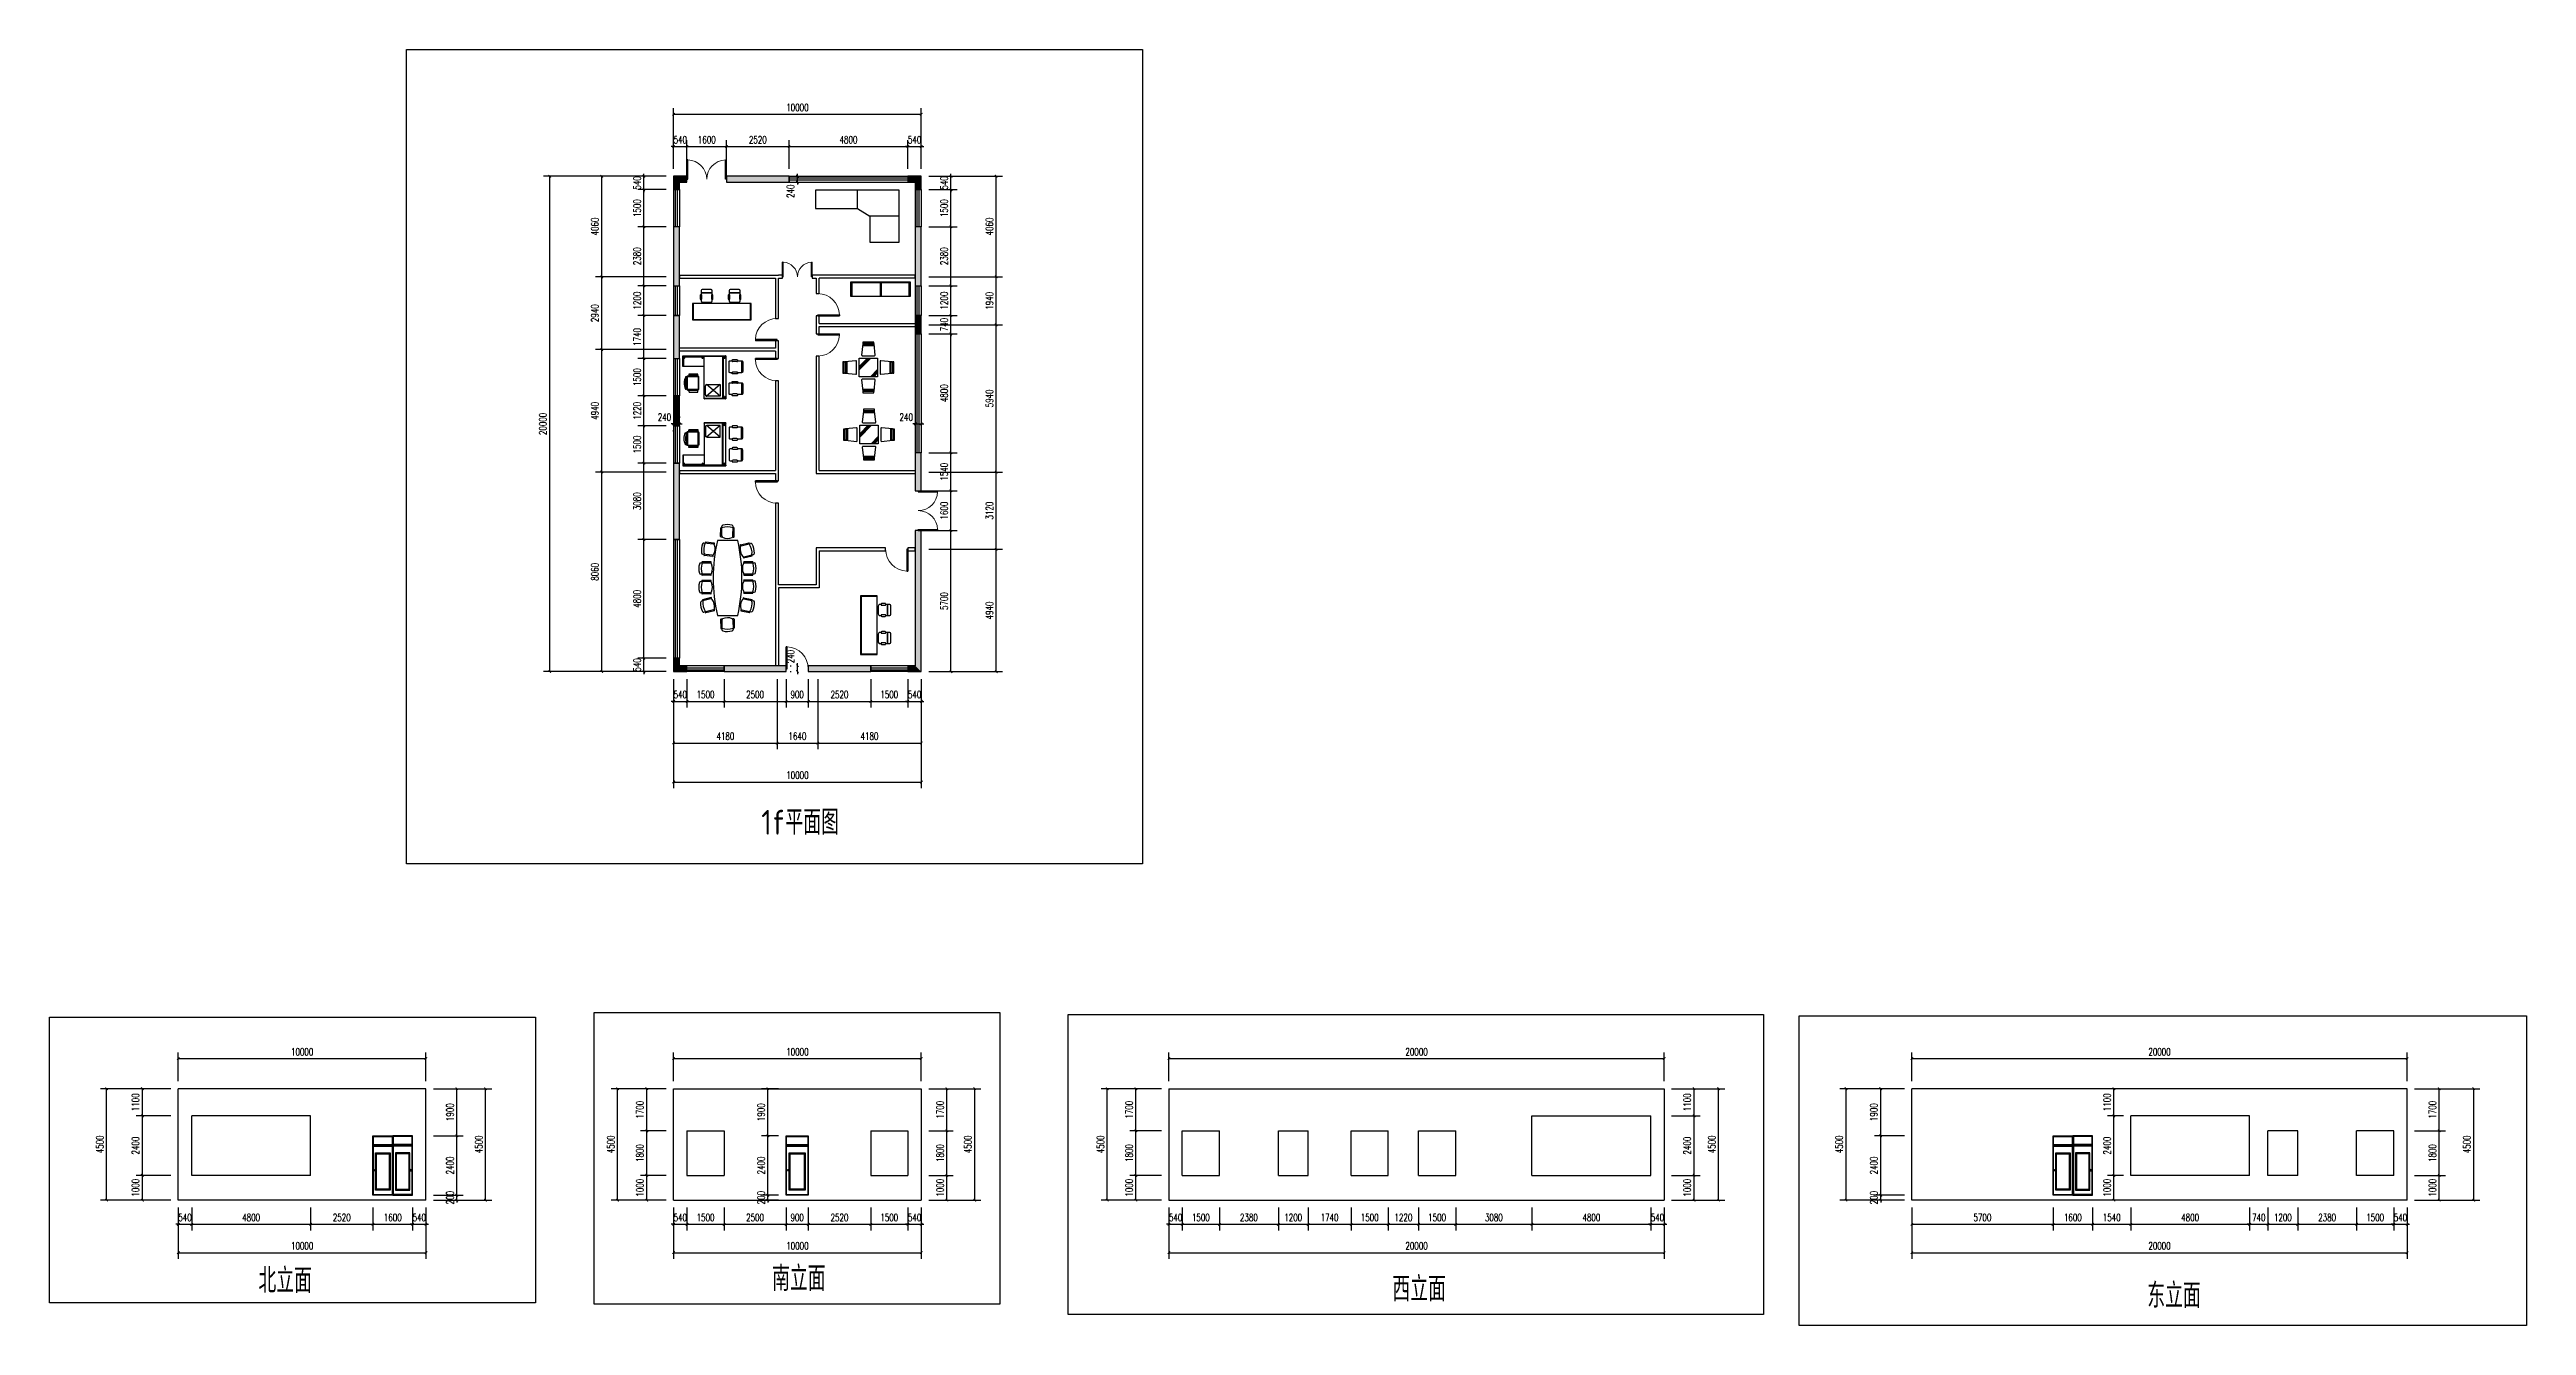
# Model space of a CAD drawing. Extents: x -2142 to 97876, y 173 to 51679.
import ezdxf

# ---------------------------------------------------------------- set-up
doc = ezdxf.new("R2010")
doc.units = 0
doc.header["$LTSCALE"] = 1000
doc.header["$MEASUREMENT"] = 0
for name, color, linetype in [('E_WINDOW', 4, 'Continuous'), ('edge', 180, 'Continuous'), ('PUB_DIM', 3, 'Continuous'), ('PUB_HATCH', 8, 'Continuous'), ('WALL', 9, 'Continuous'), ('WINDOW', 4, 'Continuous')]:
    doc.layers.add(name, color=color, linetype=linetype)
doc.styles.add('_TCH_DIM_T3', font='SIMPLEX', dxfattribs={"width": 0.705882, "bigfont": 'GBCBIG'})
doc.styles.get("Standard").update_dxf_attribs({"font": 'gbenor.shx', "bigfont": 'gbcbig.shx'})
doc.dimstyles.new('_TCH_ARCH&&100', dxfattribs={"dimtxt": 297.5, "dimasz": 100, "dimexe": 250, "dimexo": 300, "dimgap": 126.25, "dimtad": 1, "dimdec": 0, "dimzin": 0, "dimdsep": 46, "dimtxsty": '_TCH_DIM_T3', "dimblk": 'ARCHTICK', "dimcen": 0.09, "dimclrt": 7, "dimazin": 2, "dimtfac": 1, "dimtdec": 0, "dimtix": 1, "dimtmove": 2, "dimatfit": 3, "dimfxl": 100, "dimtolj": 1, "dimtzin": 0, "dimarcsym": 0})

msp = doc.modelspace()

# ---------------------------------------------------------------- texts
for s, p in [('1f平面图', (26597.8, 19985.1)), ('北立面', (6293.3, 1485)), ('南立面', (27034.2, 1568.5)), ('西立面', (52081.9, 1144.5)), ('东立面', (82565.8, 881))]:
    msp.add_text(s, height=1000).set_placement(p)

# ---------------------------------------------------------------- blocks, each defined once
blk = doc.blocks.new('_ArchTick')
at = {"color": 0, "linetype": 'ByBlock', "const_width": 0.4}
blk.add_lwpolyline([(-0.5, -0.5), (0.5, 0.5)], dxfattribs=at)
blk = doc.blocks.new('*D15')
at = {"layer": 'Defpoints', "color": 0, "transparency": 16777216}
for p in [(81215, 9731), (81898, 9731), (81898, 8631)]:
    blk.add_point(p, dxfattribs=at)
at = {"layer": 'PUB_DIM', "color": 0, "lineweight": -2, "transparency": 16777216}
for p, q in [((81598, 9731), (80965, 9731)), ((81215, 8631), (81215, 9731)), ((81598, 8631), (80965, 8631))]:
    blk.add_line(p, q, dxfattribs=at)
at = {"layer": 'PUB_DIM', "color": 0, "lineweight": -2, "transparency": 16777216, "xscale": 100, "yscale": 100, "zscale": 100}
for p, rotation in [((81215, 9731), 90), ((81215, 8631), 270)]:
    blk.add_blockref('_ArchTick', p, dxfattribs=dict(at, rotation=rotation))
at = {"layer": 'PUB_DIM', "color": 7, "transparency": 16777216, "insert": (80940, 9181), "char_height": 297.5, "attachment_point": 5, "rotation": 90, "style": '_TCH_DIM_T3'}
blk.add_mtext('\\A1;1100', dxfattribs=at)
blk = doc.blocks.new('*D16')
at = {"layer": 'Defpoints', "color": 0, "transparency": 16777216}
for p in [(81215, 8631), (81898, 8631), (81898, 6231)]:
    blk.add_point(p, dxfattribs=at)
at = {"layer": 'PUB_DIM', "color": 0, "lineweight": -2, "transparency": 16777216}
for p, q in [((81598, 8631), (80965, 8631)), ((81215, 6231), (81215, 8631)), ((81598, 6231), (80965, 6231))]:
    blk.add_line(p, q, dxfattribs=at)
at = {"layer": 'PUB_DIM', "color": 0, "lineweight": -2, "transparency": 16777216, "xscale": 100, "yscale": 100, "zscale": 100}
for p, rotation in [((81215, 8631), 90), ((81215, 6231), 270)]:
    blk.add_blockref('_ArchTick', p, dxfattribs=dict(at, rotation=rotation))
at = {"layer": 'PUB_DIM', "color": 7, "transparency": 16777216, "insert": (80940, 7431), "char_height": 297.5, "attachment_point": 5, "rotation": 90, "style": '_TCH_DIM_T3'}
blk.add_mtext('\\A1;2400', dxfattribs=at)
blk = doc.blocks.new('*D17')
at = {"layer": 'Defpoints', "color": 0, "transparency": 16777216}
for p in [(81215, 6231), (81898, 6231), (81898, 5231)]:
    blk.add_point(p, dxfattribs=at)
at = {"layer": 'PUB_DIM', "color": 0, "lineweight": -2, "transparency": 16777216}
for p, q in [((81598, 6231), (80965, 6231)), ((81215, 5231), (81215, 6231)), ((81598, 5231), (80965, 5231))]:
    blk.add_line(p, q, dxfattribs=at)
at = {"layer": 'PUB_DIM', "color": 0, "lineweight": -2, "transparency": 16777216, "xscale": 100, "yscale": 100, "zscale": 100}
for p, rotation in [((81215, 6231), 90), ((81215, 5231), 270)]:
    blk.add_blockref('_ArchTick', p, dxfattribs=dict(at, rotation=rotation))
at = {"layer": 'PUB_DIM', "color": 7, "transparency": 16777216, "insert": (80940, 5731), "char_height": 297.5, "attachment_point": 5, "rotation": 90, "style": '_TCH_DIM_T3'}
blk.add_mtext('\\A1;1000', dxfattribs=at)
blk = doc.blocks.new('*D18')
at = {"layer": 'Defpoints', "color": 0, "transparency": 16777216}
for p in [(93058, 9731), (95747, 9731), (93058, 5231)]:
    blk.add_point(p, dxfattribs=at)
at = {"layer": 'PUB_DIM', "color": 0, "lineweight": -2, "transparency": 16777216}
for p, q in [((93358, 9731), (95997, 9731)), ((95747, 5231), (95747, 9731)), ((93358, 5231), (95997, 5231))]:
    blk.add_line(p, q, dxfattribs=at)
at = {"layer": 'PUB_DIM', "color": 0, "lineweight": -2, "transparency": 16777216, "xscale": 100, "yscale": 100, "zscale": 100}
for p, rotation in [((95747, 9731), 90), ((95747, 5231), 270)]:
    blk.add_blockref('_ArchTick', p, dxfattribs=dict(at, rotation=rotation))
at = {"layer": 'PUB_DIM', "color": 7, "transparency": 16777216, "insert": (95472, 7481), "char_height": 297.5, "attachment_point": 5, "rotation": 90, "style": '_TCH_DIM_T3'}
blk.add_mtext('\\A1;4500', dxfattribs=at)
blk = doc.blocks.new('*D19')
at = {"layer": 'Defpoints', "color": 0, "transparency": 16777216}
for p in [(93058, 9731), (94354, 9731), (93058, 8031)]:
    blk.add_point(p, dxfattribs=at)
at = {"layer": 'PUB_DIM', "color": 0, "lineweight": -2, "transparency": 16777216}
for p, q in [((93358, 9731), (94604, 9731)), ((94354, 8031), (94354, 9731)), ((93358, 8031), (94604, 8031))]:
    blk.add_line(p, q, dxfattribs=at)
at = {"layer": 'PUB_DIM', "color": 0, "lineweight": -2, "transparency": 16777216, "xscale": 100, "yscale": 100, "zscale": 100}
for p, rotation in [((94354, 9731), 90), ((94354, 8031), 270)]:
    blk.add_blockref('_ArchTick', p, dxfattribs=dict(at, rotation=rotation))
at = {"layer": 'PUB_DIM', "color": 7, "transparency": 16777216, "insert": (94079, 8881), "char_height": 297.5, "attachment_point": 5, "rotation": 90, "style": '_TCH_DIM_T3'}
blk.add_mtext('\\A1;1700', dxfattribs=at)
blk = doc.blocks.new('*D20')
at = {"layer": 'Defpoints', "color": 0, "transparency": 16777216}
for p in [(93058, 8031), (94354, 8031), (93058, 6231)]:
    blk.add_point(p, dxfattribs=at)
at = {"layer": 'PUB_DIM', "color": 0, "lineweight": -2, "transparency": 16777216}
for p, q in [((93358, 8031), (94604, 8031)), ((94354, 6231), (94354, 8031)), ((93358, 6231), (94604, 6231))]:
    blk.add_line(p, q, dxfattribs=at)
at = {"layer": 'PUB_DIM', "color": 0, "lineweight": -2, "transparency": 16777216, "xscale": 100, "yscale": 100, "zscale": 100}
for p, rotation in [((94354, 8031), 90), ((94354, 6231), 270)]:
    blk.add_blockref('_ArchTick', p, dxfattribs=dict(at, rotation=rotation))
at = {"layer": 'PUB_DIM', "color": 7, "transparency": 16777216, "insert": (94079, 7131), "char_height": 297.5, "attachment_point": 5, "rotation": 90, "style": '_TCH_DIM_T3'}
blk.add_mtext('\\A1;1800', dxfattribs=at)
blk = doc.blocks.new('*D21')
at = {"layer": 'Defpoints', "color": 0, "transparency": 16777216}
for p in [(93058, 6231), (94354, 6231), (93058, 5231)]:
    blk.add_point(p, dxfattribs=at)
at = {"layer": 'PUB_DIM', "color": 0, "lineweight": -2, "transparency": 16777216}
for p, q in [((93358, 6231), (94604, 6231)), ((94354, 5231), (94354, 6231)), ((93358, 5231), (94604, 5231))]:
    blk.add_line(p, q, dxfattribs=at)
at = {"layer": 'PUB_DIM', "color": 0, "lineweight": -2, "transparency": 16777216, "xscale": 100, "yscale": 100, "zscale": 100}
for p, rotation in [((94354, 6231), 90), ((94354, 5231), 270)]:
    blk.add_blockref('_ArchTick', p, dxfattribs=dict(at, rotation=rotation))
at = {"layer": 'PUB_DIM', "color": 7, "transparency": 16777216, "insert": (94079, 5731), "char_height": 297.5, "attachment_point": 5, "rotation": 90, "style": '_TCH_DIM_T3'}
blk.add_mtext('\\A1;1000', dxfattribs=at)
blk = doc.blocks.new('*D22')
at = {"layer": 'Defpoints', "color": 0, "transparency": 16777216}
for p in [(73058, 5231), (93058, 5231), (93058, 3110)]:
    blk.add_point(p, dxfattribs=at)
at = {"layer": 'PUB_DIM', "color": 0, "lineweight": -2, "transparency": 16777216}
for p, q in [((73058, 4931), (73058, 2860)), ((93058, 4931), (93058, 2860)), ((73058, 3110), (93058, 3110))]:
    blk.add_line(p, q, dxfattribs=at)
at = {"layer": 'PUB_DIM', "color": 0, "lineweight": -2, "transparency": 16777216, "xscale": 100, "yscale": 100, "zscale": 100, "rotation": 180}
blk.add_blockref('_ArchTick', (73058, 3110), dxfattribs=at)
at = {"layer": 'PUB_DIM', "color": 0, "lineweight": -2, "transparency": 16777216, "xscale": 100, "yscale": 100, "zscale": 100}
blk.add_blockref('_ArchTick', (93058, 3110), dxfattribs=at)
at = {"layer": 'PUB_DIM', "color": 7, "transparency": 16777216, "insert": (83058, 3385), "char_height": 297.5, "attachment_point": 5, "style": '_TCH_DIM_T3'}
blk.add_mtext('\\A1;20000', dxfattribs=at)
blk = doc.blocks.new('*D23')
at = {"layer": 'Defpoints', "color": 0, "transparency": 16777216}
for p in [(73058, 5231), (78758, 5231), (78758, 4255)]:
    blk.add_point(p, dxfattribs=at)
at = {"layer": 'PUB_DIM', "color": 0, "lineweight": -2, "transparency": 16777216}
for p, q in [((73058, 4931), (73058, 4005)), ((73058, 4255), (78758, 4255)), ((78758, 4931), (78758, 4005))]:
    blk.add_line(p, q, dxfattribs=at)
at = {"layer": 'PUB_DIM', "color": 0, "lineweight": -2, "transparency": 16777216, "xscale": 100, "yscale": 100, "zscale": 100, "rotation": 180}
blk.add_blockref('_ArchTick', (73058, 4255), dxfattribs=at)
at = {"layer": 'PUB_DIM', "color": 0, "lineweight": -2, "transparency": 16777216, "xscale": 100, "yscale": 100, "zscale": 100}
blk.add_blockref('_ArchTick', (78758, 4255), dxfattribs=at)
at = {"layer": 'PUB_DIM', "color": 7, "transparency": 16777216, "insert": (75908, 4530), "char_height": 297.5, "attachment_point": 5, "style": '_TCH_DIM_T3'}
blk.add_mtext('\\A1;5700', dxfattribs=at)
blk = doc.blocks.new('*D24')
at = {"layer": 'Defpoints', "color": 0, "transparency": 16777216}
for p in [(78758, 5231), (80358, 5231), (80358, 4255)]:
    blk.add_point(p, dxfattribs=at)
at = {"layer": 'PUB_DIM', "color": 0, "lineweight": -2, "transparency": 16777216}
for p, q in [((78758, 4931), (78758, 4005)), ((78758, 4255), (80358, 4255)), ((80358, 4931), (80358, 4005))]:
    blk.add_line(p, q, dxfattribs=at)
at = {"layer": 'PUB_DIM', "color": 0, "lineweight": -2, "transparency": 16777216, "xscale": 100, "yscale": 100, "zscale": 100, "rotation": 180}
blk.add_blockref('_ArchTick', (78758, 4255), dxfattribs=at)
at = {"layer": 'PUB_DIM', "color": 0, "lineweight": -2, "transparency": 16777216, "xscale": 100, "yscale": 100, "zscale": 100}
blk.add_blockref('_ArchTick', (80358, 4255), dxfattribs=at)
at = {"layer": 'PUB_DIM', "color": 7, "transparency": 16777216, "insert": (79558, 4530), "char_height": 297.5, "attachment_point": 5, "style": '_TCH_DIM_T3'}
blk.add_mtext('\\A1;1600', dxfattribs=at)
blk = doc.blocks.new('*D25')
at = {"layer": 'Defpoints', "color": 0, "transparency": 16777216}
for p in [(80358, 5231), (81898, 5231), (81898, 4255)]:
    blk.add_point(p, dxfattribs=at)
at = {"layer": 'PUB_DIM', "color": 0, "lineweight": -2, "transparency": 16777216}
for p, q in [((80358, 4931), (80358, 4005)), ((80358, 4255), (81898, 4255)), ((81898, 4931), (81898, 4005))]:
    blk.add_line(p, q, dxfattribs=at)
at = {"layer": 'PUB_DIM', "color": 0, "lineweight": -2, "transparency": 16777216, "xscale": 100, "yscale": 100, "zscale": 100, "rotation": 180}
blk.add_blockref('_ArchTick', (80358, 4255), dxfattribs=at)
at = {"layer": 'PUB_DIM', "color": 0, "lineweight": -2, "transparency": 16777216, "xscale": 100, "yscale": 100, "zscale": 100}
blk.add_blockref('_ArchTick', (81898, 4255), dxfattribs=at)
at = {"layer": 'PUB_DIM', "color": 7, "transparency": 16777216, "insert": (81128, 4530), "char_height": 297.5, "attachment_point": 5, "style": '_TCH_DIM_T3'}
blk.add_mtext('\\A1;1540', dxfattribs=at)
blk = doc.blocks.new('*D26')
at = {"layer": 'Defpoints', "color": 0, "transparency": 16777216}
for p in [(81898, 5231), (86698, 5231), (86698, 4255)]:
    blk.add_point(p, dxfattribs=at)
at = {"layer": 'PUB_DIM', "color": 0, "lineweight": -2, "transparency": 16777216}
for p, q in [((81898, 4931), (81898, 4005)), ((81898, 4255), (86698, 4255)), ((86698, 4931), (86698, 4005))]:
    blk.add_line(p, q, dxfattribs=at)
at = {"layer": 'PUB_DIM', "color": 0, "lineweight": -2, "transparency": 16777216, "xscale": 100, "yscale": 100, "zscale": 100, "rotation": 180}
blk.add_blockref('_ArchTick', (81898, 4255), dxfattribs=at)
at = {"layer": 'PUB_DIM', "color": 0, "lineweight": -2, "transparency": 16777216, "xscale": 100, "yscale": 100, "zscale": 100}
blk.add_blockref('_ArchTick', (86698, 4255), dxfattribs=at)
at = {"layer": 'PUB_DIM', "color": 7, "transparency": 16777216, "insert": (84298, 4530), "char_height": 297.5, "attachment_point": 5, "style": '_TCH_DIM_T3'}
blk.add_mtext('\\A1;4800', dxfattribs=at)
blk = doc.blocks.new('*D27')
at = {"layer": 'Defpoints', "color": 0, "transparency": 16777216}
for p in [(86698, 5231), (87438, 5231), (87438, 4255)]:
    blk.add_point(p, dxfattribs=at)
at = {"layer": 'PUB_DIM', "color": 0, "lineweight": -2, "transparency": 16777216}
for p, q in [((86698, 4255), (86598, 4255)), ((86698, 4931), (86698, 4005)), ((86698, 4255), (87438, 4255)), ((87438, 4931), (87438, 4005)), ((87438, 4255), (87538, 4255))]:
    blk.add_line(p, q, dxfattribs=at)
at = {"layer": 'PUB_DIM', "color": 0, "lineweight": -2, "transparency": 16777216, "xscale": 100, "yscale": 100, "zscale": 100}
blk.add_blockref('_ArchTick', (86698, 4255), dxfattribs=at)
at = {"layer": 'PUB_DIM', "color": 0, "lineweight": -2, "transparency": 16777216, "xscale": 100, "yscale": 100, "zscale": 100, "rotation": 180}
blk.add_blockref('_ArchTick', (87438, 4255), dxfattribs=at)
at = {"layer": 'PUB_DIM', "color": 7, "transparency": 16777216, "insert": (87068, 4530), "char_height": 297.5, "attachment_point": 5, "style": '_TCH_DIM_T3'}
blk.add_mtext('\\A1;740', dxfattribs=at)
blk = doc.blocks.new('*D28')
at = {"layer": 'Defpoints', "color": 0, "transparency": 16777216}
for p in [(87438, 5231), (88638, 5231), (88638, 4255)]:
    blk.add_point(p, dxfattribs=at)
at = {"layer": 'PUB_DIM', "color": 0, "lineweight": -2, "transparency": 16777216}
for p, q in [((87438, 4931), (87438, 4005)), ((87438, 4255), (88638, 4255)), ((88638, 4931), (88638, 4005))]:
    blk.add_line(p, q, dxfattribs=at)
at = {"layer": 'PUB_DIM', "color": 0, "lineweight": -2, "transparency": 16777216, "xscale": 100, "yscale": 100, "zscale": 100, "rotation": 180}
blk.add_blockref('_ArchTick', (87438, 4255), dxfattribs=at)
at = {"layer": 'PUB_DIM', "color": 0, "lineweight": -2, "transparency": 16777216, "xscale": 100, "yscale": 100, "zscale": 100}
blk.add_blockref('_ArchTick', (88638, 4255), dxfattribs=at)
at = {"layer": 'PUB_DIM', "color": 7, "transparency": 16777216, "insert": (88038, 4530), "char_height": 297.5, "attachment_point": 5, "style": '_TCH_DIM_T3'}
blk.add_mtext('\\A1;1200', dxfattribs=at)
blk = doc.blocks.new('*D29')
at = {"layer": 'Defpoints', "color": 0, "transparency": 16777216}
for p in [(88638, 5231), (91018, 5231), (91018, 4255)]:
    blk.add_point(p, dxfattribs=at)
at = {"layer": 'PUB_DIM', "color": 0, "lineweight": -2, "transparency": 16777216}
for p, q in [((88638, 4931), (88638, 4005)), ((88638, 4255), (91018, 4255)), ((91018, 4931), (91018, 4005))]:
    blk.add_line(p, q, dxfattribs=at)
at = {"layer": 'PUB_DIM', "color": 0, "lineweight": -2, "transparency": 16777216, "xscale": 100, "yscale": 100, "zscale": 100, "rotation": 180}
blk.add_blockref('_ArchTick', (88638, 4255), dxfattribs=at)
at = {"layer": 'PUB_DIM', "color": 0, "lineweight": -2, "transparency": 16777216, "xscale": 100, "yscale": 100, "zscale": 100}
blk.add_blockref('_ArchTick', (91018, 4255), dxfattribs=at)
at = {"layer": 'PUB_DIM', "color": 7, "transparency": 16777216, "insert": (89828, 4530), "char_height": 297.5, "attachment_point": 5, "style": '_TCH_DIM_T3'}
blk.add_mtext('\\A1;2380', dxfattribs=at)
blk = doc.blocks.new('*D30')
at = {"layer": 'Defpoints', "color": 0, "transparency": 16777216}
for p in [(91018, 5231), (92518, 5231), (92518, 4255)]:
    blk.add_point(p, dxfattribs=at)
at = {"layer": 'PUB_DIM', "color": 0, "lineweight": -2, "transparency": 16777216}
for p, q in [((91018, 4931), (91018, 4005)), ((91018, 4255), (92518, 4255)), ((92518, 4931), (92518, 4005))]:
    blk.add_line(p, q, dxfattribs=at)
at = {"layer": 'PUB_DIM', "color": 0, "lineweight": -2, "transparency": 16777216, "xscale": 100, "yscale": 100, "zscale": 100, "rotation": 180}
blk.add_blockref('_ArchTick', (91018, 4255), dxfattribs=at)
at = {"layer": 'PUB_DIM', "color": 0, "lineweight": -2, "transparency": 16777216, "xscale": 100, "yscale": 100, "zscale": 100}
blk.add_blockref('_ArchTick', (92518, 4255), dxfattribs=at)
at = {"layer": 'PUB_DIM', "color": 7, "transparency": 16777216, "insert": (91768, 4530), "char_height": 297.5, "attachment_point": 5, "style": '_TCH_DIM_T3'}
blk.add_mtext('\\A1;1500', dxfattribs=at)
blk = doc.blocks.new('*D31')
at = {"layer": 'Defpoints', "color": 0, "transparency": 16777216}
for p in [(92518, 5231), (93058, 5231), (93058, 4255)]:
    blk.add_point(p, dxfattribs=at)
at = {"layer": 'PUB_DIM', "color": 0, "lineweight": -2, "transparency": 16777216}
for p, q in [((92518, 4255), (92418, 4255)), ((92518, 4931), (92518, 4005)), ((92518, 4255), (93058, 4255)), ((93058, 4931), (93058, 4005)), ((93058, 4255), (93158, 4255))]:
    blk.add_line(p, q, dxfattribs=at)
at = {"layer": 'PUB_DIM', "color": 0, "lineweight": -2, "transparency": 16777216, "xscale": 100, "yscale": 100, "zscale": 100}
blk.add_blockref('_ArchTick', (92518, 4255), dxfattribs=at)
at = {"layer": 'PUB_DIM', "color": 0, "lineweight": -2, "transparency": 16777216, "xscale": 100, "yscale": 100, "zscale": 100, "rotation": 180}
blk.add_blockref('_ArchTick', (93058, 4255), dxfattribs=at)
at = {"layer": 'PUB_DIM', "color": 7, "transparency": 16777216, "insert": (92788, 4530), "char_height": 297.5, "attachment_point": 5, "style": '_TCH_DIM_T3'}
blk.add_mtext('\\A1;540', dxfattribs=at)
blk = doc.blocks.new('*D32')
at = {"layer": 'Defpoints', "color": 0, "transparency": 16777216}
for p in [(70399, 9731), (73058, 9731), (73058, 5231)]:
    blk.add_point(p, dxfattribs=at)
at = {"layer": 'PUB_DIM', "color": 0, "lineweight": -2, "transparency": 16777216}
for p, q in [((72758, 9731), (70149, 9731)), ((70399, 5231), (70399, 9731)), ((72758, 5231), (70149, 5231))]:
    blk.add_line(p, q, dxfattribs=at)
at = {"layer": 'PUB_DIM', "color": 0, "lineweight": -2, "transparency": 16777216, "xscale": 100, "yscale": 100, "zscale": 100}
for p, rotation in [((70399, 9731), 90), ((70399, 5231), 270)]:
    blk.add_blockref('_ArchTick', p, dxfattribs=dict(at, rotation=rotation))
at = {"layer": 'PUB_DIM', "color": 7, "transparency": 16777216, "insert": (70124, 7481), "char_height": 297.5, "attachment_point": 5, "rotation": 90, "style": '_TCH_DIM_T3'}
blk.add_mtext('\\A1;4500', dxfattribs=at)
blk = doc.blocks.new('*D33')
at = {"layer": 'Defpoints', "color": 0, "transparency": 16777216}
for p in [(71800, 9731), (73058, 9731), (73058, 7831)]:
    blk.add_point(p, dxfattribs=at)
at = {"layer": 'PUB_DIM', "color": 0, "lineweight": -2, "transparency": 16777216}
for p, q in [((72758, 9731), (71550, 9731)), ((71800, 7831), (71800, 9731)), ((72758, 7831), (71550, 7831))]:
    blk.add_line(p, q, dxfattribs=at)
at = {"layer": 'PUB_DIM', "color": 0, "lineweight": -2, "transparency": 16777216, "xscale": 100, "yscale": 100, "zscale": 100}
for p, rotation in [((71800, 9731), 90), ((71800, 7831), 270)]:
    blk.add_blockref('_ArchTick', p, dxfattribs=dict(at, rotation=rotation))
at = {"layer": 'PUB_DIM', "color": 7, "transparency": 16777216, "insert": (71525, 8781), "char_height": 297.5, "attachment_point": 5, "rotation": 90, "style": '_TCH_DIM_T3'}
blk.add_mtext('\\A1;1900', dxfattribs=at)
blk = doc.blocks.new('*D34')
at = {"layer": 'Defpoints', "color": 0, "transparency": 16777216}
for p in [(71800, 7831), (73058, 7831), (73058, 5431)]:
    blk.add_point(p, dxfattribs=at)
at = {"layer": 'PUB_DIM', "color": 0, "lineweight": -2, "transparency": 16777216}
for p, q in [((72758, 7831), (71550, 7831)), ((71800, 5431), (71800, 7831)), ((72758, 5431), (71550, 5431))]:
    blk.add_line(p, q, dxfattribs=at)
at = {"layer": 'PUB_DIM', "color": 0, "lineweight": -2, "transparency": 16777216, "xscale": 100, "yscale": 100, "zscale": 100}
for p, rotation in [((71800, 7831), 90), ((71800, 5431), 270)]:
    blk.add_blockref('_ArchTick', p, dxfattribs=dict(at, rotation=rotation))
at = {"layer": 'PUB_DIM', "color": 7, "transparency": 16777216, "insert": (71525, 6631), "char_height": 297.5, "attachment_point": 5, "rotation": 90, "style": '_TCH_DIM_T3'}
blk.add_mtext('\\A1;2400', dxfattribs=at)
blk = doc.blocks.new('*D35')
at = {"layer": 'Defpoints', "color": 0, "transparency": 16777216}
for p in [(71800, 5431), (73058, 5431), (73058, 5231)]:
    blk.add_point(p, dxfattribs=at)
at = {"layer": 'PUB_DIM', "color": 0, "lineweight": -2, "transparency": 16777216}
for p, q in [((72758, 5431), (71550, 5431)), ((72758, 5231), (71550, 5231)), ((71800, 5431), (71800, 5531)), ((71800, 5231), (71800, 5431)), ((71800, 5231), (71800, 5131))]:
    blk.add_line(p, q, dxfattribs=at)
at = {"layer": 'PUB_DIM', "color": 0, "lineweight": -2, "transparency": 16777216, "xscale": 100, "yscale": 100, "zscale": 100}
for p, rotation in [((71800, 5431), 270), ((71800, 5231), 90)]:
    blk.add_blockref('_ArchTick', p, dxfattribs=dict(at, rotation=rotation))
at = {"layer": 'PUB_DIM', "color": 7, "transparency": 16777216, "insert": (71525, 5331), "char_height": 297.5, "attachment_point": 5, "rotation": 90, "style": '_TCH_DIM_T3'}
blk.add_mtext('\\A1;200', dxfattribs=at)
blk = doc.blocks.new('*D36')
at = {"layer": 'Defpoints', "color": 0, "transparency": 16777216}
for p in [(93058, 10943), (73058, 9731), (93058, 9731)]:
    blk.add_point(p, dxfattribs=at)
at = {"layer": 'PUB_DIM', "color": 0, "lineweight": -2, "transparency": 16777216}
for p, q in [((73058, 10031), (73058, 11193)), ((93058, 10031), (93058, 11193)), ((73058, 10943), (93058, 10943))]:
    blk.add_line(p, q, dxfattribs=at)
at = {"layer": 'PUB_DIM', "color": 0, "lineweight": -2, "transparency": 16777216, "xscale": 100, "yscale": 100, "zscale": 100, "rotation": 180}
blk.add_blockref('_ArchTick', (73058, 10943), dxfattribs=at)
at = {"layer": 'PUB_DIM', "color": 0, "lineweight": -2, "transparency": 16777216, "xscale": 100, "yscale": 100, "zscale": 100}
blk.add_blockref('_ArchTick', (93058, 10943), dxfattribs=at)
at = {"layer": 'PUB_DIM', "color": 7, "transparency": 16777216, "insert": (83058, 11218), "char_height": 297.5, "attachment_point": 5, "style": '_TCH_DIM_T3'}
blk.add_mtext('\\A1;20000', dxfattribs=at)
blk = doc.blocks.new('*D37')
at = {"layer": 'Defpoints', "color": 0, "transparency": 16777216}
for p in [(63058, 9731), (65257, 9731), (63058, 5231)]:
    blk.add_point(p, dxfattribs=at)
at = {"layer": 'PUB_DIM', "color": 0, "lineweight": -2, "transparency": 16777216}
for p, q in [((63358, 9731), (65507, 9731)), ((65257, 5231), (65257, 9731)), ((63358, 5231), (65507, 5231))]:
    blk.add_line(p, q, dxfattribs=at)
at = {"layer": 'PUB_DIM', "color": 0, "lineweight": -2, "transparency": 16777216, "xscale": 100, "yscale": 100, "zscale": 100}
for p, rotation in [((65257, 9731), 90), ((65257, 5231), 270)]:
    blk.add_blockref('_ArchTick', p, dxfattribs=dict(at, rotation=rotation))
at = {"layer": 'PUB_DIM', "color": 7, "transparency": 16777216, "insert": (64982, 7481), "char_height": 297.5, "attachment_point": 5, "rotation": 90, "style": '_TCH_DIM_T3'}
blk.add_mtext('\\A1;4500', dxfattribs=at)
blk = doc.blocks.new('*D38')
at = {"layer": 'Defpoints', "color": 0, "transparency": 16777216}
for p in [(63058, 9731), (64265, 9731), (63058, 8631)]:
    blk.add_point(p, dxfattribs=at)
at = {"layer": 'PUB_DIM', "color": 0, "lineweight": -2, "transparency": 16777216}
for p, q in [((63358, 9731), (64515, 9731)), ((64265, 8631), (64265, 9731)), ((63358, 8631), (64515, 8631))]:
    blk.add_line(p, q, dxfattribs=at)
at = {"layer": 'PUB_DIM', "color": 0, "lineweight": -2, "transparency": 16777216, "xscale": 100, "yscale": 100, "zscale": 100}
for p, rotation in [((64265, 9731), 90), ((64265, 8631), 270)]:
    blk.add_blockref('_ArchTick', p, dxfattribs=dict(at, rotation=rotation))
at = {"layer": 'PUB_DIM', "color": 7, "transparency": 16777216, "insert": (63990, 9181), "char_height": 297.5, "attachment_point": 5, "rotation": 90, "style": '_TCH_DIM_T3'}
blk.add_mtext('\\A1;1100', dxfattribs=at)
blk = doc.blocks.new('*D39')
at = {"layer": 'Defpoints', "color": 0, "transparency": 16777216}
for p in [(63058, 8631), (64265, 8631), (63058, 6231)]:
    blk.add_point(p, dxfattribs=at)
at = {"layer": 'PUB_DIM', "color": 0, "lineweight": -2, "transparency": 16777216}
for p, q in [((63358, 8631), (64515, 8631)), ((64265, 6231), (64265, 8631)), ((63358, 6231), (64515, 6231))]:
    blk.add_line(p, q, dxfattribs=at)
at = {"layer": 'PUB_DIM', "color": 0, "lineweight": -2, "transparency": 16777216, "xscale": 100, "yscale": 100, "zscale": 100}
for p, rotation in [((64265, 8631), 90), ((64265, 6231), 270)]:
    blk.add_blockref('_ArchTick', p, dxfattribs=dict(at, rotation=rotation))
at = {"layer": 'PUB_DIM', "color": 7, "transparency": 16777216, "insert": (63990, 7431), "char_height": 297.5, "attachment_point": 5, "rotation": 90, "style": '_TCH_DIM_T3'}
blk.add_mtext('\\A1;2400', dxfattribs=at)
blk = doc.blocks.new('*D40')
at = {"layer": 'Defpoints', "color": 0, "transparency": 16777216}
for p in [(63058, 6231), (64265, 6231), (63058, 5231)]:
    blk.add_point(p, dxfattribs=at)
at = {"layer": 'PUB_DIM', "color": 0, "lineweight": -2, "transparency": 16777216}
for p, q in [((63358, 6231), (64515, 6231)), ((64265, 5231), (64265, 6231)), ((63358, 5231), (64515, 5231))]:
    blk.add_line(p, q, dxfattribs=at)
at = {"layer": 'PUB_DIM', "color": 0, "lineweight": -2, "transparency": 16777216, "xscale": 100, "yscale": 100, "zscale": 100}
for p, rotation in [((64265, 6231), 90), ((64265, 5231), 270)]:
    blk.add_blockref('_ArchTick', p, dxfattribs=dict(at, rotation=rotation))
at = {"layer": 'PUB_DIM', "color": 7, "transparency": 16777216, "insert": (63990, 5731), "char_height": 297.5, "attachment_point": 5, "rotation": 90, "style": '_TCH_DIM_T3'}
blk.add_mtext('\\A1;1000', dxfattribs=at)
blk = doc.blocks.new('*D41')
at = {"layer": 'Defpoints', "color": 0, "transparency": 16777216}
for p in [(43058, 5231), (63058, 5231), (63058, 3110)]:
    blk.add_point(p, dxfattribs=at)
at = {"layer": 'PUB_DIM', "color": 0, "lineweight": -2, "transparency": 16777216}
for p, q in [((43058, 4931), (43058, 2860)), ((63058, 4931), (63058, 2860)), ((43058, 3110), (63058, 3110))]:
    blk.add_line(p, q, dxfattribs=at)
at = {"layer": 'PUB_DIM', "color": 0, "lineweight": -2, "transparency": 16777216, "xscale": 100, "yscale": 100, "zscale": 100, "rotation": 180}
blk.add_blockref('_ArchTick', (43058, 3110), dxfattribs=at)
at = {"layer": 'PUB_DIM', "color": 0, "lineweight": -2, "transparency": 16777216, "xscale": 100, "yscale": 100, "zscale": 100}
blk.add_blockref('_ArchTick', (63058, 3110), dxfattribs=at)
at = {"layer": 'PUB_DIM', "color": 7, "transparency": 16777216, "insert": (53058, 3385), "char_height": 297.5, "attachment_point": 5, "style": '_TCH_DIM_T3'}
blk.add_mtext('\\A1;20000', dxfattribs=at)
blk = doc.blocks.new('*D42')
at = {"layer": 'Defpoints', "color": 0, "transparency": 16777216}
for p in [(43058, 5231), (43598, 5231), (43598, 4255)]:
    blk.add_point(p, dxfattribs=at)
at = {"layer": 'PUB_DIM', "color": 0, "lineweight": -2, "transparency": 16777216}
for p, q in [((43058, 4255), (42958, 4255)), ((43058, 4931), (43058, 4005)), ((43058, 4255), (43598, 4255)), ((43598, 4931), (43598, 4005)), ((43598, 4255), (43698, 4255))]:
    blk.add_line(p, q, dxfattribs=at)
at = {"layer": 'PUB_DIM', "color": 0, "lineweight": -2, "transparency": 16777216, "xscale": 100, "yscale": 100, "zscale": 100}
blk.add_blockref('_ArchTick', (43058, 4255), dxfattribs=at)
at = {"layer": 'PUB_DIM', "color": 0, "lineweight": -2, "transparency": 16777216, "xscale": 100, "yscale": 100, "zscale": 100, "rotation": 180}
blk.add_blockref('_ArchTick', (43598, 4255), dxfattribs=at)
at = {"layer": 'PUB_DIM', "color": 7, "transparency": 16777216, "insert": (43328, 4530), "char_height": 297.5, "attachment_point": 5, "style": '_TCH_DIM_T3'}
blk.add_mtext('\\A1;540', dxfattribs=at)
blk = doc.blocks.new('*D43')
at = {"layer": 'Defpoints', "color": 0, "transparency": 16777216}
for p in [(43598, 5231), (45098, 5231), (45098, 4255)]:
    blk.add_point(p, dxfattribs=at)
at = {"layer": 'PUB_DIM', "color": 0, "lineweight": -2, "transparency": 16777216}
for p, q in [((43598, 4931), (43598, 4005)), ((43598, 4255), (45098, 4255)), ((45098, 4931), (45098, 4005))]:
    blk.add_line(p, q, dxfattribs=at)
at = {"layer": 'PUB_DIM', "color": 0, "lineweight": -2, "transparency": 16777216, "xscale": 100, "yscale": 100, "zscale": 100, "rotation": 180}
blk.add_blockref('_ArchTick', (43598, 4255), dxfattribs=at)
at = {"layer": 'PUB_DIM', "color": 0, "lineweight": -2, "transparency": 16777216, "xscale": 100, "yscale": 100, "zscale": 100}
blk.add_blockref('_ArchTick', (45098, 4255), dxfattribs=at)
at = {"layer": 'PUB_DIM', "color": 7, "transparency": 16777216, "insert": (44348, 4530), "char_height": 297.5, "attachment_point": 5, "style": '_TCH_DIM_T3'}
blk.add_mtext('\\A1;1500', dxfattribs=at)
blk = doc.blocks.new('*D44')
at = {"layer": 'Defpoints', "color": 0, "transparency": 16777216}
for p in [(45098, 5231), (47478, 5231), (47478, 4255)]:
    blk.add_point(p, dxfattribs=at)
at = {"layer": 'PUB_DIM', "color": 0, "lineweight": -2, "transparency": 16777216}
for p, q in [((45098, 4931), (45098, 4005)), ((45098, 4255), (47478, 4255)), ((47478, 4931), (47478, 4005))]:
    blk.add_line(p, q, dxfattribs=at)
at = {"layer": 'PUB_DIM', "color": 0, "lineweight": -2, "transparency": 16777216, "xscale": 100, "yscale": 100, "zscale": 100, "rotation": 180}
blk.add_blockref('_ArchTick', (45098, 4255), dxfattribs=at)
at = {"layer": 'PUB_DIM', "color": 0, "lineweight": -2, "transparency": 16777216, "xscale": 100, "yscale": 100, "zscale": 100}
blk.add_blockref('_ArchTick', (47478, 4255), dxfattribs=at)
at = {"layer": 'PUB_DIM', "color": 7, "transparency": 16777216, "insert": (46288, 4530), "char_height": 297.5, "attachment_point": 5, "style": '_TCH_DIM_T3'}
blk.add_mtext('\\A1;2380', dxfattribs=at)
blk = doc.blocks.new('*D45')
at = {"layer": 'Defpoints', "color": 0, "transparency": 16777216}
for p in [(47478, 5231), (48678, 5231), (48678, 4255)]:
    blk.add_point(p, dxfattribs=at)
at = {"layer": 'PUB_DIM', "color": 0, "lineweight": -2, "transparency": 16777216}
for p, q in [((47478, 4931), (47478, 4005)), ((47478, 4255), (48678, 4255)), ((48678, 4931), (48678, 4005))]:
    blk.add_line(p, q, dxfattribs=at)
at = {"layer": 'PUB_DIM', "color": 0, "lineweight": -2, "transparency": 16777216, "xscale": 100, "yscale": 100, "zscale": 100, "rotation": 180}
blk.add_blockref('_ArchTick', (47478, 4255), dxfattribs=at)
at = {"layer": 'PUB_DIM', "color": 0, "lineweight": -2, "transparency": 16777216, "xscale": 100, "yscale": 100, "zscale": 100}
blk.add_blockref('_ArchTick', (48678, 4255), dxfattribs=at)
at = {"layer": 'PUB_DIM', "color": 7, "transparency": 16777216, "insert": (48078, 4530), "char_height": 297.5, "attachment_point": 5, "style": '_TCH_DIM_T3'}
blk.add_mtext('\\A1;1200', dxfattribs=at)
blk = doc.blocks.new('*D46')
at = {"layer": 'Defpoints', "color": 0, "transparency": 16777216}
for p in [(48678, 5231), (50418, 5231), (50418, 4255)]:
    blk.add_point(p, dxfattribs=at)
at = {"layer": 'PUB_DIM', "color": 0, "lineweight": -2, "transparency": 16777216}
for p, q in [((48678, 4931), (48678, 4005)), ((48678, 4255), (50418, 4255)), ((50418, 4931), (50418, 4005))]:
    blk.add_line(p, q, dxfattribs=at)
at = {"layer": 'PUB_DIM', "color": 0, "lineweight": -2, "transparency": 16777216, "xscale": 100, "yscale": 100, "zscale": 100, "rotation": 180}
blk.add_blockref('_ArchTick', (48678, 4255), dxfattribs=at)
at = {"layer": 'PUB_DIM', "color": 0, "lineweight": -2, "transparency": 16777216, "xscale": 100, "yscale": 100, "zscale": 100}
blk.add_blockref('_ArchTick', (50418, 4255), dxfattribs=at)
at = {"layer": 'PUB_DIM', "color": 7, "transparency": 16777216, "insert": (49548, 4530), "char_height": 297.5, "attachment_point": 5, "style": '_TCH_DIM_T3'}
blk.add_mtext('\\A1;1740', dxfattribs=at)
blk = doc.blocks.new('*D47')
at = {"layer": 'Defpoints', "color": 0, "transparency": 16777216}
for p in [(50418, 5231), (51918, 5231), (51918, 4255)]:
    blk.add_point(p, dxfattribs=at)
at = {"layer": 'PUB_DIM', "color": 0, "lineweight": -2, "transparency": 16777216}
for p, q in [((50418, 4931), (50418, 4005)), ((50418, 4255), (51918, 4255)), ((51918, 4931), (51918, 4005))]:
    blk.add_line(p, q, dxfattribs=at)
at = {"layer": 'PUB_DIM', "color": 0, "lineweight": -2, "transparency": 16777216, "xscale": 100, "yscale": 100, "zscale": 100, "rotation": 180}
blk.add_blockref('_ArchTick', (50418, 4255), dxfattribs=at)
at = {"layer": 'PUB_DIM', "color": 0, "lineweight": -2, "transparency": 16777216, "xscale": 100, "yscale": 100, "zscale": 100}
blk.add_blockref('_ArchTick', (51918, 4255), dxfattribs=at)
at = {"layer": 'PUB_DIM', "color": 7, "transparency": 16777216, "insert": (51168, 4530), "char_height": 297.5, "attachment_point": 5, "style": '_TCH_DIM_T3'}
blk.add_mtext('\\A1;1500', dxfattribs=at)
blk = doc.blocks.new('*D48')
at = {"layer": 'Defpoints', "color": 0, "transparency": 16777216}
for p in [(51918, 5231), (53138, 5231), (53138, 4255)]:
    blk.add_point(p, dxfattribs=at)
at = {"layer": 'PUB_DIM', "color": 0, "lineweight": -2, "transparency": 16777216}
for p, q in [((51918, 4931), (51918, 4005)), ((51918, 4255), (53138, 4255)), ((53138, 4931), (53138, 4005))]:
    blk.add_line(p, q, dxfattribs=at)
at = {"layer": 'PUB_DIM', "color": 0, "lineweight": -2, "transparency": 16777216, "xscale": 100, "yscale": 100, "zscale": 100, "rotation": 180}
blk.add_blockref('_ArchTick', (51918, 4255), dxfattribs=at)
at = {"layer": 'PUB_DIM', "color": 0, "lineweight": -2, "transparency": 16777216, "xscale": 100, "yscale": 100, "zscale": 100}
blk.add_blockref('_ArchTick', (53138, 4255), dxfattribs=at)
at = {"layer": 'PUB_DIM', "color": 7, "transparency": 16777216, "insert": (52528, 4530), "char_height": 297.5, "attachment_point": 5, "style": '_TCH_DIM_T3'}
blk.add_mtext('\\A1;1220', dxfattribs=at)
blk = doc.blocks.new('*D49')
at = {"layer": 'Defpoints', "color": 0, "transparency": 16777216}
for p in [(53138, 5231), (54638, 5231), (54638, 4255)]:
    blk.add_point(p, dxfattribs=at)
at = {"layer": 'PUB_DIM', "color": 0, "lineweight": -2, "transparency": 16777216}
for p, q in [((53138, 4931), (53138, 4005)), ((53138, 4255), (54638, 4255)), ((54638, 4931), (54638, 4005))]:
    blk.add_line(p, q, dxfattribs=at)
at = {"layer": 'PUB_DIM', "color": 0, "lineweight": -2, "transparency": 16777216, "xscale": 100, "yscale": 100, "zscale": 100, "rotation": 180}
blk.add_blockref('_ArchTick', (53138, 4255), dxfattribs=at)
at = {"layer": 'PUB_DIM', "color": 0, "lineweight": -2, "transparency": 16777216, "xscale": 100, "yscale": 100, "zscale": 100}
blk.add_blockref('_ArchTick', (54638, 4255), dxfattribs=at)
at = {"layer": 'PUB_DIM', "color": 7, "transparency": 16777216, "insert": (53888, 4530), "char_height": 297.5, "attachment_point": 5, "style": '_TCH_DIM_T3'}
blk.add_mtext('\\A1;1500', dxfattribs=at)
blk = doc.blocks.new('*D50')
at = {"layer": 'Defpoints', "color": 0, "transparency": 16777216}
for p in [(54638, 5231), (57718, 5231), (57718, 4255)]:
    blk.add_point(p, dxfattribs=at)
at = {"layer": 'PUB_DIM', "color": 0, "lineweight": -2, "transparency": 16777216}
for p, q in [((54638, 4931), (54638, 4005)), ((54638, 4255), (57718, 4255)), ((57718, 4931), (57718, 4005))]:
    blk.add_line(p, q, dxfattribs=at)
at = {"layer": 'PUB_DIM', "color": 0, "lineweight": -2, "transparency": 16777216, "xscale": 100, "yscale": 100, "zscale": 100, "rotation": 180}
blk.add_blockref('_ArchTick', (54638, 4255), dxfattribs=at)
at = {"layer": 'PUB_DIM', "color": 0, "lineweight": -2, "transparency": 16777216, "xscale": 100, "yscale": 100, "zscale": 100}
blk.add_blockref('_ArchTick', (57718, 4255), dxfattribs=at)
at = {"layer": 'PUB_DIM', "color": 7, "transparency": 16777216, "insert": (56178, 4530), "char_height": 297.5, "attachment_point": 5, "style": '_TCH_DIM_T3'}
blk.add_mtext('\\A1;3080', dxfattribs=at)
blk = doc.blocks.new('*D51')
at = {"layer": 'Defpoints', "color": 0, "transparency": 16777216}
for p in [(57718, 5231), (62518, 5231), (62518, 4255)]:
    blk.add_point(p, dxfattribs=at)
at = {"layer": 'PUB_DIM', "color": 0, "lineweight": -2, "transparency": 16777216}
for p, q in [((57718, 4931), (57718, 4005)), ((57718, 4255), (62518, 4255)), ((62518, 4931), (62518, 4005))]:
    blk.add_line(p, q, dxfattribs=at)
at = {"layer": 'PUB_DIM', "color": 0, "lineweight": -2, "transparency": 16777216, "xscale": 100, "yscale": 100, "zscale": 100, "rotation": 180}
blk.add_blockref('_ArchTick', (57718, 4255), dxfattribs=at)
at = {"layer": 'PUB_DIM', "color": 0, "lineweight": -2, "transparency": 16777216, "xscale": 100, "yscale": 100, "zscale": 100}
blk.add_blockref('_ArchTick', (62518, 4255), dxfattribs=at)
at = {"layer": 'PUB_DIM', "color": 7, "transparency": 16777216, "insert": (60118, 4530), "char_height": 297.5, "attachment_point": 5, "style": '_TCH_DIM_T3'}
blk.add_mtext('\\A1;4800', dxfattribs=at)
blk = doc.blocks.new('*D52')
at = {"layer": 'Defpoints', "color": 0, "transparency": 16777216}
for p in [(62518, 5231), (63058, 5231), (63058, 4255)]:
    blk.add_point(p, dxfattribs=at)
at = {"layer": 'PUB_DIM', "color": 0, "lineweight": -2, "transparency": 16777216}
for p, q in [((62518, 4255), (62418, 4255)), ((62518, 4931), (62518, 4005)), ((62518, 4255), (63058, 4255)), ((63058, 4931), (63058, 4005)), ((63058, 4255), (63158, 4255))]:
    blk.add_line(p, q, dxfattribs=at)
at = {"layer": 'PUB_DIM', "color": 0, "lineweight": -2, "transparency": 16777216, "xscale": 100, "yscale": 100, "zscale": 100}
blk.add_blockref('_ArchTick', (62518, 4255), dxfattribs=at)
at = {"layer": 'PUB_DIM', "color": 0, "lineweight": -2, "transparency": 16777216, "xscale": 100, "yscale": 100, "zscale": 100, "rotation": 180}
blk.add_blockref('_ArchTick', (63058, 4255), dxfattribs=at)
at = {"layer": 'PUB_DIM', "color": 7, "transparency": 16777216, "insert": (62788, 4530), "char_height": 297.5, "attachment_point": 5, "style": '_TCH_DIM_T3'}
blk.add_mtext('\\A1;540', dxfattribs=at)
blk = doc.blocks.new('*D53')
at = {"layer": 'Defpoints', "color": 0, "transparency": 16777216}
for p in [(63058, 10943), (43058, 9731), (63058, 9731)]:
    blk.add_point(p, dxfattribs=at)
at = {"layer": 'PUB_DIM', "color": 0, "lineweight": -2, "transparency": 16777216}
for p, q in [((43058, 10031), (43058, 11193)), ((63058, 10031), (63058, 11193)), ((43058, 10943), (63058, 10943))]:
    blk.add_line(p, q, dxfattribs=at)
at = {"layer": 'PUB_DIM', "color": 0, "lineweight": -2, "transparency": 16777216, "xscale": 100, "yscale": 100, "zscale": 100, "rotation": 180}
blk.add_blockref('_ArchTick', (43058, 10943), dxfattribs=at)
at = {"layer": 'PUB_DIM', "color": 0, "lineweight": -2, "transparency": 16777216, "xscale": 100, "yscale": 100, "zscale": 100}
blk.add_blockref('_ArchTick', (63058, 10943), dxfattribs=at)
at = {"layer": 'PUB_DIM', "color": 7, "transparency": 16777216, "insert": (53058, 11218), "char_height": 297.5, "attachment_point": 5, "style": '_TCH_DIM_T3'}
blk.add_mtext('\\A1;20000', dxfattribs=at)
blk = doc.blocks.new('*D54')
at = {"layer": 'Defpoints', "color": 0, "transparency": 16777216}
for p in [(40570, 9731), (43058, 9731), (43058, 5231)]:
    blk.add_point(p, dxfattribs=at)
at = {"layer": 'PUB_DIM', "color": 0, "lineweight": -2, "transparency": 16777216}
for p, q in [((42758, 9731), (40320, 9731)), ((40570, 5231), (40570, 9731)), ((42758, 5231), (40320, 5231))]:
    blk.add_line(p, q, dxfattribs=at)
at = {"layer": 'PUB_DIM', "color": 0, "lineweight": -2, "transparency": 16777216, "xscale": 100, "yscale": 100, "zscale": 100}
for p, rotation in [((40570, 9731), 90), ((40570, 5231), 270)]:
    blk.add_blockref('_ArchTick', p, dxfattribs=dict(at, rotation=rotation))
at = {"layer": 'PUB_DIM', "color": 7, "transparency": 16777216, "insert": (40295, 7481), "char_height": 297.5, "attachment_point": 5, "rotation": 90, "style": '_TCH_DIM_T3'}
blk.add_mtext('\\A1;4500', dxfattribs=at)
blk = doc.blocks.new('*D55')
at = {"layer": 'Defpoints', "color": 0, "transparency": 16777216}
for p in [(41726, 9731), (43058, 9731), (43058, 8031)]:
    blk.add_point(p, dxfattribs=at)
at = {"layer": 'PUB_DIM', "color": 0, "lineweight": -2, "transparency": 16777216}
for p, q in [((42758, 9731), (41476, 9731)), ((41726, 8031), (41726, 9731)), ((42758, 8031), (41476, 8031))]:
    blk.add_line(p, q, dxfattribs=at)
at = {"layer": 'PUB_DIM', "color": 0, "lineweight": -2, "transparency": 16777216, "xscale": 100, "yscale": 100, "zscale": 100}
for p, rotation in [((41726, 9731), 90), ((41726, 8031), 270)]:
    blk.add_blockref('_ArchTick', p, dxfattribs=dict(at, rotation=rotation))
at = {"layer": 'PUB_DIM', "color": 7, "transparency": 16777216, "insert": (41451, 8881), "char_height": 297.5, "attachment_point": 5, "rotation": 90, "style": '_TCH_DIM_T3'}
blk.add_mtext('\\A1;1700', dxfattribs=at)
blk = doc.blocks.new('*D56')
at = {"layer": 'Defpoints', "color": 0, "transparency": 16777216}
for p in [(41726, 8031), (43058, 8031), (43058, 6231)]:
    blk.add_point(p, dxfattribs=at)
at = {"layer": 'PUB_DIM', "color": 0, "lineweight": -2, "transparency": 16777216}
for p, q in [((42758, 8031), (41476, 8031)), ((41726, 6231), (41726, 8031)), ((42758, 6231), (41476, 6231))]:
    blk.add_line(p, q, dxfattribs=at)
at = {"layer": 'PUB_DIM', "color": 0, "lineweight": -2, "transparency": 16777216, "xscale": 100, "yscale": 100, "zscale": 100}
for p, rotation in [((41726, 8031), 90), ((41726, 6231), 270)]:
    blk.add_blockref('_ArchTick', p, dxfattribs=dict(at, rotation=rotation))
at = {"layer": 'PUB_DIM', "color": 7, "transparency": 16777216, "insert": (41451, 7131), "char_height": 297.5, "attachment_point": 5, "rotation": 90, "style": '_TCH_DIM_T3'}
blk.add_mtext('\\A1;1800', dxfattribs=at)
blk = doc.blocks.new('*D57')
at = {"layer": 'Defpoints', "color": 0, "transparency": 16777216}
for p in [(41726, 6231), (43058, 6231), (43058, 5231)]:
    blk.add_point(p, dxfattribs=at)
at = {"layer": 'PUB_DIM', "color": 0, "lineweight": -2, "transparency": 16777216}
for p, q in [((42758, 6231), (41476, 6231)), ((41726, 5231), (41726, 6231)), ((42758, 5231), (41476, 5231))]:
    blk.add_line(p, q, dxfattribs=at)
at = {"layer": 'PUB_DIM', "color": 0, "lineweight": -2, "transparency": 16777216, "xscale": 100, "yscale": 100, "zscale": 100}
for p, rotation in [((41726, 6231), 90), ((41726, 5231), 270)]:
    blk.add_blockref('_ArchTick', p, dxfattribs=dict(at, rotation=rotation))
at = {"layer": 'PUB_DIM', "color": 7, "transparency": 16777216, "insert": (41451, 5731), "char_height": 297.5, "attachment_point": 5, "rotation": 90, "style": '_TCH_DIM_T3'}
blk.add_mtext('\\A1;1000', dxfattribs=at)
blk = doc.blocks.new('*D58')
at = {"layer": 'Defpoints', "color": 0, "transparency": 16777216}
for p in [(33058, 9731), (35217, 9731), (33058, 5231)]:
    blk.add_point(p, dxfattribs=at)
at = {"layer": 'PUB_DIM', "color": 0, "lineweight": -2, "transparency": 16777216}
for p, q in [((33358, 9731), (35467, 9731)), ((35217, 5231), (35217, 9731)), ((33358, 5231), (35467, 5231))]:
    blk.add_line(p, q, dxfattribs=at)
at = {"layer": 'PUB_DIM', "color": 0, "lineweight": -2, "transparency": 16777216, "xscale": 100, "yscale": 100, "zscale": 100}
for p, rotation in [((35217, 9731), 90), ((35217, 5231), 270)]:
    blk.add_blockref('_ArchTick', p, dxfattribs=dict(at, rotation=rotation))
at = {"layer": 'PUB_DIM', "color": 7, "transparency": 16777216, "insert": (34942, 7481), "char_height": 297.5, "attachment_point": 5, "rotation": 90, "style": '_TCH_DIM_T3'}
blk.add_mtext('\\A1;4500', dxfattribs=at)
blk = doc.blocks.new('*D59')
at = {"layer": 'Defpoints', "color": 0, "transparency": 16777216}
for p in [(33058, 10943), (23058, 9731), (33058, 9731)]:
    blk.add_point(p, dxfattribs=at)
at = {"layer": 'PUB_DIM', "color": 0, "lineweight": -2, "transparency": 16777216}
for p, q in [((23058, 10031), (23058, 11193)), ((33058, 10031), (33058, 11193)), ((23058, 10943), (33058, 10943))]:
    blk.add_line(p, q, dxfattribs=at)
at = {"layer": 'PUB_DIM', "color": 0, "lineweight": -2, "transparency": 16777216, "xscale": 100, "yscale": 100, "zscale": 100, "rotation": 180}
blk.add_blockref('_ArchTick', (23058, 10943), dxfattribs=at)
at = {"layer": 'PUB_DIM', "color": 0, "lineweight": -2, "transparency": 16777216, "xscale": 100, "yscale": 100, "zscale": 100}
blk.add_blockref('_ArchTick', (33058, 10943), dxfattribs=at)
at = {"layer": 'PUB_DIM', "color": 7, "transparency": 16777216, "insert": (28058, 11218), "char_height": 297.5, "attachment_point": 5, "style": '_TCH_DIM_T3'}
blk.add_mtext('\\A1;10000', dxfattribs=at)
blk = doc.blocks.new('*D60')
at = {"layer": 'Defpoints', "color": 0, "transparency": 16777216}
for p in [(33058, 9731), (34092, 9731), (33058, 8031)]:
    blk.add_point(p, dxfattribs=at)
at = {"layer": 'PUB_DIM', "color": 0, "lineweight": -2, "transparency": 16777216}
for p, q in [((33358, 9731), (34342, 9731)), ((34092, 8031), (34092, 9731)), ((33358, 8031), (34342, 8031))]:
    blk.add_line(p, q, dxfattribs=at)
at = {"layer": 'PUB_DIM', "color": 0, "lineweight": -2, "transparency": 16777216, "xscale": 100, "yscale": 100, "zscale": 100}
for p, rotation in [((34092, 9731), 90), ((34092, 8031), 270)]:
    blk.add_blockref('_ArchTick', p, dxfattribs=dict(at, rotation=rotation))
at = {"layer": 'PUB_DIM', "color": 7, "transparency": 16777216, "insert": (33817, 8881), "char_height": 297.5, "attachment_point": 5, "rotation": 90, "style": '_TCH_DIM_T3'}
blk.add_mtext('\\A1;1700', dxfattribs=at)
blk = doc.blocks.new('*D61')
at = {"layer": 'Defpoints', "color": 0, "transparency": 16777216}
for p in [(33058, 8031), (34092, 8031), (33058, 6231)]:
    blk.add_point(p, dxfattribs=at)
at = {"layer": 'PUB_DIM', "color": 0, "lineweight": -2, "transparency": 16777216}
for p, q in [((33358, 8031), (34342, 8031)), ((34092, 6231), (34092, 8031)), ((33358, 6231), (34342, 6231))]:
    blk.add_line(p, q, dxfattribs=at)
at = {"layer": 'PUB_DIM', "color": 0, "lineweight": -2, "transparency": 16777216, "xscale": 100, "yscale": 100, "zscale": 100}
for p, rotation in [((34092, 8031), 90), ((34092, 6231), 270)]:
    blk.add_blockref('_ArchTick', p, dxfattribs=dict(at, rotation=rotation))
at = {"layer": 'PUB_DIM', "color": 7, "transparency": 16777216, "insert": (33817, 7131), "char_height": 297.5, "attachment_point": 5, "rotation": 90, "style": '_TCH_DIM_T3'}
blk.add_mtext('\\A1;1800', dxfattribs=at)
blk = doc.blocks.new('*D62')
at = {"layer": 'Defpoints', "color": 0, "transparency": 16777216}
for p in [(33058, 6231), (34092, 6231), (33058, 5231)]:
    blk.add_point(p, dxfattribs=at)
at = {"layer": 'PUB_DIM', "color": 0, "lineweight": -2, "transparency": 16777216}
for p, q in [((33358, 6231), (34342, 6231)), ((34092, 5231), (34092, 6231)), ((33358, 5231), (34342, 5231))]:
    blk.add_line(p, q, dxfattribs=at)
at = {"layer": 'PUB_DIM', "color": 0, "lineweight": -2, "transparency": 16777216, "xscale": 100, "yscale": 100, "zscale": 100}
for p, rotation in [((34092, 6231), 90), ((34092, 5231), 270)]:
    blk.add_blockref('_ArchTick', p, dxfattribs=dict(at, rotation=rotation))
at = {"layer": 'PUB_DIM', "color": 7, "transparency": 16777216, "insert": (33817, 5731), "char_height": 297.5, "attachment_point": 5, "rotation": 90, "style": '_TCH_DIM_T3'}
blk.add_mtext('\\A1;1000', dxfattribs=at)
blk = doc.blocks.new('*D63')
at = {"layer": 'Defpoints', "color": 0, "transparency": 16777216}
for p in [(26863, 9731), (27598, 9731), (27598, 7831)]:
    blk.add_point(p, dxfattribs=at)
at = {"layer": 'PUB_DIM', "color": 0, "lineweight": -2, "transparency": 16777216}
for p, q in [((27298, 9731), (26613, 9731)), ((26863, 7831), (26863, 9731)), ((27298, 7831), (26613, 7831))]:
    blk.add_line(p, q, dxfattribs=at)
at = {"layer": 'PUB_DIM', "color": 0, "lineweight": -2, "transparency": 16777216, "xscale": 100, "yscale": 100, "zscale": 100}
for p, rotation in [((26863, 9731), 90), ((26863, 7831), 270)]:
    blk.add_blockref('_ArchTick', p, dxfattribs=dict(at, rotation=rotation))
at = {"layer": 'PUB_DIM', "color": 7, "transparency": 16777216, "insert": (26588, 8781), "char_height": 297.5, "attachment_point": 5, "rotation": 90, "style": '_TCH_DIM_T3'}
blk.add_mtext('\\A1;1900', dxfattribs=at)
blk = doc.blocks.new('*D64')
at = {"layer": 'Defpoints', "color": 0, "transparency": 16777216}
for p in [(26863, 7831), (27598, 7831), (27598, 5431)]:
    blk.add_point(p, dxfattribs=at)
at = {"layer": 'PUB_DIM', "color": 0, "lineweight": -2, "transparency": 16777216}
for p, q in [((27298, 7831), (26613, 7831)), ((26863, 5431), (26863, 7831)), ((27298, 5431), (26613, 5431))]:
    blk.add_line(p, q, dxfattribs=at)
at = {"layer": 'PUB_DIM', "color": 0, "lineweight": -2, "transparency": 16777216, "xscale": 100, "yscale": 100, "zscale": 100}
for p, rotation in [((26863, 7831), 90), ((26863, 5431), 270)]:
    blk.add_blockref('_ArchTick', p, dxfattribs=dict(at, rotation=rotation))
at = {"layer": 'PUB_DIM', "color": 7, "transparency": 16777216, "insert": (26588, 6631), "char_height": 297.5, "attachment_point": 5, "rotation": 90, "style": '_TCH_DIM_T3'}
blk.add_mtext('\\A1;2400', dxfattribs=at)
blk = doc.blocks.new('*D65')
at = {"layer": 'Defpoints', "color": 0, "transparency": 16777216}
for p in [(26863, 5431), (27598, 5431), (27598, 5231)]:
    blk.add_point(p, dxfattribs=at)
at = {"layer": 'PUB_DIM', "color": 0, "lineweight": -2, "transparency": 16777216}
for p, q in [((27298, 5431), (26613, 5431)), ((27298, 5231), (26613, 5231)), ((26863, 5431), (26863, 5531)), ((26863, 5231), (26863, 5431)), ((26863, 5231), (26863, 5131))]:
    blk.add_line(p, q, dxfattribs=at)
at = {"layer": 'PUB_DIM', "color": 0, "lineweight": -2, "transparency": 16777216, "xscale": 100, "yscale": 100, "zscale": 100}
for p, rotation in [((26863, 5431), 270), ((26863, 5231), 90)]:
    blk.add_blockref('_ArchTick', p, dxfattribs=dict(at, rotation=rotation))
at = {"layer": 'PUB_DIM', "color": 7, "transparency": 16777216, "insert": (26588, 5331), "char_height": 297.5, "attachment_point": 5, "rotation": 90, "style": '_TCH_DIM_T3'}
blk.add_mtext('\\A1;200', dxfattribs=at)
blk = doc.blocks.new('*D66')
at = {"layer": 'Defpoints', "color": 0, "transparency": 16777216}
for p in [(20793, 9731), (23058, 9731), (23058, 5231)]:
    blk.add_point(p, dxfattribs=at)
at = {"layer": 'PUB_DIM', "color": 0, "lineweight": -2, "transparency": 16777216}
for p, q in [((22758, 9731), (20543, 9731)), ((20793, 5231), (20793, 9731)), ((22758, 5231), (20543, 5231))]:
    blk.add_line(p, q, dxfattribs=at)
at = {"layer": 'PUB_DIM', "color": 0, "lineweight": -2, "transparency": 16777216, "xscale": 100, "yscale": 100, "zscale": 100}
for p, rotation in [((20793, 9731), 90), ((20793, 5231), 270)]:
    blk.add_blockref('_ArchTick', p, dxfattribs=dict(at, rotation=rotation))
at = {"layer": 'PUB_DIM', "color": 7, "transparency": 16777216, "insert": (20518, 7481), "char_height": 297.5, "attachment_point": 5, "rotation": 90, "style": '_TCH_DIM_T3'}
blk.add_mtext('\\A1;4500', dxfattribs=at)
blk = doc.blocks.new('*D67')
at = {"layer": 'Defpoints', "color": 0, "transparency": 16777216}
for p in [(21974, 9731), (23058, 9731), (23058, 8031)]:
    blk.add_point(p, dxfattribs=at)
at = {"layer": 'PUB_DIM', "color": 0, "lineweight": -2, "transparency": 16777216}
for p, q in [((22758, 9731), (21724, 9731)), ((21974, 8031), (21974, 9731)), ((22758, 8031), (21724, 8031))]:
    blk.add_line(p, q, dxfattribs=at)
at = {"layer": 'PUB_DIM', "color": 0, "lineweight": -2, "transparency": 16777216, "xscale": 100, "yscale": 100, "zscale": 100}
for p, rotation in [((21974, 9731), 90), ((21974, 8031), 270)]:
    blk.add_blockref('_ArchTick', p, dxfattribs=dict(at, rotation=rotation))
at = {"layer": 'PUB_DIM', "color": 7, "transparency": 16777216, "insert": (21699, 8881), "char_height": 297.5, "attachment_point": 5, "rotation": 90, "style": '_TCH_DIM_T3'}
blk.add_mtext('\\A1;1700', dxfattribs=at)
blk = doc.blocks.new('*D68')
at = {"layer": 'Defpoints', "color": 0, "transparency": 16777216}
for p in [(21974, 8031), (23058, 8031), (23058, 6231)]:
    blk.add_point(p, dxfattribs=at)
at = {"layer": 'PUB_DIM', "color": 0, "lineweight": -2, "transparency": 16777216}
for p, q in [((22758, 8031), (21724, 8031)), ((21974, 6231), (21974, 8031)), ((22758, 6231), (21724, 6231))]:
    blk.add_line(p, q, dxfattribs=at)
at = {"layer": 'PUB_DIM', "color": 0, "lineweight": -2, "transparency": 16777216, "xscale": 100, "yscale": 100, "zscale": 100}
for p, rotation in [((21974, 8031), 90), ((21974, 6231), 270)]:
    blk.add_blockref('_ArchTick', p, dxfattribs=dict(at, rotation=rotation))
at = {"layer": 'PUB_DIM', "color": 7, "transparency": 16777216, "insert": (21699, 7131), "char_height": 297.5, "attachment_point": 5, "rotation": 90, "style": '_TCH_DIM_T3'}
blk.add_mtext('\\A1;1800', dxfattribs=at)
blk = doc.blocks.new('*D69')
at = {"layer": 'Defpoints', "color": 0, "transparency": 16777216}
for p in [(21974, 6231), (23058, 6231), (23058, 5231)]:
    blk.add_point(p, dxfattribs=at)
at = {"layer": 'PUB_DIM', "color": 0, "lineweight": -2, "transparency": 16777216}
for p, q in [((22758, 6231), (21724, 6231)), ((21974, 5231), (21974, 6231)), ((22758, 5231), (21724, 5231))]:
    blk.add_line(p, q, dxfattribs=at)
at = {"layer": 'PUB_DIM', "color": 0, "lineweight": -2, "transparency": 16777216, "xscale": 100, "yscale": 100, "zscale": 100}
for p, rotation in [((21974, 6231), 90), ((21974, 5231), 270)]:
    blk.add_blockref('_ArchTick', p, dxfattribs=dict(at, rotation=rotation))
at = {"layer": 'PUB_DIM', "color": 7, "transparency": 16777216, "insert": (21699, 5731), "char_height": 297.5, "attachment_point": 5, "rotation": 90, "style": '_TCH_DIM_T3'}
blk.add_mtext('\\A1;1000', dxfattribs=at)
blk = doc.blocks.new('*D70')
at = {"layer": 'Defpoints', "color": 0, "transparency": 16777216}
for p in [(23058, 5231), (33058, 5231), (33058, 3110)]:
    blk.add_point(p, dxfattribs=at)
at = {"layer": 'PUB_DIM', "color": 0, "lineweight": -2, "transparency": 16777216}
for p, q in [((23058, 4931), (23058, 2860)), ((33058, 4931), (33058, 2860)), ((23058, 3110), (33058, 3110))]:
    blk.add_line(p, q, dxfattribs=at)
at = {"layer": 'PUB_DIM', "color": 0, "lineweight": -2, "transparency": 16777216, "xscale": 100, "yscale": 100, "zscale": 100, "rotation": 180}
blk.add_blockref('_ArchTick', (23058, 3110), dxfattribs=at)
at = {"layer": 'PUB_DIM', "color": 0, "lineweight": -2, "transparency": 16777216, "xscale": 100, "yscale": 100, "zscale": 100}
blk.add_blockref('_ArchTick', (33058, 3110), dxfattribs=at)
at = {"layer": 'PUB_DIM', "color": 7, "transparency": 16777216, "insert": (28058, 3385), "char_height": 297.5, "attachment_point": 5, "style": '_TCH_DIM_T3'}
blk.add_mtext('\\A1;10000', dxfattribs=at)
blk = doc.blocks.new('*D71')
at = {"layer": 'Defpoints', "color": 0, "transparency": 16777216}
for p in [(23058, 5231), (23598, 5231), (23598, 4255)]:
    blk.add_point(p, dxfattribs=at)
at = {"layer": 'PUB_DIM', "color": 0, "lineweight": -2, "transparency": 16777216}
for p, q in [((23058, 4255), (22958, 4255)), ((23058, 4931), (23058, 4005)), ((23058, 4255), (23598, 4255)), ((23598, 4931), (23598, 4005)), ((23598, 4255), (23698, 4255))]:
    blk.add_line(p, q, dxfattribs=at)
at = {"layer": 'PUB_DIM', "color": 0, "lineweight": -2, "transparency": 16777216, "xscale": 100, "yscale": 100, "zscale": 100}
blk.add_blockref('_ArchTick', (23058, 4255), dxfattribs=at)
at = {"layer": 'PUB_DIM', "color": 0, "lineweight": -2, "transparency": 16777216, "xscale": 100, "yscale": 100, "zscale": 100, "rotation": 180}
blk.add_blockref('_ArchTick', (23598, 4255), dxfattribs=at)
at = {"layer": 'PUB_DIM', "color": 7, "transparency": 16777216, "insert": (23328, 4530), "char_height": 297.5, "attachment_point": 5, "style": '_TCH_DIM_T3'}
blk.add_mtext('\\A1;540', dxfattribs=at)
blk = doc.blocks.new('*D72')
at = {"layer": 'Defpoints', "color": 0, "transparency": 16777216}
for p in [(23598, 5231), (25098, 5231), (25098, 4255)]:
    blk.add_point(p, dxfattribs=at)
at = {"layer": 'PUB_DIM', "color": 0, "lineweight": -2, "transparency": 16777216}
for p, q in [((23598, 4931), (23598, 4005)), ((23598, 4255), (25098, 4255)), ((25098, 4931), (25098, 4005))]:
    blk.add_line(p, q, dxfattribs=at)
at = {"layer": 'PUB_DIM', "color": 0, "lineweight": -2, "transparency": 16777216, "xscale": 100, "yscale": 100, "zscale": 100, "rotation": 180}
blk.add_blockref('_ArchTick', (23598, 4255), dxfattribs=at)
at = {"layer": 'PUB_DIM', "color": 0, "lineweight": -2, "transparency": 16777216, "xscale": 100, "yscale": 100, "zscale": 100}
blk.add_blockref('_ArchTick', (25098, 4255), dxfattribs=at)
at = {"layer": 'PUB_DIM', "color": 7, "transparency": 16777216, "insert": (24348, 4530), "char_height": 297.5, "attachment_point": 5, "style": '_TCH_DIM_T3'}
blk.add_mtext('\\A1;1500', dxfattribs=at)
blk = doc.blocks.new('*D73')
at = {"layer": 'Defpoints', "color": 0, "transparency": 16777216}
for p in [(25098, 5231), (27598, 5231), (27598, 4255)]:
    blk.add_point(p, dxfattribs=at)
at = {"layer": 'PUB_DIM', "color": 0, "lineweight": -2, "transparency": 16777216}
for p, q in [((25098, 4931), (25098, 4005)), ((25098, 4255), (27598, 4255)), ((27598, 4931), (27598, 4005))]:
    blk.add_line(p, q, dxfattribs=at)
at = {"layer": 'PUB_DIM', "color": 0, "lineweight": -2, "transparency": 16777216, "xscale": 100, "yscale": 100, "zscale": 100, "rotation": 180}
blk.add_blockref('_ArchTick', (25098, 4255), dxfattribs=at)
at = {"layer": 'PUB_DIM', "color": 0, "lineweight": -2, "transparency": 16777216, "xscale": 100, "yscale": 100, "zscale": 100}
blk.add_blockref('_ArchTick', (27598, 4255), dxfattribs=at)
at = {"layer": 'PUB_DIM', "color": 7, "transparency": 16777216, "insert": (26348, 4530), "char_height": 297.5, "attachment_point": 5, "style": '_TCH_DIM_T3'}
blk.add_mtext('\\A1;2500', dxfattribs=at)
blk = doc.blocks.new('*D74')
at = {"layer": 'Defpoints', "color": 0, "transparency": 16777216}
for p in [(27598, 5231), (28498, 5231), (28498, 4255)]:
    blk.add_point(p, dxfattribs=at)
at = {"layer": 'PUB_DIM', "color": 0, "lineweight": -2, "transparency": 16777216}
for p, q in [((27598, 4931), (27598, 4005)), ((27598, 4255), (28498, 4255)), ((28498, 4931), (28498, 4005))]:
    blk.add_line(p, q, dxfattribs=at)
at = {"layer": 'PUB_DIM', "color": 0, "lineweight": -2, "transparency": 16777216, "xscale": 100, "yscale": 100, "zscale": 100, "rotation": 180}
blk.add_blockref('_ArchTick', (27598, 4255), dxfattribs=at)
at = {"layer": 'PUB_DIM', "color": 0, "lineweight": -2, "transparency": 16777216, "xscale": 100, "yscale": 100, "zscale": 100}
blk.add_blockref('_ArchTick', (28498, 4255), dxfattribs=at)
at = {"layer": 'PUB_DIM', "color": 7, "transparency": 16777216, "insert": (28048, 4530), "char_height": 297.5, "attachment_point": 5, "style": '_TCH_DIM_T3'}
blk.add_mtext('\\A1;900', dxfattribs=at)
blk = doc.blocks.new('*D75')
at = {"layer": 'Defpoints', "color": 0, "transparency": 16777216}
for p in [(28498, 5231), (31018, 5231), (31018, 4255)]:
    blk.add_point(p, dxfattribs=at)
at = {"layer": 'PUB_DIM', "color": 0, "lineweight": -2, "transparency": 16777216}
for p, q in [((28498, 4931), (28498, 4005)), ((28498, 4255), (31018, 4255)), ((31018, 4931), (31018, 4005))]:
    blk.add_line(p, q, dxfattribs=at)
at = {"layer": 'PUB_DIM', "color": 0, "lineweight": -2, "transparency": 16777216, "xscale": 100, "yscale": 100, "zscale": 100, "rotation": 180}
blk.add_blockref('_ArchTick', (28498, 4255), dxfattribs=at)
at = {"layer": 'PUB_DIM', "color": 0, "lineweight": -2, "transparency": 16777216, "xscale": 100, "yscale": 100, "zscale": 100}
blk.add_blockref('_ArchTick', (31018, 4255), dxfattribs=at)
at = {"layer": 'PUB_DIM', "color": 7, "transparency": 16777216, "insert": (29758, 4530), "char_height": 297.5, "attachment_point": 5, "style": '_TCH_DIM_T3'}
blk.add_mtext('\\A1;2520', dxfattribs=at)
blk = doc.blocks.new('*D76')
at = {"layer": 'Defpoints', "color": 0, "transparency": 16777216}
for p in [(31018, 5231), (32518, 5231), (32518, 4255)]:
    blk.add_point(p, dxfattribs=at)
at = {"layer": 'PUB_DIM', "color": 0, "lineweight": -2, "transparency": 16777216}
for p, q in [((31018, 4931), (31018, 4005)), ((31018, 4255), (32518, 4255)), ((32518, 4931), (32518, 4005))]:
    blk.add_line(p, q, dxfattribs=at)
at = {"layer": 'PUB_DIM', "color": 0, "lineweight": -2, "transparency": 16777216, "xscale": 100, "yscale": 100, "zscale": 100, "rotation": 180}
blk.add_blockref('_ArchTick', (31018, 4255), dxfattribs=at)
at = {"layer": 'PUB_DIM', "color": 0, "lineweight": -2, "transparency": 16777216, "xscale": 100, "yscale": 100, "zscale": 100}
blk.add_blockref('_ArchTick', (32518, 4255), dxfattribs=at)
at = {"layer": 'PUB_DIM', "color": 7, "transparency": 16777216, "insert": (31768, 4530), "char_height": 297.5, "attachment_point": 5, "style": '_TCH_DIM_T3'}
blk.add_mtext('\\A1;1500', dxfattribs=at)
blk = doc.blocks.new('*D77')
at = {"layer": 'Defpoints', "color": 0, "transparency": 16777216}
for p in [(32518, 5231), (33058, 5231), (33058, 4255)]:
    blk.add_point(p, dxfattribs=at)
at = {"layer": 'PUB_DIM', "color": 0, "lineweight": -2, "transparency": 16777216}
for p, q in [((32518, 4255), (32418, 4255)), ((32518, 4931), (32518, 4005)), ((32518, 4255), (33058, 4255)), ((33058, 4931), (33058, 4005)), ((33058, 4255), (33158, 4255))]:
    blk.add_line(p, q, dxfattribs=at)
at = {"layer": 'PUB_DIM', "color": 0, "lineweight": -2, "transparency": 16777216, "xscale": 100, "yscale": 100, "zscale": 100}
blk.add_blockref('_ArchTick', (32518, 4255), dxfattribs=at)
at = {"layer": 'PUB_DIM', "color": 0, "lineweight": -2, "transparency": 16777216, "xscale": 100, "yscale": 100, "zscale": 100, "rotation": 180}
blk.add_blockref('_ArchTick', (33058, 4255), dxfattribs=at)
at = {"layer": 'PUB_DIM', "color": 7, "transparency": 16777216, "insert": (32788, 4530), "char_height": 297.5, "attachment_point": 5, "style": '_TCH_DIM_T3'}
blk.add_mtext('\\A1;540', dxfattribs=at)
blk = doc.blocks.new('*D78')
at = {"layer": 'Defpoints', "color": 0, "transparency": 16777216}
for p in [(13058, 9731), (15463, 9731), (13058, 5231)]:
    blk.add_point(p, dxfattribs=at)
at = {"layer": 'PUB_DIM', "color": 0, "lineweight": -2, "transparency": 16777216}
for p, q in [((13358, 9731), (15713, 9731)), ((15463, 5231), (15463, 9731)), ((13358, 5231), (15713, 5231))]:
    blk.add_line(p, q, dxfattribs=at)
at = {"layer": 'PUB_DIM', "color": 0, "lineweight": -2, "transparency": 16777216, "xscale": 100, "yscale": 100, "zscale": 100}
for p, rotation in [((15463, 9731), 90), ((15463, 5231), 270)]:
    blk.add_blockref('_ArchTick', p, dxfattribs=dict(at, rotation=rotation))
at = {"layer": 'PUB_DIM', "color": 7, "transparency": 16777216, "insert": (15188, 7481), "char_height": 297.5, "attachment_point": 5, "rotation": 90, "style": '_TCH_DIM_T3'}
blk.add_mtext('\\A1;4500', dxfattribs=at)
blk = doc.blocks.new('*D79')
at = {"layer": 'Defpoints', "color": 0, "transparency": 16777216}
for p in [(13058, 9731), (14304, 9731), (13058, 7831)]:
    blk.add_point(p, dxfattribs=at)
at = {"layer": 'PUB_DIM', "color": 0, "lineweight": -2, "transparency": 16777216}
for p, q in [((13358, 9731), (14554, 9731)), ((14304, 7831), (14304, 9731)), ((13358, 7831), (14554, 7831))]:
    blk.add_line(p, q, dxfattribs=at)
at = {"layer": 'PUB_DIM', "color": 0, "lineweight": -2, "transparency": 16777216, "xscale": 100, "yscale": 100, "zscale": 100}
for p, rotation in [((14304, 9731), 90), ((14304, 7831), 270)]:
    blk.add_blockref('_ArchTick', p, dxfattribs=dict(at, rotation=rotation))
at = {"layer": 'PUB_DIM', "color": 7, "transparency": 16777216, "insert": (14029, 8781), "char_height": 297.5, "attachment_point": 5, "rotation": 90, "style": '_TCH_DIM_T3'}
blk.add_mtext('\\A1;1900', dxfattribs=at)
blk = doc.blocks.new('*D80')
at = {"layer": 'Defpoints', "color": 0, "transparency": 16777216}
for p in [(13058, 7831), (14304, 7831), (13058, 5431)]:
    blk.add_point(p, dxfattribs=at)
at = {"layer": 'PUB_DIM', "color": 0, "lineweight": -2, "transparency": 16777216}
for p, q in [((13358, 7831), (14554, 7831)), ((14304, 5431), (14304, 7831)), ((13358, 5431), (14554, 5431))]:
    blk.add_line(p, q, dxfattribs=at)
at = {"layer": 'PUB_DIM', "color": 0, "lineweight": -2, "transparency": 16777216, "xscale": 100, "yscale": 100, "zscale": 100}
for p, rotation in [((14304, 7831), 90), ((14304, 5431), 270)]:
    blk.add_blockref('_ArchTick', p, dxfattribs=dict(at, rotation=rotation))
at = {"layer": 'PUB_DIM', "color": 7, "transparency": 16777216, "insert": (14029, 6631), "char_height": 297.5, "attachment_point": 5, "rotation": 90, "style": '_TCH_DIM_T3'}
blk.add_mtext('\\A1;2400', dxfattribs=at)
blk = doc.blocks.new('*D81')
at = {"layer": 'Defpoints', "color": 0, "transparency": 16777216}
for p in [(13058, 5431), (13058, 5231), (14304, 5431)]:
    blk.add_point(p, dxfattribs=at)
at = {"layer": 'PUB_DIM', "color": 0, "lineweight": -2, "transparency": 16777216}
for p, q in [((13358, 5431), (14554, 5431)), ((13358, 5231), (14554, 5231)), ((14304, 5431), (14304, 5531)), ((14304, 5231), (14304, 5431)), ((14304, 5231), (14304, 5131))]:
    blk.add_line(p, q, dxfattribs=at)
at = {"layer": 'PUB_DIM', "color": 0, "lineweight": -2, "transparency": 16777216, "xscale": 100, "yscale": 100, "zscale": 100}
for p, rotation in [((14304, 5431), 270), ((14304, 5231), 90)]:
    blk.add_blockref('_ArchTick', p, dxfattribs=dict(at, rotation=rotation))
at = {"layer": 'PUB_DIM', "color": 7, "transparency": 16777216, "insert": (14029, 5331), "char_height": 297.5, "attachment_point": 5, "rotation": 90, "style": '_TCH_DIM_T3'}
blk.add_mtext('\\A1;200', dxfattribs=at)
blk = doc.blocks.new('*D82')
at = {"layer": 'Defpoints', "color": 0, "transparency": 16777216}
for p in [(162, 9731), (3058, 9731), (3058, 5231)]:
    blk.add_point(p, dxfattribs=at)
at = {"layer": 'PUB_DIM', "color": 0, "lineweight": -2, "transparency": 16777216}
for p, q in [((2758, 9731), (-88, 9731)), ((162, 5231), (162, 9731)), ((2758, 5231), (-88, 5231))]:
    blk.add_line(p, q, dxfattribs=at)
at = {"layer": 'PUB_DIM', "color": 0, "lineweight": -2, "transparency": 16777216, "xscale": 100, "yscale": 100, "zscale": 100}
for p, rotation in [((162, 9731), 90), ((162, 5231), 270)]:
    blk.add_blockref('_ArchTick', p, dxfattribs=dict(at, rotation=rotation))
at = {"layer": 'PUB_DIM', "color": 7, "transparency": 16777216, "insert": (-113, 7481), "char_height": 297.5, "attachment_point": 5, "rotation": 90, "style": '_TCH_DIM_T3'}
blk.add_mtext('\\A1;4500', dxfattribs=at)
blk = doc.blocks.new('*D83')
at = {"layer": 'Defpoints', "color": 0, "transparency": 16777216}
for p in [(1607, 9731), (3058, 9731), (3058, 8631)]:
    blk.add_point(p, dxfattribs=at)
at = {"layer": 'PUB_DIM', "color": 0, "lineweight": -2, "transparency": 16777216}
for p, q in [((2758, 9731), (1357, 9731)), ((1607, 8631), (1607, 9731)), ((2758, 8631), (1357, 8631))]:
    blk.add_line(p, q, dxfattribs=at)
at = {"layer": 'PUB_DIM', "color": 0, "lineweight": -2, "transparency": 16777216, "xscale": 100, "yscale": 100, "zscale": 100}
for p, rotation in [((1607, 9731), 90), ((1607, 8631), 270)]:
    blk.add_blockref('_ArchTick', p, dxfattribs=dict(at, rotation=rotation))
at = {"layer": 'PUB_DIM', "color": 7, "transparency": 16777216, "insert": (1332, 9181), "char_height": 297.5, "attachment_point": 5, "rotation": 90, "style": '_TCH_DIM_T3'}
blk.add_mtext('\\A1;1100', dxfattribs=at)
blk = doc.blocks.new('*D84')
at = {"layer": 'Defpoints', "color": 0, "transparency": 16777216}
for p in [(1607, 8631), (3058, 8631), (3058, 6231)]:
    blk.add_point(p, dxfattribs=at)
at = {"layer": 'PUB_DIM', "color": 0, "lineweight": -2, "transparency": 16777216}
for p, q in [((2758, 8631), (1357, 8631)), ((1607, 6231), (1607, 8631)), ((2758, 6231), (1357, 6231))]:
    blk.add_line(p, q, dxfattribs=at)
at = {"layer": 'PUB_DIM', "color": 0, "lineweight": -2, "transparency": 16777216, "xscale": 100, "yscale": 100, "zscale": 100}
for p, rotation in [((1607, 8631), 90), ((1607, 6231), 270)]:
    blk.add_blockref('_ArchTick', p, dxfattribs=dict(at, rotation=rotation))
at = {"layer": 'PUB_DIM', "color": 7, "transparency": 16777216, "insert": (1332, 7431), "char_height": 297.5, "attachment_point": 5, "rotation": 90, "style": '_TCH_DIM_T3'}
blk.add_mtext('\\A1;2400', dxfattribs=at)
blk = doc.blocks.new('*D85')
at = {"layer": 'Defpoints', "color": 0, "transparency": 16777216}
for p in [(1607, 6231), (3058, 6231), (3058, 5231)]:
    blk.add_point(p, dxfattribs=at)
at = {"layer": 'PUB_DIM', "color": 0, "lineweight": -2, "transparency": 16777216}
for p, q in [((2758, 6231), (1357, 6231)), ((1607, 5231), (1607, 6231)), ((2758, 5231), (1357, 5231))]:
    blk.add_line(p, q, dxfattribs=at)
at = {"layer": 'PUB_DIM', "color": 0, "lineweight": -2, "transparency": 16777216, "xscale": 100, "yscale": 100, "zscale": 100}
for p, rotation in [((1607, 6231), 90), ((1607, 5231), 270)]:
    blk.add_blockref('_ArchTick', p, dxfattribs=dict(at, rotation=rotation))
at = {"layer": 'PUB_DIM', "color": 7, "transparency": 16777216, "insert": (1332, 5731), "char_height": 297.5, "attachment_point": 5, "rotation": 90, "style": '_TCH_DIM_T3'}
blk.add_mtext('\\A1;1000', dxfattribs=at)
blk = doc.blocks.new('*D86')
at = {"layer": 'Defpoints', "color": 0, "transparency": 16777216}
for p in [(13058, 10943), (3058, 9731), (13058, 9731)]:
    blk.add_point(p, dxfattribs=at)
at = {"layer": 'PUB_DIM', "color": 0, "lineweight": -2, "transparency": 16777216}
for p, q in [((3058, 10031), (3058, 11193)), ((13058, 10031), (13058, 11193)), ((3058, 10943), (13058, 10943))]:
    blk.add_line(p, q, dxfattribs=at)
at = {"layer": 'PUB_DIM', "color": 0, "lineweight": -2, "transparency": 16777216, "xscale": 100, "yscale": 100, "zscale": 100, "rotation": 180}
blk.add_blockref('_ArchTick', (3058, 10943), dxfattribs=at)
at = {"layer": 'PUB_DIM', "color": 0, "lineweight": -2, "transparency": 16777216, "xscale": 100, "yscale": 100, "zscale": 100}
blk.add_blockref('_ArchTick', (13058, 10943), dxfattribs=at)
at = {"layer": 'PUB_DIM', "color": 7, "transparency": 16777216, "insert": (8058, 11218), "char_height": 297.5, "attachment_point": 5, "style": '_TCH_DIM_T3'}
blk.add_mtext('\\A1;10000', dxfattribs=at)
blk = doc.blocks.new('*D87')
at = {"layer": 'Defpoints', "color": 0, "transparency": 16777216}
for p in [(3058, 5231), (13058, 5231), (13058, 3110)]:
    blk.add_point(p, dxfattribs=at)
at = {"layer": 'PUB_DIM', "color": 0, "lineweight": -2, "transparency": 16777216}
for p, q in [((3058, 4931), (3058, 2860)), ((13058, 4931), (13058, 2860)), ((3058, 3110), (13058, 3110))]:
    blk.add_line(p, q, dxfattribs=at)
at = {"layer": 'PUB_DIM', "color": 0, "lineweight": -2, "transparency": 16777216, "xscale": 100, "yscale": 100, "zscale": 100, "rotation": 180}
blk.add_blockref('_ArchTick', (3058, 3110), dxfattribs=at)
at = {"layer": 'PUB_DIM', "color": 0, "lineweight": -2, "transparency": 16777216, "xscale": 100, "yscale": 100, "zscale": 100}
blk.add_blockref('_ArchTick', (13058, 3110), dxfattribs=at)
at = {"layer": 'PUB_DIM', "color": 7, "transparency": 16777216, "insert": (8058, 3385), "char_height": 297.5, "attachment_point": 5, "style": '_TCH_DIM_T3'}
blk.add_mtext('\\A1;10000', dxfattribs=at)
blk = doc.blocks.new('*D88')
at = {"layer": 'Defpoints', "color": 0, "transparency": 16777216}
for p in [(3058, 5231), (3598, 5231), (3598, 4255)]:
    blk.add_point(p, dxfattribs=at)
at = {"layer": 'PUB_DIM', "color": 0, "lineweight": -2, "transparency": 16777216}
for p, q in [((3058, 4255), (2958, 4255)), ((3058, 4931), (3058, 4005)), ((3058, 4255), (3598, 4255)), ((3598, 4931), (3598, 4005)), ((3598, 4255), (3698, 4255))]:
    blk.add_line(p, q, dxfattribs=at)
at = {"layer": 'PUB_DIM', "color": 0, "lineweight": -2, "transparency": 16777216, "xscale": 100, "yscale": 100, "zscale": 100}
blk.add_blockref('_ArchTick', (3058, 4255), dxfattribs=at)
at = {"layer": 'PUB_DIM', "color": 0, "lineweight": -2, "transparency": 16777216, "xscale": 100, "yscale": 100, "zscale": 100, "rotation": 180}
blk.add_blockref('_ArchTick', (3598, 4255), dxfattribs=at)
at = {"layer": 'PUB_DIM', "color": 7, "transparency": 16777216, "insert": (3328, 4530), "char_height": 297.5, "attachment_point": 5, "style": '_TCH_DIM_T3'}
blk.add_mtext('\\A1;540', dxfattribs=at)
blk = doc.blocks.new('*D89')
at = {"layer": 'Defpoints', "color": 0, "transparency": 16777216}
for p in [(3598, 5231), (8398, 5231), (8398, 4255)]:
    blk.add_point(p, dxfattribs=at)
at = {"layer": 'PUB_DIM', "color": 0, "lineweight": -2, "transparency": 16777216}
for p, q in [((3598, 4931), (3598, 4005)), ((3598, 4255), (8398, 4255)), ((8398, 4931), (8398, 4005))]:
    blk.add_line(p, q, dxfattribs=at)
at = {"layer": 'PUB_DIM', "color": 0, "lineweight": -2, "transparency": 16777216, "xscale": 100, "yscale": 100, "zscale": 100, "rotation": 180}
blk.add_blockref('_ArchTick', (3598, 4255), dxfattribs=at)
at = {"layer": 'PUB_DIM', "color": 0, "lineweight": -2, "transparency": 16777216, "xscale": 100, "yscale": 100, "zscale": 100}
blk.add_blockref('_ArchTick', (8398, 4255), dxfattribs=at)
at = {"layer": 'PUB_DIM', "color": 7, "transparency": 16777216, "insert": (5998, 4530), "char_height": 297.5, "attachment_point": 5, "style": '_TCH_DIM_T3'}
blk.add_mtext('\\A1;4800', dxfattribs=at)
blk = doc.blocks.new('*D90')
at = {"layer": 'Defpoints', "color": 0, "transparency": 16777216}
for p in [(8398, 5231), (10918, 5231), (10918, 4255)]:
    blk.add_point(p, dxfattribs=at)
at = {"layer": 'PUB_DIM', "color": 0, "lineweight": -2, "transparency": 16777216}
for p, q in [((8398, 4931), (8398, 4005)), ((8398, 4255), (10918, 4255)), ((10918, 4931), (10918, 4005))]:
    blk.add_line(p, q, dxfattribs=at)
at = {"layer": 'PUB_DIM', "color": 0, "lineweight": -2, "transparency": 16777216, "xscale": 100, "yscale": 100, "zscale": 100, "rotation": 180}
blk.add_blockref('_ArchTick', (8398, 4255), dxfattribs=at)
at = {"layer": 'PUB_DIM', "color": 0, "lineweight": -2, "transparency": 16777216, "xscale": 100, "yscale": 100, "zscale": 100}
blk.add_blockref('_ArchTick', (10918, 4255), dxfattribs=at)
at = {"layer": 'PUB_DIM', "color": 7, "transparency": 16777216, "insert": (9658, 4530), "char_height": 297.5, "attachment_point": 5, "style": '_TCH_DIM_T3'}
blk.add_mtext('\\A1;2520', dxfattribs=at)
blk = doc.blocks.new('*D91')
at = {"layer": 'Defpoints', "color": 0, "transparency": 16777216}
for p in [(10918, 5231), (12518, 5231), (12518, 4255)]:
    blk.add_point(p, dxfattribs=at)
at = {"layer": 'PUB_DIM', "color": 0, "lineweight": -2, "transparency": 16777216}
for p, q in [((10918, 4931), (10918, 4005)), ((10918, 4255), (12518, 4255)), ((12518, 4931), (12518, 4005))]:
    blk.add_line(p, q, dxfattribs=at)
at = {"layer": 'PUB_DIM', "color": 0, "lineweight": -2, "transparency": 16777216, "xscale": 100, "yscale": 100, "zscale": 100, "rotation": 180}
blk.add_blockref('_ArchTick', (10918, 4255), dxfattribs=at)
at = {"layer": 'PUB_DIM', "color": 0, "lineweight": -2, "transparency": 16777216, "xscale": 100, "yscale": 100, "zscale": 100}
blk.add_blockref('_ArchTick', (12518, 4255), dxfattribs=at)
at = {"layer": 'PUB_DIM', "color": 7, "transparency": 16777216, "insert": (11718, 4530), "char_height": 297.5, "attachment_point": 5, "style": '_TCH_DIM_T3'}
blk.add_mtext('\\A1;1600', dxfattribs=at)
blk = doc.blocks.new('*D92')
at = {"layer": 'Defpoints', "color": 0, "transparency": 16777216}
for p in [(12518, 5231), (13058, 5231), (13058, 4255)]:
    blk.add_point(p, dxfattribs=at)
at = {"layer": 'PUB_DIM', "color": 0, "lineweight": -2, "transparency": 16777216}
for p, q in [((12518, 4255), (12418, 4255)), ((12518, 4931), (12518, 4005)), ((12518, 4255), (13058, 4255)), ((13058, 4931), (13058, 4005)), ((13058, 4255), (13158, 4255))]:
    blk.add_line(p, q, dxfattribs=at)
at = {"layer": 'PUB_DIM', "color": 0, "lineweight": -2, "transparency": 16777216, "xscale": 100, "yscale": 100, "zscale": 100}
blk.add_blockref('_ArchTick', (12518, 4255), dxfattribs=at)
at = {"layer": 'PUB_DIM', "color": 0, "lineweight": -2, "transparency": 16777216, "xscale": 100, "yscale": 100, "zscale": 100, "rotation": 180}
blk.add_blockref('_ArchTick', (13058, 4255), dxfattribs=at)
at = {"layer": 'PUB_DIM', "color": 7, "transparency": 16777216, "insert": (12788, 4530), "char_height": 297.5, "attachment_point": 5, "style": '_TCH_DIM_T3'}
blk.add_mtext('\\A1;540', dxfattribs=at)
blk = doc.blocks.new('*D93')
at = {"layer": 'Defpoints', "color": 0, "transparency": 16777216}
for p in [(23058, 26565), (33058, 26565), (33058, 22109)]:
    blk.add_point(p, dxfattribs=at)
at = {"layer": 'PUB_DIM', "color": 0, "lineweight": -2, "transparency": 16777216}
for p, q in [((23058, 26265), (23058, 21859)), ((33058, 26265), (33058, 21859)), ((23058, 22109), (33058, 22109))]:
    blk.add_line(p, q, dxfattribs=at)
at = {"layer": 'PUB_DIM', "color": 0, "lineweight": -2, "transparency": 16777216, "xscale": 100, "yscale": 100, "zscale": 100, "rotation": 180}
blk.add_blockref('_ArchTick', (23058, 22109), dxfattribs=at)
at = {"layer": 'PUB_DIM', "color": 0, "lineweight": -2, "transparency": 16777216, "xscale": 100, "yscale": 100, "zscale": 100}
blk.add_blockref('_ArchTick', (33058, 22109), dxfattribs=at)
at = {"layer": 'PUB_DIM', "color": 7, "transparency": 16777216, "insert": (28058, 22384), "char_height": 297.5, "attachment_point": 5, "style": '_TCH_DIM_T3'}
blk.add_mtext('\\A1;10000', dxfattribs=at)
blk = doc.blocks.new('*D94')
at = {"layer": 'Defpoints', "color": 0, "transparency": 16777216}
for p in [(23058, 26565), (27238, 26565), (27238, 23685)]:
    blk.add_point(p, dxfattribs=at)
at = {"layer": 'PUB_DIM', "color": 0, "lineweight": -2, "transparency": 16777216}
for p, q in [((23058, 26265), (23058, 23435)), ((27238, 26265), (27238, 23435)), ((23058, 23685), (27238, 23685))]:
    blk.add_line(p, q, dxfattribs=at)
at = {"layer": 'PUB_DIM', "color": 0, "lineweight": -2, "transparency": 16777216, "xscale": 100, "yscale": 100, "zscale": 100, "rotation": 180}
blk.add_blockref('_ArchTick', (23058, 23685), dxfattribs=at)
at = {"layer": 'PUB_DIM', "color": 0, "lineweight": -2, "transparency": 16777216, "xscale": 100, "yscale": 100, "zscale": 100}
blk.add_blockref('_ArchTick', (27238, 23685), dxfattribs=at)
at = {"layer": 'PUB_DIM', "color": 7, "transparency": 16777216, "insert": (25148, 23960), "char_height": 297.5, "attachment_point": 5, "style": '_TCH_DIM_T3'}
blk.add_mtext('\\A1;4180', dxfattribs=at)
blk = doc.blocks.new('*D95')
at = {"layer": 'Defpoints', "color": 0, "transparency": 16777216}
for p in [(27238, 26565), (28878, 26565), (28878, 23685)]:
    blk.add_point(p, dxfattribs=at)
at = {"layer": 'PUB_DIM', "color": 0, "lineweight": -2, "transparency": 16777216}
for p, q in [((27238, 26265), (27238, 23435)), ((28878, 26265), (28878, 23435)), ((27238, 23685), (28878, 23685))]:
    blk.add_line(p, q, dxfattribs=at)
at = {"layer": 'PUB_DIM', "color": 0, "lineweight": -2, "transparency": 16777216, "xscale": 100, "yscale": 100, "zscale": 100, "rotation": 180}
blk.add_blockref('_ArchTick', (27238, 23685), dxfattribs=at)
at = {"layer": 'PUB_DIM', "color": 0, "lineweight": -2, "transparency": 16777216, "xscale": 100, "yscale": 100, "zscale": 100}
blk.add_blockref('_ArchTick', (28878, 23685), dxfattribs=at)
at = {"layer": 'PUB_DIM', "color": 7, "transparency": 16777216, "insert": (28058, 23960), "char_height": 297.5, "attachment_point": 5, "style": '_TCH_DIM_T3'}
blk.add_mtext('\\A1;1640', dxfattribs=at)
blk = doc.blocks.new('*D96')
at = {"layer": 'Defpoints', "color": 0, "transparency": 16777216}
for p in [(28878, 26565), (33058, 26565), (33058, 23685)]:
    blk.add_point(p, dxfattribs=at)
at = {"layer": 'PUB_DIM', "color": 0, "lineweight": -2, "transparency": 16777216}
for p, q in [((28878, 26265), (28878, 23435)), ((33058, 26265), (33058, 23435)), ((28878, 23685), (33058, 23685))]:
    blk.add_line(p, q, dxfattribs=at)
at = {"layer": 'PUB_DIM', "color": 0, "lineweight": -2, "transparency": 16777216, "xscale": 100, "yscale": 100, "zscale": 100, "rotation": 180}
blk.add_blockref('_ArchTick', (28878, 23685), dxfattribs=at)
at = {"layer": 'PUB_DIM', "color": 0, "lineweight": -2, "transparency": 16777216, "xscale": 100, "yscale": 100, "zscale": 100}
blk.add_blockref('_ArchTick', (33058, 23685), dxfattribs=at)
at = {"layer": 'PUB_DIM', "color": 7, "transparency": 16777216, "insert": (30968, 23960), "char_height": 297.5, "attachment_point": 5, "style": '_TCH_DIM_T3'}
blk.add_mtext('\\A1;4180', dxfattribs=at)
blk = doc.blocks.new('*D97')
at = {"layer": 'Defpoints', "color": 0, "transparency": 16777216}
for p in [(33058, 46565), (36085, 46565), (33058, 42505)]:
    blk.add_point(p, dxfattribs=at)
at = {"layer": 'PUB_DIM', "color": 0, "lineweight": -2, "transparency": 16777216}
for p, q in [((33358, 46565), (36335, 46565)), ((36085, 42505), (36085, 46565)), ((33358, 42505), (36335, 42505))]:
    blk.add_line(p, q, dxfattribs=at)
at = {"layer": 'PUB_DIM', "color": 0, "lineweight": -2, "transparency": 16777216, "xscale": 100, "yscale": 100, "zscale": 100}
for p, rotation in [((36085, 46565), 90), ((36085, 42505), 270)]:
    blk.add_blockref('_ArchTick', p, dxfattribs=dict(at, rotation=rotation))
at = {"layer": 'PUB_DIM', "color": 7, "transparency": 16777216, "insert": (35810, 44535), "char_height": 297.5, "attachment_point": 5, "rotation": 90, "style": '_TCH_DIM_T3'}
blk.add_mtext('\\A1;4060', dxfattribs=at)
blk = doc.blocks.new('*D98')
at = {"layer": 'Defpoints', "color": 0, "transparency": 16777216}
for p in [(33058, 42505), (36085, 42505), (33058, 40565)]:
    blk.add_point(p, dxfattribs=at)
at = {"layer": 'PUB_DIM', "color": 0, "lineweight": -2, "transparency": 16777216}
for p, q in [((33358, 42505), (36335, 42505)), ((36085, 40565), (36085, 42505)), ((33358, 40565), (36335, 40565))]:
    blk.add_line(p, q, dxfattribs=at)
at = {"layer": 'PUB_DIM', "color": 0, "lineweight": -2, "transparency": 16777216, "xscale": 100, "yscale": 100, "zscale": 100}
for p, rotation in [((36085, 42505), 90), ((36085, 40565), 270)]:
    blk.add_blockref('_ArchTick', p, dxfattribs=dict(at, rotation=rotation))
at = {"layer": 'PUB_DIM', "color": 7, "transparency": 16777216, "insert": (35810, 41535), "char_height": 297.5, "attachment_point": 5, "rotation": 90, "style": '_TCH_DIM_T3'}
blk.add_mtext('\\A1;1940', dxfattribs=at)
blk = doc.blocks.new('*D99')
at = {"layer": 'Defpoints', "color": 0, "transparency": 16777216}
for p in [(33058, 40565), (36085, 40565), (33058, 34625)]:
    blk.add_point(p, dxfattribs=at)
at = {"layer": 'PUB_DIM', "color": 0, "lineweight": -2, "transparency": 16777216}
for p, q in [((33358, 40565), (36335, 40565)), ((36085, 34625), (36085, 40565)), ((33358, 34625), (36335, 34625))]:
    blk.add_line(p, q, dxfattribs=at)
at = {"layer": 'PUB_DIM', "color": 0, "lineweight": -2, "transparency": 16777216, "xscale": 100, "yscale": 100, "zscale": 100}
for p, rotation in [((36085, 40565), 90), ((36085, 34625), 270)]:
    blk.add_blockref('_ArchTick', p, dxfattribs=dict(at, rotation=rotation))
at = {"layer": 'PUB_DIM', "color": 7, "transparency": 16777216, "insert": (35810, 37595), "char_height": 297.5, "attachment_point": 5, "rotation": 90, "style": '_TCH_DIM_T3'}
blk.add_mtext('\\A1;5940', dxfattribs=at)
blk = doc.blocks.new('*D100')
at = {"layer": 'Defpoints', "color": 0, "transparency": 16777216}
for p in [(33058, 34625), (36085, 34625), (33058, 31505)]:
    blk.add_point(p, dxfattribs=at)
at = {"layer": 'PUB_DIM', "color": 0, "lineweight": -2, "transparency": 16777216}
for p, q in [((33358, 34625), (36335, 34625)), ((36085, 31505), (36085, 34625)), ((33358, 31505), (36335, 31505))]:
    blk.add_line(p, q, dxfattribs=at)
at = {"layer": 'PUB_DIM', "color": 0, "lineweight": -2, "transparency": 16777216, "xscale": 100, "yscale": 100, "zscale": 100}
for p, rotation in [((36085, 34625), 90), ((36085, 31505), 270)]:
    blk.add_blockref('_ArchTick', p, dxfattribs=dict(at, rotation=rotation))
at = {"layer": 'PUB_DIM', "color": 7, "transparency": 16777216, "insert": (35810, 33065), "char_height": 297.5, "attachment_point": 5, "rotation": 90, "style": '_TCH_DIM_T3'}
blk.add_mtext('\\A1;3120', dxfattribs=at)
blk = doc.blocks.new('*D101')
at = {"layer": 'Defpoints', "color": 0, "transparency": 16777216}
for p in [(33058, 31505), (36085, 31505), (33058, 26565)]:
    blk.add_point(p, dxfattribs=at)
at = {"layer": 'PUB_DIM', "color": 0, "lineweight": -2, "transparency": 16777216}
for p, q in [((33358, 31505), (36335, 31505)), ((36085, 26565), (36085, 31505)), ((33358, 26565), (36335, 26565))]:
    blk.add_line(p, q, dxfattribs=at)
at = {"layer": 'PUB_DIM', "color": 0, "lineweight": -2, "transparency": 16777216, "xscale": 100, "yscale": 100, "zscale": 100}
for p, rotation in [((36085, 31505), 90), ((36085, 26565), 270)]:
    blk.add_blockref('_ArchTick', p, dxfattribs=dict(at, rotation=rotation))
at = {"layer": 'PUB_DIM', "color": 7, "transparency": 16777216, "insert": (35810, 29035), "char_height": 297.5, "attachment_point": 5, "rotation": 90, "style": '_TCH_DIM_T3'}
blk.add_mtext('\\A1;4940', dxfattribs=at)
blk = doc.blocks.new('*D102')
at = {"layer": 'Defpoints', "color": 0, "transparency": 16777216}
for p in [(28058, 26805), (28058, 26805), (28058, 26565)]:
    blk.add_point(p, dxfattribs=at)
at = {"layer": 'PUB_DIM', "color": 0, "lineweight": -2, "transparency": 16777216}
for p, q in [((27758, 26805), (27808, 26805)), ((27758, 26565), (27808, 26565)), ((28058, 26805), (28058, 26905)), ((28058, 26565), (28058, 26805)), ((28058, 26565), (28058, 26465))]:
    blk.add_line(p, q, dxfattribs=at)
at = {"layer": 'PUB_DIM', "color": 0, "lineweight": -2, "transparency": 16777216, "xscale": 100, "yscale": 100, "zscale": 100}
for p, rotation in [((28058, 26805), 270), ((28058, 26565), 90)]:
    blk.add_blockref('_ArchTick', p, dxfattribs=dict(at, rotation=rotation))
at = {"layer": 'PUB_DIM', "color": 7, "transparency": 16777216, "insert": (27783, 27172), "char_height": 297.5, "attachment_point": 5, "rotation": 90, "style": '_TCH_DIM_T3'}
blk.add_mtext('\\A1;240', dxfattribs=at)
blk = doc.blocks.new('*D103')
at = {"layer": 'Defpoints', "color": 0, "transparency": 16777216}
for p in [(23058, 26565), (23598, 26565), (23598, 25365)]:
    blk.add_point(p, dxfattribs=at)
at = {"layer": 'PUB_DIM', "color": 0, "lineweight": -2, "transparency": 16777216}
for p, q in [((23058, 26265), (23058, 25115)), ((23598, 26265), (23598, 25115)), ((23058, 25365), (22958, 25365)), ((23058, 25365), (23598, 25365)), ((23598, 25365), (23698, 25365))]:
    blk.add_line(p, q, dxfattribs=at)
at = {"layer": 'PUB_DIM', "color": 0, "lineweight": -2, "transparency": 16777216, "xscale": 100, "yscale": 100, "zscale": 100}
blk.add_blockref('_ArchTick', (23058, 25365), dxfattribs=at)
at = {"layer": 'PUB_DIM', "color": 0, "lineweight": -2, "transparency": 16777216, "xscale": 100, "yscale": 100, "zscale": 100, "rotation": 180}
blk.add_blockref('_ArchTick', (23598, 25365), dxfattribs=at)
at = {"layer": 'PUB_DIM', "color": 7, "transparency": 16777216, "insert": (23328, 25640), "char_height": 297.5, "attachment_point": 5, "style": '_TCH_DIM_T3'}
blk.add_mtext('\\A1;540', dxfattribs=at)
blk = doc.blocks.new('*D104')
at = {"layer": 'Defpoints', "color": 0, "transparency": 16777216}
for p in [(23598, 26565), (25098, 26565), (25098, 25365)]:
    blk.add_point(p, dxfattribs=at)
at = {"layer": 'PUB_DIM', "color": 0, "lineweight": -2, "transparency": 16777216}
for p, q in [((23598, 26265), (23598, 25115)), ((25098, 26265), (25098, 25115)), ((23598, 25365), (25098, 25365))]:
    blk.add_line(p, q, dxfattribs=at)
at = {"layer": 'PUB_DIM', "color": 0, "lineweight": -2, "transparency": 16777216, "xscale": 100, "yscale": 100, "zscale": 100, "rotation": 180}
blk.add_blockref('_ArchTick', (23598, 25365), dxfattribs=at)
at = {"layer": 'PUB_DIM', "color": 0, "lineweight": -2, "transparency": 16777216, "xscale": 100, "yscale": 100, "zscale": 100}
blk.add_blockref('_ArchTick', (25098, 25365), dxfattribs=at)
at = {"layer": 'PUB_DIM', "color": 7, "transparency": 16777216, "insert": (24348, 25640), "char_height": 297.5, "attachment_point": 5, "style": '_TCH_DIM_T3'}
blk.add_mtext('\\A1;1500', dxfattribs=at)
blk = doc.blocks.new('*D105')
at = {"layer": 'Defpoints', "color": 0, "transparency": 16777216}
for p in [(25098, 26565), (27598, 26565), (27598, 25365)]:
    blk.add_point(p, dxfattribs=at)
at = {"layer": 'PUB_DIM', "color": 0, "lineweight": -2, "transparency": 16777216}
for p, q in [((25098, 26265), (25098, 25115)), ((27598, 26265), (27598, 25115)), ((25098, 25365), (27598, 25365))]:
    blk.add_line(p, q, dxfattribs=at)
at = {"layer": 'PUB_DIM', "color": 0, "lineweight": -2, "transparency": 16777216, "xscale": 100, "yscale": 100, "zscale": 100, "rotation": 180}
blk.add_blockref('_ArchTick', (25098, 25365), dxfattribs=at)
at = {"layer": 'PUB_DIM', "color": 0, "lineweight": -2, "transparency": 16777216, "xscale": 100, "yscale": 100, "zscale": 100}
blk.add_blockref('_ArchTick', (27598, 25365), dxfattribs=at)
at = {"layer": 'PUB_DIM', "color": 7, "transparency": 16777216, "insert": (26348, 25640), "char_height": 297.5, "attachment_point": 5, "style": '_TCH_DIM_T3'}
blk.add_mtext('\\A1;2500', dxfattribs=at)
blk = doc.blocks.new('*D106')
at = {"layer": 'Defpoints', "color": 0, "transparency": 16777216}
for p in [(27598, 26565), (28498, 26565), (28498, 25365)]:
    blk.add_point(p, dxfattribs=at)
at = {"layer": 'PUB_DIM', "color": 0, "lineweight": -2, "transparency": 16777216}
for p, q in [((27598, 26265), (27598, 25115)), ((28498, 26265), (28498, 25115)), ((27598, 25365), (28498, 25365))]:
    blk.add_line(p, q, dxfattribs=at)
at = {"layer": 'PUB_DIM', "color": 0, "lineweight": -2, "transparency": 16777216, "xscale": 100, "yscale": 100, "zscale": 100, "rotation": 180}
blk.add_blockref('_ArchTick', (27598, 25365), dxfattribs=at)
at = {"layer": 'PUB_DIM', "color": 0, "lineweight": -2, "transparency": 16777216, "xscale": 100, "yscale": 100, "zscale": 100}
blk.add_blockref('_ArchTick', (28498, 25365), dxfattribs=at)
at = {"layer": 'PUB_DIM', "color": 7, "transparency": 16777216, "insert": (28048, 25640), "char_height": 297.5, "attachment_point": 5, "style": '_TCH_DIM_T3'}
blk.add_mtext('\\A1;900', dxfattribs=at)
blk = doc.blocks.new('*D107')
at = {"layer": 'Defpoints', "color": 0, "transparency": 16777216}
for p in [(28498, 26565), (31018, 26565), (31018, 25365)]:
    blk.add_point(p, dxfattribs=at)
at = {"layer": 'PUB_DIM', "color": 0, "lineweight": -2, "transparency": 16777216}
for p, q in [((28498, 26265), (28498, 25115)), ((31018, 26265), (31018, 25115)), ((28498, 25365), (31018, 25365))]:
    blk.add_line(p, q, dxfattribs=at)
at = {"layer": 'PUB_DIM', "color": 0, "lineweight": -2, "transparency": 16777216, "xscale": 100, "yscale": 100, "zscale": 100, "rotation": 180}
blk.add_blockref('_ArchTick', (28498, 25365), dxfattribs=at)
at = {"layer": 'PUB_DIM', "color": 0, "lineweight": -2, "transparency": 16777216, "xscale": 100, "yscale": 100, "zscale": 100}
blk.add_blockref('_ArchTick', (31018, 25365), dxfattribs=at)
at = {"layer": 'PUB_DIM', "color": 7, "transparency": 16777216, "insert": (29758, 25640), "char_height": 297.5, "attachment_point": 5, "style": '_TCH_DIM_T3'}
blk.add_mtext('\\A1;2520', dxfattribs=at)
blk = doc.blocks.new('*D108')
at = {"layer": 'Defpoints', "color": 0, "transparency": 16777216}
for p in [(31018, 26565), (32518, 26565), (32518, 25365)]:
    blk.add_point(p, dxfattribs=at)
at = {"layer": 'PUB_DIM', "color": 0, "lineweight": -2, "transparency": 16777216}
for p, q in [((31018, 26265), (31018, 25115)), ((32518, 26265), (32518, 25115)), ((31018, 25365), (32518, 25365))]:
    blk.add_line(p, q, dxfattribs=at)
at = {"layer": 'PUB_DIM', "color": 0, "lineweight": -2, "transparency": 16777216, "xscale": 100, "yscale": 100, "zscale": 100, "rotation": 180}
blk.add_blockref('_ArchTick', (31018, 25365), dxfattribs=at)
at = {"layer": 'PUB_DIM', "color": 0, "lineweight": -2, "transparency": 16777216, "xscale": 100, "yscale": 100, "zscale": 100}
blk.add_blockref('_ArchTick', (32518, 25365), dxfattribs=at)
at = {"layer": 'PUB_DIM', "color": 7, "transparency": 16777216, "insert": (31768, 25640), "char_height": 297.5, "attachment_point": 5, "style": '_TCH_DIM_T3'}
blk.add_mtext('\\A1;1500', dxfattribs=at)
blk = doc.blocks.new('*D109')
at = {"layer": 'Defpoints', "color": 0, "transparency": 16777216}
for p in [(32518, 26565), (33058, 26565), (33058, 25365)]:
    blk.add_point(p, dxfattribs=at)
at = {"layer": 'PUB_DIM', "color": 0, "lineweight": -2, "transparency": 16777216}
for p, q in [((32518, 26265), (32518, 25115)), ((33058, 26265), (33058, 25115)), ((32518, 25365), (32418, 25365)), ((32518, 25365), (33058, 25365)), ((33058, 25365), (33158, 25365))]:
    blk.add_line(p, q, dxfattribs=at)
at = {"layer": 'PUB_DIM', "color": 0, "lineweight": -2, "transparency": 16777216, "xscale": 100, "yscale": 100, "zscale": 100}
blk.add_blockref('_ArchTick', (32518, 25365), dxfattribs=at)
at = {"layer": 'PUB_DIM', "color": 0, "lineweight": -2, "transparency": 16777216, "xscale": 100, "yscale": 100, "zscale": 100, "rotation": 180}
blk.add_blockref('_ArchTick', (33058, 25365), dxfattribs=at)
at = {"layer": 'PUB_DIM', "color": 7, "transparency": 16777216, "insert": (32788, 25640), "char_height": 297.5, "attachment_point": 5, "style": '_TCH_DIM_T3'}
blk.add_mtext('\\A1;540', dxfattribs=at)
blk = doc.blocks.new('*D110')
at = {"layer": 'Defpoints', "color": 0, "transparency": 16777216}
for p in [(32818, 36565), (33058, 36565), (33058, 36565)]:
    blk.add_point(p, dxfattribs=at)
at = {"layer": 'PUB_DIM', "color": 0, "lineweight": -2, "transparency": 16777216}
for p, q in [((32818, 36565), (32718, 36565)), ((32818, 36865), (32818, 36815)), ((32818, 36565), (33058, 36565)), ((33058, 36865), (33058, 36815)), ((33058, 36565), (33158, 36565))]:
    blk.add_line(p, q, dxfattribs=at)
at = {"layer": 'PUB_DIM', "color": 0, "lineweight": -2, "transparency": 16777216, "xscale": 100, "yscale": 100, "zscale": 100}
blk.add_blockref('_ArchTick', (32818, 36565), dxfattribs=at)
at = {"layer": 'PUB_DIM', "color": 0, "lineweight": -2, "transparency": 16777216, "xscale": 100, "yscale": 100, "zscale": 100, "rotation": 180}
blk.add_blockref('_ArchTick', (33058, 36565), dxfattribs=at)
at = {"layer": 'PUB_DIM', "color": 7, "transparency": 16777216, "insert": (32451, 36840), "char_height": 297.5, "attachment_point": 5, "style": '_TCH_DIM_T3'}
blk.add_mtext('\\A1;240', dxfattribs=at)
blk = doc.blocks.new('*D111')
at = {"layer": 'Defpoints', "color": 0, "transparency": 16777216}
for p in [(33058, 46565), (33058, 46025), (34258, 46565)]:
    blk.add_point(p, dxfattribs=at)
at = {"layer": 'PUB_DIM', "color": 0, "lineweight": -2, "transparency": 16777216}
for p, q in [((33358, 46565), (34508, 46565)), ((33358, 46025), (34508, 46025)), ((34258, 46565), (34258, 46665)), ((34258, 46025), (34258, 46565)), ((34258, 46025), (34258, 45925))]:
    blk.add_line(p, q, dxfattribs=at)
at = {"layer": 'PUB_DIM', "color": 0, "lineweight": -2, "transparency": 16777216, "xscale": 100, "yscale": 100, "zscale": 100}
for p, rotation in [((34258, 46565), 270), ((34258, 46025), 90)]:
    blk.add_blockref('_ArchTick', p, dxfattribs=dict(at, rotation=rotation))
at = {"layer": 'PUB_DIM', "color": 7, "transparency": 16777216, "insert": (33983, 46295), "char_height": 297.5, "attachment_point": 5, "rotation": 90, "style": '_TCH_DIM_T3'}
blk.add_mtext('\\A1;540', dxfattribs=at)
blk = doc.blocks.new('*D112')
at = {"layer": 'Defpoints', "color": 0, "transparency": 16777216}
for p in [(33058, 46025), (34258, 46025), (33058, 44525)]:
    blk.add_point(p, dxfattribs=at)
at = {"layer": 'PUB_DIM', "color": 0, "lineweight": -2, "transparency": 16777216}
for p, q in [((33358, 46025), (34508, 46025)), ((34258, 44525), (34258, 46025)), ((33358, 44525), (34508, 44525))]:
    blk.add_line(p, q, dxfattribs=at)
at = {"layer": 'PUB_DIM', "color": 0, "lineweight": -2, "transparency": 16777216, "xscale": 100, "yscale": 100, "zscale": 100}
for p, rotation in [((34258, 46025), 90), ((34258, 44525), 270)]:
    blk.add_blockref('_ArchTick', p, dxfattribs=dict(at, rotation=rotation))
at = {"layer": 'PUB_DIM', "color": 7, "transparency": 16777216, "insert": (33983, 45275), "char_height": 297.5, "attachment_point": 5, "rotation": 90, "style": '_TCH_DIM_T3'}
blk.add_mtext('\\A1;1500', dxfattribs=at)
blk = doc.blocks.new('*D113')
at = {"layer": 'Defpoints', "color": 0, "transparency": 16777216}
for p in [(33058, 44525), (34258, 44525), (33058, 42145)]:
    blk.add_point(p, dxfattribs=at)
at = {"layer": 'PUB_DIM', "color": 0, "lineweight": -2, "transparency": 16777216}
for p, q in [((33358, 44525), (34508, 44525)), ((34258, 42145), (34258, 44525)), ((33358, 42145), (34508, 42145))]:
    blk.add_line(p, q, dxfattribs=at)
at = {"layer": 'PUB_DIM', "color": 0, "lineweight": -2, "transparency": 16777216, "xscale": 100, "yscale": 100, "zscale": 100}
for p, rotation in [((34258, 44525), 90), ((34258, 42145), 270)]:
    blk.add_blockref('_ArchTick', p, dxfattribs=dict(at, rotation=rotation))
at = {"layer": 'PUB_DIM', "color": 7, "transparency": 16777216, "insert": (33983, 43335), "char_height": 297.5, "attachment_point": 5, "rotation": 90, "style": '_TCH_DIM_T3'}
blk.add_mtext('\\A1;2380', dxfattribs=at)
blk = doc.blocks.new('*D114')
at = {"layer": 'Defpoints', "color": 0, "transparency": 16777216}
for p in [(33058, 42145), (34258, 42145), (33058, 40945)]:
    blk.add_point(p, dxfattribs=at)
at = {"layer": 'PUB_DIM', "color": 0, "lineweight": -2, "transparency": 16777216}
for p, q in [((33358, 42145), (34508, 42145)), ((34258, 40945), (34258, 42145)), ((33358, 40945), (34508, 40945))]:
    blk.add_line(p, q, dxfattribs=at)
at = {"layer": 'PUB_DIM', "color": 0, "lineweight": -2, "transparency": 16777216, "xscale": 100, "yscale": 100, "zscale": 100}
for p, rotation in [((34258, 42145), 90), ((34258, 40945), 270)]:
    blk.add_blockref('_ArchTick', p, dxfattribs=dict(at, rotation=rotation))
at = {"layer": 'PUB_DIM', "color": 7, "transparency": 16777216, "insert": (33983, 41545), "char_height": 297.5, "attachment_point": 5, "rotation": 90, "style": '_TCH_DIM_T3'}
blk.add_mtext('\\A1;1200', dxfattribs=at)
blk = doc.blocks.new('*D115')
at = {"layer": 'Defpoints', "color": 0, "transparency": 16777216}
for p in [(33058, 40945), (33058, 40205), (34258, 40945)]:
    blk.add_point(p, dxfattribs=at)
at = {"layer": 'PUB_DIM', "color": 0, "lineweight": -2, "transparency": 16777216}
for p, q in [((34258, 40945), (34258, 41045)), ((33358, 40945), (34508, 40945)), ((33358, 40205), (34508, 40205)), ((34258, 40205), (34258, 40945)), ((34258, 40205), (34258, 40105))]:
    blk.add_line(p, q, dxfattribs=at)
at = {"layer": 'PUB_DIM', "color": 0, "lineweight": -2, "transparency": 16777216, "xscale": 100, "yscale": 100, "zscale": 100}
for p, rotation in [((34258, 40945), 270), ((34258, 40205), 90)]:
    blk.add_blockref('_ArchTick', p, dxfattribs=dict(at, rotation=rotation))
at = {"layer": 'PUB_DIM', "color": 7, "transparency": 16777216, "insert": (33983, 40575), "char_height": 297.5, "attachment_point": 5, "rotation": 90, "style": '_TCH_DIM_T3'}
blk.add_mtext('\\A1;740', dxfattribs=at)
blk = doc.blocks.new('*D116')
at = {"layer": 'Defpoints', "color": 0, "transparency": 16777216}
for p in [(33058, 40205), (34258, 40205), (33058, 35405)]:
    blk.add_point(p, dxfattribs=at)
at = {"layer": 'PUB_DIM', "color": 0, "lineweight": -2, "transparency": 16777216}
for p, q in [((33358, 40205), (34508, 40205)), ((34258, 35405), (34258, 40205)), ((33358, 35405), (34508, 35405))]:
    blk.add_line(p, q, dxfattribs=at)
at = {"layer": 'PUB_DIM', "color": 0, "lineweight": -2, "transparency": 16777216, "xscale": 100, "yscale": 100, "zscale": 100}
for p, rotation in [((34258, 40205), 90), ((34258, 35405), 270)]:
    blk.add_blockref('_ArchTick', p, dxfattribs=dict(at, rotation=rotation))
at = {"layer": 'PUB_DIM', "color": 7, "transparency": 16777216, "insert": (33983, 37805), "char_height": 297.5, "attachment_point": 5, "rotation": 90, "style": '_TCH_DIM_T3'}
blk.add_mtext('\\A1;4800', dxfattribs=at)
blk = doc.blocks.new('*D117')
at = {"layer": 'Defpoints', "color": 0, "transparency": 16777216}
for p in [(33058, 35405), (34258, 35405), (33058, 33865)]:
    blk.add_point(p, dxfattribs=at)
at = {"layer": 'PUB_DIM', "color": 0, "lineweight": -2, "transparency": 16777216}
for p, q in [((33358, 35405), (34508, 35405)), ((34258, 33865), (34258, 35405)), ((33358, 33865), (34508, 33865))]:
    blk.add_line(p, q, dxfattribs=at)
at = {"layer": 'PUB_DIM', "color": 0, "lineweight": -2, "transparency": 16777216, "xscale": 100, "yscale": 100, "zscale": 100}
for p, rotation in [((34258, 35405), 90), ((34258, 33865), 270)]:
    blk.add_blockref('_ArchTick', p, dxfattribs=dict(at, rotation=rotation))
at = {"layer": 'PUB_DIM', "color": 7, "transparency": 16777216, "insert": (33983, 34635), "char_height": 297.5, "attachment_point": 5, "rotation": 90, "style": '_TCH_DIM_T3'}
blk.add_mtext('\\A1;1540', dxfattribs=at)
blk = doc.blocks.new('*D118')
at = {"layer": 'Defpoints', "color": 0, "transparency": 16777216}
for p in [(33058, 33865), (34258, 33865), (33058, 32265)]:
    blk.add_point(p, dxfattribs=at)
at = {"layer": 'PUB_DIM', "color": 0, "lineweight": -2, "transparency": 16777216}
for p, q in [((33358, 33865), (34508, 33865)), ((34258, 32265), (34258, 33865)), ((33358, 32265), (34508, 32265))]:
    blk.add_line(p, q, dxfattribs=at)
at = {"layer": 'PUB_DIM', "color": 0, "lineweight": -2, "transparency": 16777216, "xscale": 100, "yscale": 100, "zscale": 100}
for p, rotation in [((34258, 33865), 90), ((34258, 32265), 270)]:
    blk.add_blockref('_ArchTick', p, dxfattribs=dict(at, rotation=rotation))
at = {"layer": 'PUB_DIM', "color": 7, "transparency": 16777216, "insert": (33983, 33065), "char_height": 297.5, "attachment_point": 5, "rotation": 90, "style": '_TCH_DIM_T3'}
blk.add_mtext('\\A1;1600', dxfattribs=at)
blk = doc.blocks.new('*D119')
at = {"layer": 'Defpoints', "color": 0, "transparency": 16777216}
for p in [(33058, 32265), (34258, 32265), (33058, 26565)]:
    blk.add_point(p, dxfattribs=at)
at = {"layer": 'PUB_DIM', "color": 0, "lineweight": -2, "transparency": 16777216}
for p, q in [((33358, 32265), (34508, 32265)), ((34258, 26565), (34258, 32265)), ((33358, 26565), (34508, 26565))]:
    blk.add_line(p, q, dxfattribs=at)
at = {"layer": 'PUB_DIM', "color": 0, "lineweight": -2, "transparency": 16777216, "xscale": 100, "yscale": 100, "zscale": 100}
for p, rotation in [((34258, 32265), 90), ((34258, 26565), 270)]:
    blk.add_blockref('_ArchTick', p, dxfattribs=dict(at, rotation=rotation))
at = {"layer": 'PUB_DIM', "color": 7, "transparency": 16777216, "insert": (33983, 29415), "char_height": 297.5, "attachment_point": 5, "rotation": 90, "style": '_TCH_DIM_T3'}
blk.add_mtext('\\A1;5700', dxfattribs=at)
blk = doc.blocks.new('*D120')
at = {"layer": 'Defpoints', "color": 0, "transparency": 16777216}
for p in [(18056, 46565), (23058, 46565), (23058, 26565)]:
    blk.add_point(p, dxfattribs=at)
at = {"layer": 'PUB_DIM', "color": 0, "lineweight": -2, "transparency": 16777216}
for p, q in [((22758, 46565), (17806, 46565)), ((18056, 26565), (18056, 46565)), ((22758, 26565), (17806, 26565))]:
    blk.add_line(p, q, dxfattribs=at)
at = {"layer": 'PUB_DIM', "color": 0, "lineweight": -2, "transparency": 16777216, "xscale": 100, "yscale": 100, "zscale": 100}
for p, rotation in [((18056, 46565), 90), ((18056, 26565), 270)]:
    blk.add_blockref('_ArchTick', p, dxfattribs=dict(at, rotation=rotation))
at = {"layer": 'PUB_DIM', "color": 7, "transparency": 16777216, "insert": (17781, 36565), "char_height": 297.5, "attachment_point": 5, "rotation": 90, "style": '_TCH_DIM_T3'}
blk.add_mtext('\\A1;20000', dxfattribs=at)
blk = doc.blocks.new('*D121')
at = {"layer": 'Defpoints', "color": 0, "transparency": 16777216}
for p in [(33058, 49065), (23058, 46565), (33058, 46565)]:
    blk.add_point(p, dxfattribs=at)
at = {"layer": 'PUB_DIM', "color": 0, "lineweight": -2, "transparency": 16777216}
for p, q in [((23058, 46865), (23058, 49315)), ((23058, 49065), (33058, 49065)), ((33058, 46865), (33058, 49315))]:
    blk.add_line(p, q, dxfattribs=at)
at = {"layer": 'PUB_DIM', "color": 0, "lineweight": -2, "transparency": 16777216, "xscale": 100, "yscale": 100, "zscale": 100, "rotation": 180}
blk.add_blockref('_ArchTick', (23058, 49065), dxfattribs=at)
at = {"layer": 'PUB_DIM', "color": 0, "lineweight": -2, "transparency": 16777216, "xscale": 100, "yscale": 100, "zscale": 100}
blk.add_blockref('_ArchTick', (33058, 49065), dxfattribs=at)
at = {"layer": 'PUB_DIM', "color": 7, "transparency": 16777216, "insert": (28058, 49340), "char_height": 297.5, "attachment_point": 5, "style": '_TCH_DIM_T3'}
blk.add_mtext('\\A1;10000', dxfattribs=at)
blk = doc.blocks.new('*D122')
at = {"layer": 'Defpoints', "color": 0, "transparency": 16777216}
for p in [(28058, 46565), (28058, 46565), (28058, 46325)]:
    blk.add_point(p, dxfattribs=at)
at = {"layer": 'PUB_DIM', "color": 0, "lineweight": -2, "transparency": 16777216}
for p, q in [((27758, 46565), (27808, 46565)), ((27758, 46325), (27808, 46325)), ((28058, 46565), (28058, 46665)), ((28058, 46325), (28058, 46565)), ((28058, 46325), (28058, 46225))]:
    blk.add_line(p, q, dxfattribs=at)
at = {"layer": 'PUB_DIM', "color": 0, "lineweight": -2, "transparency": 16777216, "xscale": 100, "yscale": 100, "zscale": 100}
for p, rotation in [((28058, 46565), 270), ((28058, 46325), 90)]:
    blk.add_blockref('_ArchTick', p, dxfattribs=dict(at, rotation=rotation))
at = {"layer": 'PUB_DIM', "color": 7, "transparency": 16777216, "insert": (27783, 45959), "char_height": 297.5, "attachment_point": 5, "rotation": 90, "style": '_TCH_DIM_T3'}
blk.add_mtext('\\A1;240', dxfattribs=at)
blk = doc.blocks.new('*D123')
at = {"layer": 'Defpoints', "color": 0, "transparency": 16777216}
for p in [(23598, 47765), (23058, 46565), (23598, 46565)]:
    blk.add_point(p, dxfattribs=at)
at = {"layer": 'PUB_DIM', "color": 0, "lineweight": -2, "transparency": 16777216}
for p, q in [((23058, 46865), (23058, 48015)), ((23598, 46865), (23598, 48015)), ((23058, 47765), (22958, 47765)), ((23058, 47765), (23598, 47765)), ((23598, 47765), (23698, 47765))]:
    blk.add_line(p, q, dxfattribs=at)
at = {"layer": 'PUB_DIM', "color": 0, "lineweight": -2, "transparency": 16777216, "xscale": 100, "yscale": 100, "zscale": 100}
blk.add_blockref('_ArchTick', (23058, 47765), dxfattribs=at)
at = {"layer": 'PUB_DIM', "color": 0, "lineweight": -2, "transparency": 16777216, "xscale": 100, "yscale": 100, "zscale": 100, "rotation": 180}
blk.add_blockref('_ArchTick', (23598, 47765), dxfattribs=at)
at = {"layer": 'PUB_DIM', "color": 7, "transparency": 16777216, "insert": (23328, 48040), "char_height": 297.5, "attachment_point": 5, "style": '_TCH_DIM_T3'}
blk.add_mtext('\\A1;540', dxfattribs=at)
blk = doc.blocks.new('*D124')
at = {"layer": 'Defpoints', "color": 0, "transparency": 16777216}
for p in [(25198, 47765), (23598, 46565), (25198, 46565)]:
    blk.add_point(p, dxfattribs=at)
at = {"layer": 'PUB_DIM', "color": 0, "lineweight": -2, "transparency": 16777216}
for p, q in [((23598, 46865), (23598, 48015)), ((25198, 46865), (25198, 48015)), ((23598, 47765), (25198, 47765))]:
    blk.add_line(p, q, dxfattribs=at)
at = {"layer": 'PUB_DIM', "color": 0, "lineweight": -2, "transparency": 16777216, "xscale": 100, "yscale": 100, "zscale": 100, "rotation": 180}
blk.add_blockref('_ArchTick', (23598, 47765), dxfattribs=at)
at = {"layer": 'PUB_DIM', "color": 0, "lineweight": -2, "transparency": 16777216, "xscale": 100, "yscale": 100, "zscale": 100}
blk.add_blockref('_ArchTick', (25198, 47765), dxfattribs=at)
at = {"layer": 'PUB_DIM', "color": 7, "transparency": 16777216, "insert": (24398, 48040), "char_height": 297.5, "attachment_point": 5, "style": '_TCH_DIM_T3'}
blk.add_mtext('\\A1;1600', dxfattribs=at)
blk = doc.blocks.new('*D125')
at = {"layer": 'Defpoints', "color": 0, "transparency": 16777216}
for p in [(27718, 47765), (25198, 46565), (27718, 46565)]:
    blk.add_point(p, dxfattribs=at)
at = {"layer": 'PUB_DIM', "color": 0, "lineweight": -2, "transparency": 16777216}
for p, q in [((25198, 46865), (25198, 48015)), ((27718, 46865), (27718, 48015)), ((25198, 47765), (27718, 47765))]:
    blk.add_line(p, q, dxfattribs=at)
at = {"layer": 'PUB_DIM', "color": 0, "lineweight": -2, "transparency": 16777216, "xscale": 100, "yscale": 100, "zscale": 100, "rotation": 180}
blk.add_blockref('_ArchTick', (25198, 47765), dxfattribs=at)
at = {"layer": 'PUB_DIM', "color": 0, "lineweight": -2, "transparency": 16777216, "xscale": 100, "yscale": 100, "zscale": 100}
blk.add_blockref('_ArchTick', (27718, 47765), dxfattribs=at)
at = {"layer": 'PUB_DIM', "color": 7, "transparency": 16777216, "insert": (26458, 48040), "char_height": 297.5, "attachment_point": 5, "style": '_TCH_DIM_T3'}
blk.add_mtext('\\A1;2520', dxfattribs=at)
blk = doc.blocks.new('*D126')
at = {"layer": 'Defpoints', "color": 0, "transparency": 16777216}
for p in [(32518, 47765), (27718, 46565), (32518, 46565)]:
    blk.add_point(p, dxfattribs=at)
at = {"layer": 'PUB_DIM', "color": 0, "lineweight": -2, "transparency": 16777216}
for p, q in [((27718, 46865), (27718, 48015)), ((32518, 46865), (32518, 48015)), ((27718, 47765), (32518, 47765))]:
    blk.add_line(p, q, dxfattribs=at)
at = {"layer": 'PUB_DIM', "color": 0, "lineweight": -2, "transparency": 16777216, "xscale": 100, "yscale": 100, "zscale": 100, "rotation": 180}
blk.add_blockref('_ArchTick', (27718, 47765), dxfattribs=at)
at = {"layer": 'PUB_DIM', "color": 0, "lineweight": -2, "transparency": 16777216, "xscale": 100, "yscale": 100, "zscale": 100}
blk.add_blockref('_ArchTick', (32518, 47765), dxfattribs=at)
at = {"layer": 'PUB_DIM', "color": 7, "transparency": 16777216, "insert": (30118, 48040), "char_height": 297.5, "attachment_point": 5, "style": '_TCH_DIM_T3'}
blk.add_mtext('\\A1;4800', dxfattribs=at)
blk = doc.blocks.new('*D127')
at = {"layer": 'Defpoints', "color": 0, "transparency": 16777216}
for p in [(33058, 47765), (32518, 46565), (33058, 46565)]:
    blk.add_point(p, dxfattribs=at)
at = {"layer": 'PUB_DIM', "color": 0, "lineweight": -2, "transparency": 16777216}
for p, q in [((32518, 46865), (32518, 48015)), ((33058, 46865), (33058, 48015)), ((32518, 47765), (32418, 47765)), ((32518, 47765), (33058, 47765)), ((33058, 47765), (33158, 47765))]:
    blk.add_line(p, q, dxfattribs=at)
at = {"layer": 'PUB_DIM', "color": 0, "lineweight": -2, "transparency": 16777216, "xscale": 100, "yscale": 100, "zscale": 100}
blk.add_blockref('_ArchTick', (32518, 47765), dxfattribs=at)
at = {"layer": 'PUB_DIM', "color": 0, "lineweight": -2, "transparency": 16777216, "xscale": 100, "yscale": 100, "zscale": 100, "rotation": 180}
blk.add_blockref('_ArchTick', (33058, 47765), dxfattribs=at)
at = {"layer": 'PUB_DIM', "color": 7, "transparency": 16777216, "insert": (32788, 48040), "char_height": 297.5, "attachment_point": 5, "style": '_TCH_DIM_T3'}
blk.add_mtext('\\A1;540', dxfattribs=at)
blk = doc.blocks.new('*D128')
at = {"layer": 'Defpoints', "color": 0, "transparency": 16777216}
for p in [(20156, 46565), (23058, 46565), (23058, 42505)]:
    blk.add_point(p, dxfattribs=at)
at = {"layer": 'PUB_DIM', "color": 0, "lineweight": -2, "transparency": 16777216}
for p, q in [((22758, 46565), (19906, 46565)), ((20156, 42505), (20156, 46565)), ((22758, 42505), (19906, 42505))]:
    blk.add_line(p, q, dxfattribs=at)
at = {"layer": 'PUB_DIM', "color": 0, "lineweight": -2, "transparency": 16777216, "xscale": 100, "yscale": 100, "zscale": 100}
for p, rotation in [((20156, 46565), 90), ((20156, 42505), 270)]:
    blk.add_blockref('_ArchTick', p, dxfattribs=dict(at, rotation=rotation))
at = {"layer": 'PUB_DIM', "color": 7, "transparency": 16777216, "insert": (19881, 44535), "char_height": 297.5, "attachment_point": 5, "rotation": 90, "style": '_TCH_DIM_T3'}
blk.add_mtext('\\A1;4060', dxfattribs=at)
blk = doc.blocks.new('*D129')
at = {"layer": 'Defpoints', "color": 0, "transparency": 16777216}
for p in [(20156, 42505), (23058, 42505), (23058, 39565)]:
    blk.add_point(p, dxfattribs=at)
at = {"layer": 'PUB_DIM', "color": 0, "lineweight": -2, "transparency": 16777216}
for p, q in [((22758, 42505), (19906, 42505)), ((20156, 39565), (20156, 42505)), ((22758, 39565), (19906, 39565))]:
    blk.add_line(p, q, dxfattribs=at)
at = {"layer": 'PUB_DIM', "color": 0, "lineweight": -2, "transparency": 16777216, "xscale": 100, "yscale": 100, "zscale": 100}
for p, rotation in [((20156, 42505), 90), ((20156, 39565), 270)]:
    blk.add_blockref('_ArchTick', p, dxfattribs=dict(at, rotation=rotation))
at = {"layer": 'PUB_DIM', "color": 7, "transparency": 16777216, "insert": (19881, 41035), "char_height": 297.5, "attachment_point": 5, "rotation": 90, "style": '_TCH_DIM_T3'}
blk.add_mtext('\\A1;2940', dxfattribs=at)
blk = doc.blocks.new('*D130')
at = {"layer": 'Defpoints', "color": 0, "transparency": 16777216}
for p in [(20156, 39565), (23058, 39565), (23058, 34625)]:
    blk.add_point(p, dxfattribs=at)
at = {"layer": 'PUB_DIM', "color": 0, "lineweight": -2, "transparency": 16777216}
for p, q in [((22758, 39565), (19906, 39565)), ((20156, 34625), (20156, 39565)), ((22758, 34625), (19906, 34625))]:
    blk.add_line(p, q, dxfattribs=at)
at = {"layer": 'PUB_DIM', "color": 0, "lineweight": -2, "transparency": 16777216, "xscale": 100, "yscale": 100, "zscale": 100}
for p, rotation in [((20156, 39565), 90), ((20156, 34625), 270)]:
    blk.add_blockref('_ArchTick', p, dxfattribs=dict(at, rotation=rotation))
at = {"layer": 'PUB_DIM', "color": 7, "transparency": 16777216, "insert": (19881, 37095), "char_height": 297.5, "attachment_point": 5, "rotation": 90, "style": '_TCH_DIM_T3'}
blk.add_mtext('\\A1;4940', dxfattribs=at)
blk = doc.blocks.new('*D131')
at = {"layer": 'Defpoints', "color": 0, "transparency": 16777216}
for p in [(20156, 34625), (23058, 34625), (23058, 26565)]:
    blk.add_point(p, dxfattribs=at)
at = {"layer": 'PUB_DIM', "color": 0, "lineweight": -2, "transparency": 16777216}
for p, q in [((22758, 34625), (19906, 34625)), ((20156, 26565), (20156, 34625)), ((22758, 26565), (19906, 26565))]:
    blk.add_line(p, q, dxfattribs=at)
at = {"layer": 'PUB_DIM', "color": 0, "lineweight": -2, "transparency": 16777216, "xscale": 100, "yscale": 100, "zscale": 100}
for p, rotation in [((20156, 34625), 90), ((20156, 26565), 270)]:
    blk.add_blockref('_ArchTick', p, dxfattribs=dict(at, rotation=rotation))
at = {"layer": 'PUB_DIM', "color": 7, "transparency": 16777216, "insert": (19881, 30595), "char_height": 297.5, "attachment_point": 5, "rotation": 90, "style": '_TCH_DIM_T3'}
blk.add_mtext('\\A1;8060', dxfattribs=at)
blk = doc.blocks.new('*D132')
at = {"layer": 'Defpoints', "color": 0, "transparency": 16777216}
for p in [(23058, 36565), (23298, 36565), (23298, 36565)]:
    blk.add_point(p, dxfattribs=at)
at = {"layer": 'PUB_DIM', "color": 0, "lineweight": -2, "transparency": 16777216}
for p, q in [((23058, 36565), (22958, 36565)), ((23058, 36565), (23298, 36565)), ((23058, 36265), (23058, 36315)), ((23298, 36865), (23298, 36815)), ((23298, 36565), (23398, 36565))]:
    blk.add_line(p, q, dxfattribs=at)
at = {"layer": 'PUB_DIM', "color": 0, "lineweight": -2, "transparency": 16777216, "xscale": 100, "yscale": 100, "zscale": 100}
blk.add_blockref('_ArchTick', (23058, 36565), dxfattribs=at)
at = {"layer": 'PUB_DIM', "color": 0, "lineweight": -2, "transparency": 16777216, "xscale": 100, "yscale": 100, "zscale": 100, "rotation": 180}
blk.add_blockref('_ArchTick', (23298, 36565), dxfattribs=at)
at = {"layer": 'PUB_DIM', "color": 7, "transparency": 16777216, "insert": (22691, 36840), "char_height": 297.5, "attachment_point": 5, "style": '_TCH_DIM_T3'}
blk.add_mtext('\\A1;240', dxfattribs=at)
blk = doc.blocks.new('*D133')
at = {"layer": 'Defpoints', "color": 0, "transparency": 16777216}
for p in [(21858, 46565), (23058, 46565), (23058, 46025)]:
    blk.add_point(p, dxfattribs=at)
at = {"layer": 'PUB_DIM', "color": 0, "lineweight": -2, "transparency": 16777216}
for p, q in [((22758, 46565), (21608, 46565)), ((22758, 46025), (21608, 46025)), ((21858, 46565), (21858, 46665)), ((21858, 46025), (21858, 46565)), ((21858, 46025), (21858, 45925))]:
    blk.add_line(p, q, dxfattribs=at)
at = {"layer": 'PUB_DIM', "color": 0, "lineweight": -2, "transparency": 16777216, "xscale": 100, "yscale": 100, "zscale": 100}
for p, rotation in [((21858, 46565), 270), ((21858, 46025), 90)]:
    blk.add_blockref('_ArchTick', p, dxfattribs=dict(at, rotation=rotation))
at = {"layer": 'PUB_DIM', "color": 7, "transparency": 16777216, "insert": (21583, 46295), "char_height": 297.5, "attachment_point": 5, "rotation": 90, "style": '_TCH_DIM_T3'}
blk.add_mtext('\\A1;540', dxfattribs=at)
blk = doc.blocks.new('*D134')
at = {"layer": 'Defpoints', "color": 0, "transparency": 16777216}
for p in [(21858, 46025), (23058, 46025), (23058, 44525)]:
    blk.add_point(p, dxfattribs=at)
at = {"layer": 'PUB_DIM', "color": 0, "lineweight": -2, "transparency": 16777216}
for p, q in [((22758, 46025), (21608, 46025)), ((21858, 44525), (21858, 46025)), ((22758, 44525), (21608, 44525))]:
    blk.add_line(p, q, dxfattribs=at)
at = {"layer": 'PUB_DIM', "color": 0, "lineweight": -2, "transparency": 16777216, "xscale": 100, "yscale": 100, "zscale": 100}
for p, rotation in [((21858, 46025), 90), ((21858, 44525), 270)]:
    blk.add_blockref('_ArchTick', p, dxfattribs=dict(at, rotation=rotation))
at = {"layer": 'PUB_DIM', "color": 7, "transparency": 16777216, "insert": (21583, 45275), "char_height": 297.5, "attachment_point": 5, "rotation": 90, "style": '_TCH_DIM_T3'}
blk.add_mtext('\\A1;1500', dxfattribs=at)
blk = doc.blocks.new('*D135')
at = {"layer": 'Defpoints', "color": 0, "transparency": 16777216}
for p in [(21858, 44525), (23058, 44525), (23058, 42145)]:
    blk.add_point(p, dxfattribs=at)
at = {"layer": 'PUB_DIM', "color": 0, "lineweight": -2, "transparency": 16777216}
for p, q in [((22758, 44525), (21608, 44525)), ((21858, 42145), (21858, 44525)), ((22758, 42145), (21608, 42145))]:
    blk.add_line(p, q, dxfattribs=at)
at = {"layer": 'PUB_DIM', "color": 0, "lineweight": -2, "transparency": 16777216, "xscale": 100, "yscale": 100, "zscale": 100}
for p, rotation in [((21858, 44525), 90), ((21858, 42145), 270)]:
    blk.add_blockref('_ArchTick', p, dxfattribs=dict(at, rotation=rotation))
at = {"layer": 'PUB_DIM', "color": 7, "transparency": 16777216, "insert": (21583, 43335), "char_height": 297.5, "attachment_point": 5, "rotation": 90, "style": '_TCH_DIM_T3'}
blk.add_mtext('\\A1;2380', dxfattribs=at)
blk = doc.blocks.new('*D136')
at = {"layer": 'Defpoints', "color": 0, "transparency": 16777216}
for p in [(21858, 42145), (23058, 42145), (23058, 40945)]:
    blk.add_point(p, dxfattribs=at)
at = {"layer": 'PUB_DIM', "color": 0, "lineweight": -2, "transparency": 16777216}
for p, q in [((22758, 42145), (21608, 42145)), ((21858, 40945), (21858, 42145)), ((22758, 40945), (21608, 40945))]:
    blk.add_line(p, q, dxfattribs=at)
at = {"layer": 'PUB_DIM', "color": 0, "lineweight": -2, "transparency": 16777216, "xscale": 100, "yscale": 100, "zscale": 100}
for p, rotation in [((21858, 42145), 90), ((21858, 40945), 270)]:
    blk.add_blockref('_ArchTick', p, dxfattribs=dict(at, rotation=rotation))
at = {"layer": 'PUB_DIM', "color": 7, "transparency": 16777216, "insert": (21583, 41545), "char_height": 297.5, "attachment_point": 5, "rotation": 90, "style": '_TCH_DIM_T3'}
blk.add_mtext('\\A1;1200', dxfattribs=at)
blk = doc.blocks.new('*D137')
at = {"layer": 'Defpoints', "color": 0, "transparency": 16777216}
for p in [(21858, 40945), (23058, 40945), (23058, 39205)]:
    blk.add_point(p, dxfattribs=at)
at = {"layer": 'PUB_DIM', "color": 0, "lineweight": -2, "transparency": 16777216}
for p, q in [((22758, 40945), (21608, 40945)), ((21858, 39205), (21858, 40945)), ((22758, 39205), (21608, 39205))]:
    blk.add_line(p, q, dxfattribs=at)
at = {"layer": 'PUB_DIM', "color": 0, "lineweight": -2, "transparency": 16777216, "xscale": 100, "yscale": 100, "zscale": 100}
for p, rotation in [((21858, 40945), 90), ((21858, 39205), 270)]:
    blk.add_blockref('_ArchTick', p, dxfattribs=dict(at, rotation=rotation))
at = {"layer": 'PUB_DIM', "color": 7, "transparency": 16777216, "insert": (21583, 40075), "char_height": 297.5, "attachment_point": 5, "rotation": 90, "style": '_TCH_DIM_T3'}
blk.add_mtext('\\A1;1740', dxfattribs=at)
blk = doc.blocks.new('*D138')
at = {"layer": 'Defpoints', "color": 0, "transparency": 16777216}
for p in [(21858, 39205), (23058, 39205), (23058, 37705)]:
    blk.add_point(p, dxfattribs=at)
at = {"layer": 'PUB_DIM', "color": 0, "lineweight": -2, "transparency": 16777216}
for p, q in [((22758, 39205), (21608, 39205)), ((21858, 37705), (21858, 39205)), ((22758, 37705), (21608, 37705))]:
    blk.add_line(p, q, dxfattribs=at)
at = {"layer": 'PUB_DIM', "color": 0, "lineweight": -2, "transparency": 16777216, "xscale": 100, "yscale": 100, "zscale": 100}
for p, rotation in [((21858, 39205), 90), ((21858, 37705), 270)]:
    blk.add_blockref('_ArchTick', p, dxfattribs=dict(at, rotation=rotation))
at = {"layer": 'PUB_DIM', "color": 7, "transparency": 16777216, "insert": (21583, 38455), "char_height": 297.5, "attachment_point": 5, "rotation": 90, "style": '_TCH_DIM_T3'}
blk.add_mtext('\\A1;1500', dxfattribs=at)
blk = doc.blocks.new('*D139')
at = {"layer": 'Defpoints', "color": 0, "transparency": 16777216}
for p in [(21858, 37705), (23058, 37705), (23058, 36485)]:
    blk.add_point(p, dxfattribs=at)
at = {"layer": 'PUB_DIM', "color": 0, "lineweight": -2, "transparency": 16777216}
for p, q in [((22758, 37705), (21608, 37705)), ((21858, 36485), (21858, 37705)), ((22758, 36485), (21608, 36485))]:
    blk.add_line(p, q, dxfattribs=at)
at = {"layer": 'PUB_DIM', "color": 0, "lineweight": -2, "transparency": 16777216, "xscale": 100, "yscale": 100, "zscale": 100}
for p, rotation in [((21858, 37705), 90), ((21858, 36485), 270)]:
    blk.add_blockref('_ArchTick', p, dxfattribs=dict(at, rotation=rotation))
at = {"layer": 'PUB_DIM', "color": 7, "transparency": 16777216, "insert": (21583, 37095), "char_height": 297.5, "attachment_point": 5, "rotation": 90, "style": '_TCH_DIM_T3'}
blk.add_mtext('\\A1;1220', dxfattribs=at)
blk = doc.blocks.new('*D140')
at = {"layer": 'Defpoints', "color": 0, "transparency": 16777216}
for p in [(21858, 36485), (23058, 36485), (23058, 34985)]:
    blk.add_point(p, dxfattribs=at)
at = {"layer": 'PUB_DIM', "color": 0, "lineweight": -2, "transparency": 16777216}
for p, q in [((22758, 36485), (21608, 36485)), ((21858, 34985), (21858, 36485)), ((22758, 34985), (21608, 34985))]:
    blk.add_line(p, q, dxfattribs=at)
at = {"layer": 'PUB_DIM', "color": 0, "lineweight": -2, "transparency": 16777216, "xscale": 100, "yscale": 100, "zscale": 100}
for p, rotation in [((21858, 36485), 90), ((21858, 34985), 270)]:
    blk.add_blockref('_ArchTick', p, dxfattribs=dict(at, rotation=rotation))
at = {"layer": 'PUB_DIM', "color": 7, "transparency": 16777216, "insert": (21583, 35735), "char_height": 297.5, "attachment_point": 5, "rotation": 90, "style": '_TCH_DIM_T3'}
blk.add_mtext('\\A1;1500', dxfattribs=at)
blk = doc.blocks.new('*D141')
at = {"layer": 'Defpoints', "color": 0, "transparency": 16777216}
for p in [(21858, 34985), (23058, 34985), (23058, 31905)]:
    blk.add_point(p, dxfattribs=at)
at = {"layer": 'PUB_DIM', "color": 0, "lineweight": -2, "transparency": 16777216}
for p, q in [((22758, 34985), (21608, 34985)), ((21858, 31905), (21858, 34985)), ((22758, 31905), (21608, 31905))]:
    blk.add_line(p, q, dxfattribs=at)
at = {"layer": 'PUB_DIM', "color": 0, "lineweight": -2, "transparency": 16777216, "xscale": 100, "yscale": 100, "zscale": 100}
for p, rotation in [((21858, 34985), 90), ((21858, 31905), 270)]:
    blk.add_blockref('_ArchTick', p, dxfattribs=dict(at, rotation=rotation))
at = {"layer": 'PUB_DIM', "color": 7, "transparency": 16777216, "insert": (21583, 33445), "char_height": 297.5, "attachment_point": 5, "rotation": 90, "style": '_TCH_DIM_T3'}
blk.add_mtext('\\A1;3080', dxfattribs=at)
blk = doc.blocks.new('*D142')
at = {"layer": 'Defpoints', "color": 0, "transparency": 16777216}
for p in [(21858, 31905), (23058, 31905), (23058, 27105)]:
    blk.add_point(p, dxfattribs=at)
at = {"layer": 'PUB_DIM', "color": 0, "lineweight": -2, "transparency": 16777216}
for p, q in [((22758, 31905), (21608, 31905)), ((21858, 27105), (21858, 31905)), ((22758, 27105), (21608, 27105))]:
    blk.add_line(p, q, dxfattribs=at)
at = {"layer": 'PUB_DIM', "color": 0, "lineweight": -2, "transparency": 16777216, "xscale": 100, "yscale": 100, "zscale": 100}
for p, rotation in [((21858, 31905), 90), ((21858, 27105), 270)]:
    blk.add_blockref('_ArchTick', p, dxfattribs=dict(at, rotation=rotation))
at = {"layer": 'PUB_DIM', "color": 7, "transparency": 16777216, "insert": (21583, 29505), "char_height": 297.5, "attachment_point": 5, "rotation": 90, "style": '_TCH_DIM_T3'}
blk.add_mtext('\\A1;4800', dxfattribs=at)
blk = doc.blocks.new('*D143')
at = {"layer": 'Defpoints', "color": 0, "transparency": 16777216}
for p in [(21858, 27105), (23058, 27105), (23058, 26565)]:
    blk.add_point(p, dxfattribs=at)
at = {"layer": 'PUB_DIM', "color": 0, "lineweight": -2, "transparency": 16777216}
for p, q in [((22758, 27105), (21608, 27105)), ((21858, 27105), (21858, 27205)), ((21858, 26565), (21858, 27105)), ((22758, 26565), (21608, 26565)), ((21858, 26565), (21858, 26465))]:
    blk.add_line(p, q, dxfattribs=at)
at = {"layer": 'PUB_DIM', "color": 0, "lineweight": -2, "transparency": 16777216, "xscale": 100, "yscale": 100, "zscale": 100}
for p, rotation in [((21858, 27105), 270), ((21858, 26565), 90)]:
    blk.add_blockref('_ArchTick', p, dxfattribs=dict(at, rotation=rotation))
at = {"layer": 'PUB_DIM', "color": 7, "transparency": 16777216, "insert": (21583, 26835), "char_height": 297.5, "attachment_point": 5, "rotation": 90, "style": '_TCH_DIM_T3'}
blk.add_mtext('\\A1;540', dxfattribs=at)
blk = doc.blocks.new('$DorLib2D$00000002')
for p, q in [((-0.5, 0), (-0.5, 0.4875)), ((-0.475, 0.4875), (-0.5, 0.4875)), ((-0.5, 0), (-0.475, 0)), ((-0.475, 0), (-0.475, 0.4875)), ((0.475, 0), (0.475, 0.4875)), ((0.475, 0.4875), (0.5, 0.4875)), ((0.5, 0), (0.475, 0)), ((0.5, 0), (0.5, 0.4875))]:
    blk.add_line(p, q)
at = {"lineweight": 13}
for centre, start, end in [((-0.4875, 0), 0, 88.530716), ((0.4875, 0), 91.469284, 180)]:
    blk.add_arc(centre, 0.4875, start, end, dxfattribs=at)
blk = doc.blocks.new('$DorLib2D$00000001')
for p, q in [((0.45, 0.975), (0.5, 0.975)), ((0.45, 0), (0.45, 0.975)), ((0.5, 0), (0.45, 0)), ((0.5, 0), (0.5, 0.975))]:
    blk.add_line(p, q)
at = {"lineweight": 13}
blk.add_arc((0.475, 0), 0.975, 91.46928, 180, dxfattribs=at)
blk = doc.blocks.new('$TCHSYS$WIN2D')
for p, q in [((-0.5, 0.5), (0.5, 0.5)), ((-0.5, 0.5), (-0.5, -0.5)), ((0.5, 0.5), (0.5, -0.5)), ((0.5, 0.167), (-0.5, 0.167)), ((0.5, -0.167), (-0.5, -0.167)), ((-0.5, -0.5), (0.5, -0.5))]:
    blk.add_line(p, q)
blk = doc.blocks.new('$EWDLib$00000614')
at = {"ltscale": 100}
for p, q in [((0, 2025), (900, 2025)), ((25, 2375), (875, 2375)), ((25, 2050), (25, 2375)), ((25, 2050), (875, 2050)), ((875, 2375), (875, 2050)), ((0, 2000), (900, 2000)), ((25, 25), (25, 1975)), ((25, 1975), (875, 1975)), ((875, 1975), (875, 25)), ((25, 25), (875, 25))]:
    blk.add_line(p, q, dxfattribs=at)
blk.add_lwpolyline([(0, 2400), (900, 2400), (900, 0), (0, 0)], close=True)
for points in [[(122, 205), (122, 1706), (778, 1706), (778, 205)], [(162, 245), (162, 1666), (738, 1666), (738, 245)]]:
    blk.add_lwpolyline(points, close=True, dxfattribs=at)
blk.add_circle((74, 1007), 25.7)
blk = doc.blocks.new('$plan$00002481')
for p, q in [((1000, 0), (1000, -700)), ((700, -1000), (0, -1000))]:
    blk.add_line(p, q)
blk.add_lwpolyline([(2000, 0), (0, 0), (0, -2000), (700, -2000), (700, -1000), (1000, -700), (2000, -700)], close=True)
blk = doc.blocks.new('$plan$00002544')
for p, q in [((1157, -26), (-1157, -26)), ((-1157, -26), (-1157, -668)), ((-777, -855), (-777, -996)), ((-739, -829), (-751, -829)), ((-745, -779), (-745, -829)), ((-713, -996), (-713, -855)), ((-360, -715), (-681, -715)), ((-327, -855), (-327, -996)), ((-289, -829), (-301, -829)), ((-296, -829), (-296, -779)), ((-263, -996), (-263, -855)), ((355, -855), (355, -996)), ((393, -829), (381, -829)), ((387, -779), (387, -829)), ((419, -996), (419, -855)), ((772, -715), (451, -715)), ((805, -855), (805, -996)), ((843, -829), (831, -829)), ((836, -829), (836, -779)), ((869, -996), (869, -855)), ((1157, -668), (1157, -26)), ((-751, -1022), (-739, -1022)), ((-745, -1022), (-745, -1165)), ((-745, -1088), (-296, -1088)), ((-745, -1101), (-296, -1101)), ((-681, -1229), (-360, -1229)), ((-301, -1022), (-289, -1022)), ((-296, -1165), (-296, -1022)), ((381, -1022), (393, -1022)), ((387, -1022), (387, -1165)), ((387, -1088), (836, -1088)), ((387, -1101), (836, -1101)), ((451, -1229), (772, -1229)), ((831, -1022), (843, -1022)), ((836, -1165), (836, -1022))]:
    blk.add_line(p, q)
blk.add_lwpolyline([(-1183, -668), (1183, -668), (1183, 0), (-1183, 0)], close=True)
for points in [[(-296, -1165), (-295, -1022), (-289, -1022, 0.4142136), (-263, -996), (-263, -855, 0.4142136), (-289, -829), (-295, -829), (-296, -829), (-296, -779, 0.4142136), (-360, -715), (-681, -715, 0.4142136), (-745, -779), (-745, -829), (-751, -829, 0.4142136), (-777, -855), (-777, -996, 0.4142136), (-751, -1022), (-745, -1022), (-745, -1165, 0.4142136), (-681, -1229), (-360, -1229, 0.4142136), (-296, -1165)], [(836, -1165), (837, -1022), (843, -1022, 0.4142136), (869, -996), (869, -855, 0.4142136), (843, -829), (837, -829), (836, -829), (836, -779, 0.4142136), (772, -715), (451, -715, 0.4142136), (387, -779), (387, -829), (381, -829, 0.4142136), (355, -855), (355, -996, 0.4142136), (381, -1022), (387, -1022), (387, -1165, 0.4142136), (451, -1229), (772, -1229, 0.4142136), (836, -1165)]]:
    blk.add_lwpolyline(points, format="xyb", close=True)
for centre, radius, start, end in [((-751, -855), 25.7, 90, 180), ((-751, -996), 25.7, 180, 270), ((-681, -779), 64.3, 90, 180), ((-739, -855), 25.7, 0, 90), ((-739, -996), 25.7, 270, 0), ((-360, -779), 64.3, 0, 90), ((-301, -855), 25.7, 90, 180), ((-301, -996), 25.7, 180, 270), ((-289, -855), 25.7, 0, 90), ((-289, -996), 25.7, 270, 0), ((381, -855), 25.7, 90, 180), ((381, -996), 25.7, 180, 270), ((451, -779), 64.3, 90, 180), ((393, -855), 25.7, 0, 90), ((393, -996), 25.7, 270, 0), ((772, -779), 64.3, 0, 90), ((831, -855), 25.7, 90, 180), ((831, -996), 25.7, 180, 270), ((843, -855), 25.7, 0, 90), ((843, -996), 25.7, 270, 0), ((-681, -1165), 64.3, 180, 270), ((-360, -1165), 64.3, 270, 0), ((451, -1165), 64.3, 180, 270), ((772, -1165), 64.3, 270, 0)]:
    blk.add_arc(centre, radius, start, end)
blk = doc.blocks.new('$plan$00002654')
for p, q in [((-844, 675, 0), (-938, 1051, 0)), ((-792, 660, 0), (-878, 1003, 0)), ((-639, 665, 0), (-639, 1019, 0)), ((-594, 692, 0), (-594, 1080, 0)), ((-142, 692, 0), (-142, 1080, 0)), ((-96, 665, 0), (-96, 1019, 0)), ((109, 665, 0), (109, 1019, 0)), ((155, 692, 0), (155, 1080, 0)), ((606, 692, 0), (606, 1080, 0)), ((652, 665, 0), (652, 1019, 0)), ((-1697, 228, 0), (-2084, 223, 0)), ((-1670, 275, 0), (-2023, 270, 0)), ((-1319, 528, 0), (-1405, 871, 0)), ((-1282, 566, 0), (-1375, 942, 0)), ((869, 591, 0), (908, 942, 0)), ((918, 613, 0), (960, 998, 0)), ((1366, 563, 0), (1409, 948, 0)), ((1409, 531, 0), (1448, 882, 0)), ((1670, 275, 0), (2023, 270, 0)), ((1697, 228, 0), (2084, 223, 0)), ((-1690, -223, 0), (-2078, -228, 0)), ((-1662, -268, 0), (-2016, -273, 0)), ((-1329, -544, 0), (-1394, -892, 0)), ((-1289, -580, 0), (-1361, -960, 0)), ((-845, -663, 0), (-917, -1044, 0)), ((-795, -644, 0), (-861, -992, 0)), ((-614, -665, 0), (-614, -1019, 0)), ((-568, -692, 0), (-568, -1080, 0)), ((-116, -692, 0), (-116, -1080, 0)), ((-70, -665, 0), (-70, -1019, 0)), ((120, -665, 0), (120, -1019, 0)), ((166, -692, 0), (166, -1080, 0)), ((617, -692, 0), (617, -1080, 0)), ((663, -665, 0), (663, -1019, 0)), ((811, -653, 0), (896, -996, 0)), ((862, -668, 0), (956, -1044, 0)), ((1300, -559, 0), (1394, -935, 0)), ((1338, -521, 0), (1423, -864, 0)), ((1662, -268, 0), (2016, -273, 0)), ((1690, -223, 0), (2078, -228, 0))]:
    blk.add_line(p, q)
at = {"elevation": 0}
blk.add_lwpolyline([(1513, 408, 0.1111111), (-1513, 408), (-1513, -417, 0.1111111), (1513, -417)], format="xyb", close=True, dxfattribs=at)
for centre, radius, start, end in [((-1322, 955, 0), 55, 117.9642, 194.0272), ((-990, 329, 0), 672, 84.40343, 123.65097), ((-990, 329, 0), 764, 90.0902, 117.9642), ((-991, 1038, 0), 55, 14.0272, 90.0902), ((-889, 951, 0), 59, 88.01268, 126.88044), ((-887, 1001, 0), 9.17, 14.0272, 88.01268), ((-630, 1019, 0), 9.17, 106.01452, 180), ((-616, 971, 0), 59, 67.14676, 106.01452), ((-539, 1080, 0), 55, 103.937, 180), ((-368, 392, 0), 672, 70.37623, 109.62377), ((-368, 392, 0), 764, 76.063, 103.937), ((-197, 1080, 0), 55, 0, 76.063), ((-119, 971, 0), 59, 73.98548, 112.85324), ((-105, 1019, 0), 9.17, 0, 73.98548), ((118, 1019, 0), 9.17, 106.01452, 180), ((132, 971, 0), 59, 67.14676, 106.01452), ((210, 1080, 0), 55, 103.937, 180), ((380, 392, 0), 672, 70.37623, 109.62377), ((380, 392, 0), 764, 76.063, 103.937), ((551, 1080, 0), 55, 0, 76.063), ((629, 971, 0), 59, 73.98548, 112.85324), ((643, 1019, 0), 9.17, 0, 73.98548), ((1015, 992, 0), 55, 97.60103, 173.66403), ((1109, 289, 0), 764, 69.72703, 97.60103), ((1354, 954, 0), 55, 353.66403, 69.72703), ((-1393, 7, 0), 764, 166.8568, 194.7308), ((-2083, 168, 0), 55, 90.7938, 166.8568), ((-1393, 7, 0), 672, 161.17003, 200.41757), ((-1975, 247, 0), 59, 164.77928, 203.64704), ((-2023, 261, 0), 9.17, 90.7938, 164.77928), ((-1696, 173, 0), 55, 24.94282, 90.7938), ((-1670, 265, 0), 9.17, 16.80833, 90.7938), ((-1717, 251, 0), 59, 328.4736, 16.80833), ((-2074, -3, 0), 472, 336.64479, 24.94282), ((-1396, 874, 0), 9.17, 120.04173, 194.0272), ((-1371, 830, 0), 59, 81.17396, 120.04173), ((-1310, 530, 0), 9.17, 194.0272, 268.01268), ((-1309, 580, 0), 59, 268.01268, 316.34741), ((-1228, 579, 0), 55, 194.0272, 259.87819), ((-1155, 990, 0), 472, 259.87819, 308.17622), ((-897, 662, 0), 55, 308.17622, 14.0272), ((-826, 701, 0), 59, 251.707, 300.04173), ((-801, 658, 0), 9.17, 300.04173, 14.0272), ((-630, 665, 0), 9.17, 180, 253.98548), ((-616, 713, 0), 59, 253.98548, 302.32021), ((-539, 692, 0), 55, 180, 245.85098), ((-368, 1073, 0), 472, 245.85098, 294.14902), ((-197, 692, 0), 55, 294.14902, 0), ((-119, 713, 0), 59, 237.67979, 286.01452), ((-105, 665, 0), 9.17, 286.01452, 0), ((118, 665, 0), 9.17, 180, 253.98548), ((132, 713, 0), 59, 253.98548, 302.32021), ((210, 692, 0), 55, 180, 245.85098), ((380, 1073, 0), 472, 245.85098, 294.14902), ((551, 692, 0), 55, 294.14902, 0), ((629, 713, 0), 59, 237.67979, 286.01452), ((643, 665, 0), 9.17, 286.01452, 0), ((878, 590, 0), 9.17, 173.66403, 247.6495), ((897, 636, 0), 59, 247.6495, 295.98423), ((917, 941, 0), 9.17, 99.67855, 173.66403), ((926, 892, 0), 59, 60.81079, 99.67855), ((972, 607, 0), 55, 173.66403, 239.51501), ((1184, 966, 0), 472, 239.51501, 287.81304), ((1109, 289, 0), 672, 64.04026, 103.2878), ((1312, 569, 0), 55, 287.81304, 353.66403), ((1391, 581, 0), 59, 231.34382, 279.67855), ((1400, 532, 0), 9.17, 279.67855, 353.66403), ((1420, 837, 0), 59, 67.6495, 106.51727), ((1439, 883, 0), 9.17, 353.66403, 67.6495), ((2074, -3, 0), 472, 155.05718, 203.35521), ((1696, 173, 0), 55, 89.2062, 155.05718), ((1717, 251, 0), 59, 163.19167, 211.5264), ((1670, 265, 0), 9.17, 89.2062, 163.19167), ((2023, 261, 0), 9.17, 15.22072, 89.2062), ((1393, 7, 0), 672, 339.58243, 18.82997), ((1975, 247, 0), 59, 336.35296, 15.22072), ((2083, 168, 0), 55, 13.1432, 89.2062), ((1393, 7, 0), 764, 345.2692, 13.1432), ((-2079, -173, 0), 55, 194.7308, 270.7938), ((-1968, -250, 0), 59, 157.94056, 196.80833), ((-2016, -264, 0), 9.17, 196.80833, 270.7938), ((-1691, -168, 0), 55, 270.7938, 336.64479), ((-1662, -259, 0), 9.17, 270.7938, 344.77928), ((-1710, -246, 0), 59, 344.77928, 33.11401), ((-1385, -893, 0), 9.17, 169.3258, 243.31128), ((-1363, -849, 0), 59, 243.31128, 282.17904), ((-1307, -970, 0), 55, 169.3258, 245.3888), ((-1012, -326, 0), 672, 239.70203, 278.94957), ((-1320, -546, 0), 9.17, 95.34032, 169.3258), ((-1315, -595, 0), 59, 47.0056, 95.34032), ((-1235, -590, 0), 55, 103.47482, 169.3258), ((-1138, -995, 0), 472, 55.17679, 103.47482), ((-874, -941, 0), 59, 236.47256, 275.34032), ((-870, -990, 0), 9.17, 275.34032, 349.3258), ((-899, -653, 0), 55, 349.3258, 55.17679), ((-827, -687, 0), 59, 63.31128, 111.64601), ((-804, -643, 0), 9.17, 349.3258, 63.31128), ((-604, -665, 0), 9.17, 106.01452, 180), ((-591, -713, 0), 59, 57.67979, 106.01452), ((-513, -692, 0), 55, 114.14902, 180), ((-342, -1073, 0), 472, 65.85098, 114.14902), ((-171, -692, 0), 55, 0, 65.85098), ((-93, -713, 0), 59, 73.98548, 122.32021), ((-80, -665, 0), 9.17, 0, 73.98548), ((129, -665, 0), 9.17, 106.01452, 180), ((143, -713, 0), 59, 57.67979, 106.01452), ((221, -692, 0), 55, 114.14902, 180), ((391, -1073, 0), 472, 65.85098, 114.14902), ((562, -692, 0), 55, 0, 65.85098), ((640, -713, 0), 59, 73.98548, 122.32021), ((654, -665, 0), 9.17, 0, 73.98548), ((820, -650, 0), 9.17, 120.04166, 194.02714), ((844, -694, 0), 59, 71.70693, 120.04166), ((915, -655, 0), 55, 128.17615, 194.02714), ((1173, -983, 0), 472, 79.87812, 128.17615), ((905, -994, 0), 9.17, 194.02714, 268.01261), ((907, -944, 0), 59, 268.01261, 306.88038), ((1008, -322, 0), 672, 264.40337, 303.65091), ((1008, -322, 0), 764, 270.09014, 297.96414), ((1246, -572, 0), 55, 14.02714, 79.87812), ((1327, -573, 0), 59, 88.01261, 136.34734), ((1329, -523, 0), 9.17, 14.02714, 88.01261), ((1340, -948, 0), 55, 297.96414, 14.02714), ((1389, -823, 0), 59, 261.1739, 300.04166), ((1414, -866, 0), 9.17, 300.04166, 14.02714), ((1691, -168, 0), 55, 203.35521, 269.2062), ((1710, -246, 0), 59, 146.88599, 195.22072), ((1662, -259, 0), 9.17, 195.22072, 269.2062), ((2016, -264, 0), 9.17, 269.2062, 343.19167), ((1968, -250, 0), 59, 343.19167, 22.05944), ((2079, -173, 0), 55, 269.2062, 345.2692), ((-1012, -326, 0), 764, 245.3888, 273.2628), ((-971, -1034, 0), 55, 273.2628, 349.3258), ((-604, -1019, 0), 9.17, 180, 253.98548), ((-591, -971, 0), 59, 253.98548, 292.85324), ((-342, -392, 0), 672, 250.37623, 289.62377), ((-513, -1080, 0), 55, 180, 256.063), ((-342, -392, 0), 764, 256.063, 283.937), ((-171, -1080, 0), 55, 283.937, 0), ((-93, -971, 0), 59, 247.14676, 286.01452), ((-80, -1019, 0), 9.17, 286.01452, 0), ((129, -1019, 0), 9.17, 180, 253.98548), ((143, -971, 0), 59, 253.98548, 292.85324), ((391, -392, 0), 672, 250.37623, 289.62377), ((221, -1080, 0), 55, 180, 256.063), ((391, -392, 0), 764, 256.063, 283.937), ((562, -1080, 0), 55, 283.937, 0), ((640, -971, 0), 59, 247.14676, 286.01452), ((654, -1019, 0), 9.17, 286.01452, 0), ((1009, -1031, 0), 55, 194.02714, 270.09014)]:
    blk.add_arc(centre, radius, start, end)
blk = doc.blocks.new('$plan$00002539')
for p, q in [((9, 1), (13, 1)), ((205, 631), (681, 631)), ((229, 450), (229, 287)), ((657, 450), (657, 287)), ((1084, 631), (1560, 631)), ((1108, 450), (1108, 287)), ((1536, 450), (1536, 287)), ((1729, 1), (1724, 1)), ((434, -869), (0, -869)), ((22, -8), (22, -868)), ((22, -109), (1716, -109)), ((22, -130), (1716, -130)), ((22, -868), (22, -1704)), ((54, -869), (54, -1704)), ((71, -28), (71, -76)), ((71, -909), (71, -957)), ((1629, -223), (1157, -774)), ((1157, -223), (1629, -774)), ((1157, -223), (1629, -223)), ((1157, -766), (1157, -223)), ((1575, -821), (1211, -821)), ((1629, -223), (1629, -766)), ((1666, -28), (1666, -76)), ((1716, -8), (1716, -859)), ((1724, -868), (1729, -868)), ((0, -1704), (434, -1704)), ((71, -1660), (71, -1708)), ((814, -1440), (814, -1178)), ((1154, -1568), (1040, -1568)), ((1154, -1579), (1040, -1579)), ((1154, -1595), (1040, -1595)), ((1154, -1608), (1040, -1608)), ((1380, -1178), (1380, -1440)), ((1404, -1138), (1404, -1470))]:
    blk.add_line(p, q)
blk.add_lwpolyline([(1737, -869), (434, -869), (434, -1736), (0, -1736), (0, 0), (1737, 0)], close=True)
for points in [[(681, 256), (681, 175, -0.4142136), (637, 132), (248, 132, -0.4142136), (205, 175), (205, 256, -0.0700492), (196, 255), (185, 255, -0.4142136), (153, 287), (153, 450, -0.4142136), (185, 483), (196, 483, -0.0700492), (205, 481), (205, 642, -0.4142136), (248, 686), (637, 686, -0.4142136), (681, 642), (681, 481, -0.0700492), (690, 483), (701, 483, -0.4142136), (733, 450), (733, 287, -0.4142136), (701, 255), (690, 255, 0), (690, 255, -0.0700492)], [(1569, 255, -0.0700492), (1560, 256), (1560, 175, -0.4142136), (1517, 132), (1128, 132, -0.4142136), (1084, 175), (1084, 256, -0.0700492), (1075, 255), (1064, 255, -0.4142136), (1032, 287), (1032, 450, -0.4142136), (1064, 483), (1075, 483, -0.0700492), (1084, 481), (1084, 642, -0.4142136), (1128, 686), (1517, 686, -0.4142136), (1560, 642), (1560, 481, -0.0700492), (1569, 483), (1580, 483, -0.4142136), (1612, 450), (1612, 287, -0.4142136), (1580, 255)], [(1346, -1568, 0.4142136), (1380, -1534), (1380, -1440), (1404, -1470), (1404, -1473, 0.4142136), (1415, -1485), (1449, -1485, 0.4142136), (1461, -1473), (1461, -1134, 0.4142136), (1449, -1123), (1415, -1123, 0.4142136), (1404, -1134), (1404, -1138), (1380, -1178), (1380, -1127, 0.4142136), (1346, -1093), (848, -1093, 0.4142136), (814, -1127), (814, -1178), (790, -1138), (790, -1134, 0.4142136), (779, -1123), (745, -1123, 0.4142136), (734, -1134), (734, -1473, 0.4142136), (745, -1485), (779, -1485, 0.4142136), (790, -1473), (790, -1470), (814, -1440), (814, -1534, 0.4142136), (848, -1568), (1040, -1568), (1040, -1621, -0.0647586), (879, -1584, 0.5783921), (846, -1620, 0.2145244), (1339, -1627, 0.552014), (1316, -1587, -0.0651673), (1154, -1622), (1154, -1568)], [(1346, -1545), (848, -1545, -0.4142136), (837, -1534), (837, -1127, -0.4142136), (848, -1116), (1346, -1116, -0.4142136), (1357, -1127), (1357, -1534, -0.4142136)]]:
    blk.add_lwpolyline(points, format="xyb", close=True)
blk.add_lwpolyline([(790, -1138), (790, -1470)])
blk.add_lwpolyline([(1154, -1622, -0.0443162), (1040, -1621)], format="xyb")
for centre in [(71, -52), (71, -933), (1666, -52), (71, -1684)]:
    blk.add_circle(centre, 34.7)
for centre, radius, start, end in [((9, -8), 8.69, 90, 180), ((13, -8), 8.69, 0, 90), ((196, 450), 32.6, 0, 73.9721), ((196, 287), 32.6, 286.0279, 0), ((690, 450), 32.6, 106.0279, 180), ((690, 287), 32.6, 180, 253.9721), ((1075, 450), 32.6, 0, 73.9721), ((1075, 287), 32.6, 286.0279, 0), ((1569, 450), 32.6, 106.0279, 180), ((1569, 287), 32.6, 180, 253.9721), ((1724, -8), 8.69, 90, 180), ((1729, -8), 8.69, 0, 90), ((71, -52), 23.9, 270, 90), ((71, -933), 23.9, 270, 90), ((1211, -766), 54.3, 180, 270), ((1393, -824), 19.3, 180, 0), ((1575, -766), 54.3, 270, 0), ((1666, -52), 23.9, 90, 270), ((1724, -859), 8.69, 180, 270), ((1729, -859), 8.69, 270, 0), ((71, -1684), 23.9, 270, 90)]:
    blk.add_arc(centre, radius, start, end)
blk = doc.blocks.new('$plan$00002676')
for p, q in [((-975, -225, 0), (-975, 225, 0)), ((-926, 230, 0), (-926, -230, 0)), ((-906, 232, 0), (-906, -232, 0)), ((-876, 235, 0), (-876, -235, 0)), ((-375, 11, 0), (-11, 375, 0)), ((-375, -31, 0), (31, 375, 0)), ((-375, -102, 0), (102, 375, 0)), ((-375, 33, 0), (-33, 375, 0)), ((235, 876, 0), (-235, 876, 0)), ((232, 906, 0), (-232, 906, 0)), ((230, 926, 0), (-230, 926, 0)), ((-225, 975, 0), (225, 975, 0)), ((876, -235, 0), (876, 235, 0)), ((906, -232, 0), (906, 232, 0)), ((926, -230, 0), (926, 230, 0)), ((975, 225, 0), (975, -225, 0)), ((-235, -876, 0), (235, -876, 0)), ((-232, -906, 0), (232, -906, 0)), ((-230, -926, 0), (230, -926, 0)), ((225, -975, 0), (-225, -975, 0)), ((83, -375, 0), (375, -83, 0)), ((104, -375, 0), (375, -104, 0)), ((147, -375, 0), (375, -147, 0)), ((217, -375, 0), (375, -217, 0))]:
    blk.add_line(p, q)
at = {"elevation": 0}
for points in [[(225, 975), (225, 1025), (-225, 1025), (-225, 975), (-202, 975, 0.3853136), (-227, 952), (-272, 500, 0.4142136), (-247, 475), (247, 475, 0.4437164), (272, 502), (227, 952, 0.3853136), (202, 975), (225, 975)], [(-975, 225), (-1025, 225), (-1025, -225), (-975, -225), (-975, -202, 0.3853136), (-952, -227), (-500, -272, 0.4142136), (-475, -247), (-475, 247, 0.4437164), (-502, 272), (-952, 227, 0.3853136), (-975, 202), (-975, 225)], [(975, -225), (1025, -225), (1025, 225), (975, 225), (975, 202, 0.3853136), (952, 227), (500, 272, 0.4142136), (475, 247), (475, -247, 0.4437164), (502, -272), (952, -227, 0.3853136), (975, -202), (975, -225)], [(-225, -975), (-225, -1025), (225, -1025), (225, -975), (202, -975, 0.3853136), (227, -952), (272, -500, 0.4142136), (247, -475), (-247, -475, 0.4437164), (-272, -502), (-227, -952, 0.3853136), (-202, -975), (-225, -975)]]:
    blk.add_lwpolyline(points, format="xyb", close=True, dxfattribs=at)
blk.add_lwpolyline([(-375, -375), (-375, 375), (375, 375), (375, -375)], close=True, dxfattribs=at)
blk = doc.blocks.new('$plan$00002484')
for p, q in [((1179.72, -40), (40.68, -40)), ((40.68, -40), (40.68, -600)), ((1179.72, -40), (1179.72, -600)), ((2359.44, -40), (1220.4, -40)), ((1220.4, -40), (1220.4, -600)), ((2359.44, -600), (2359.44, -40))]:
    blk.add_line(p, q)
blk.add_lwpolyline([(2400.12, -600), (0, -600), (0, 0), (2400.12, 0)], close=True)

# ---------------------------------------------------------------- dimensions: what is measured, and where the dimension line sits
at = {"layer": 'PUB_DIM'}
for p1, p2, distance, picture, middle in [((23057.6, 46565.2), (33057.6, 46565.2), 2500, '*D121', (28057.6, 49340.2)), ((23057.6, 46565.2), (23597.6, 46565.2), 1200, '*D123', (23327.6, 48040.2)), ((23597.6, 46565.2), (25197.6, 46565.2), 1200, '*D124', (24397.6, 48040.2)), ((25197.6, 46565.2), (27717.6, 46565.2), 1200, '*D125', (26457.6, 48040.2)), ((27717.6, 46565.2), (32517.6, 46565.2), 1200, '*D126', (30117.6, 48040.2)), ((32517.6, 46565.2), (33057.6, 46565.2), 1200, '*D127', (32787.6, 48040.2)), ((23057.6, 26565.2), (23057.6, 46565.2), 5001.5, '*D120', (17781.1, 36565.2)), ((23057.6, 42505.2), (23057.6, 46565.2), 2901.5, '*D128', (19881.1, 44535.2)), ((23057.6, 46025.2), (23057.6, 46565.2), 1200, '*D133', (21582.6, 46295.2)), ((23057.6, 44525.2), (23057.6, 46025.2), 1200, '*D134', (21582.6, 45275.2)), ((33057.6, 46025.2), (33057.6, 46565.2), -1200, '*D111', (33982.6, 46295.2)), ((33057.6, 42505.2), (33057.6, 46565.2), -3027.8, '*D97', (35810.5, 44535.2)), ((33057.6, 44525.2), (33057.6, 46025.2), -1200, '*D112', (33982.6, 45275.2)), ((23057.6, 42145.2), (23057.6, 44525.2), 1200, '*D135', (21582.6, 43335.2)), ((33057.6, 42145.2), (33057.6, 44525.2), -1200, '*D113', (33982.6, 43335.2)), ((23057.6, 39565.2), (23057.6, 42505.2), 2901.5, '*D129', (19881.1, 41035.2)), ((23057.6, 40945.2), (23057.6, 42145.2), 1200, '*D136', (21582.6, 41545.2)), ((33057.6, 40565.2), (33057.6, 42505.2), -3027.8, '*D98', (35810.5, 41535.2)), ((33057.6, 40945.2), (33057.6, 42145.2), -1200, '*D114', (33982.6, 41545.2)), ((23057.6, 39205.2), (23057.6, 40945.2), 1200, '*D137', (21582.6, 40075.2)), ((33057.6, 40205.2), (33057.6, 40945.2), -1200, '*D115', (33982.6, 40575.2)), ((33057.6, 34625.2), (33057.6, 40565.2), -3027.8, '*D99', (35810.5, 37595.2)), ((33057.6, 35405.2), (33057.6, 40205.2), -1200, '*D116', (33982.6, 37805.2)), ((23057.6, 34625.2), (23057.6, 39565.2), 2901.5, '*D130', (19881.1, 37095.2)), ((23057.6, 37705.2), (23057.6, 39205.2), 1200, '*D138', (21582.6, 38455.2)), ((23057.6, 36485.2), (23057.6, 37705.2), 1200, '*D139', (21582.6, 37095.2)), ((23057.6, 34985.2), (23057.6, 36485.2), 1200, '*D140', (21582.6, 35735.2)), ((23057.6, 31905.2), (23057.6, 34985.2), 1200, '*D141', (21582.6, 33445.2)), ((33057.6, 33865.2), (33057.6, 35405.2), -1200, '*D117', (33982.6, 34635.2)), ((23057.6, 26565.2), (23057.6, 34625.2), 2901.5, '*D131', (19881.1, 30595.2)), ((33057.6, 31505.2), (33057.6, 34625.2), -3027.8, '*D100', (35810.5, 33065.2)), ((33057.6, 32265.2), (33057.6, 33865.2), -1200, '*D118', (33982.6, 33065.2)), ((33057.6, 26565.2), (33057.6, 32265.2), -1200, '*D119', (33982.6, 29415.2)), ((23057.6, 27105.2), (23057.6, 31905.2), 1200, '*D142', (21582.6, 29505.2)), ((33057.6, 26565.2), (33057.6, 31505.2), -3027.8, '*D101', (35810.5, 29035.2)), ((23057.6, 26565.2), (23057.6, 27105.2), 1200, '*D143', (21582.6, 26835.2)), ((23057.6, 26565.2), (23597.6, 26565.2), -1200, '*D103', (23327.6, 25640.2)), ((23057.6, 26565.2), (33057.6, 26565.2), -4456.7, '*D93', (28057.6, 22383.5)), ((23057.6, 26565.2), (27237.6, 26565.2), -2880.6, '*D94', (25147.6, 23959.7)), ((23597.6, 26565.2), (25097.6, 26565.2), -1200, '*D104', (24347.6, 25640.2)), ((25097.6, 26565.2), (27597.6, 26565.2), -1200, '*D105', (26347.6, 25640.2)), ((27237.6, 26565.2), (28877.6, 26565.2), -2880.6, '*D95', (28057.6, 23959.7)), ((27597.6, 26565.2), (28497.6, 26565.2), -1200, '*D106', (28047.6, 25640.2)), ((28497.6, 26565.2), (31017.6, 26565.2), -1200, '*D107', (29757.6, 25640.2)), ((28877.6, 26565.2), (33057.6, 26565.2), -2880.6, '*D96', (30967.6, 23959.7)), ((31017.6, 26565.2), (32517.6, 26565.2), -1200, '*D108', (31767.6, 25640.2)), ((32517.6, 26565.2), (33057.6, 26565.2), -1200, '*D109', (32787.6, 25640.2)), ((3057.6, 9731.3), (13057.6, 9731.3), 1211.3, '*D86', (8057.6, 11217.6)), ((23057.6, 9731.3), (33057.6, 9731.3), 1211.3, '*D59', (28057.6, 11217.6)), ((43057.6, 9731.3), (63057.6, 9731.3), 1211.3, '*D53', (53057.6, 11217.6)), ((73057.6, 9731.3), (93057.6, 9731.3), 1211.3, '*D36', (83057.6, 11217.6)), ((3057.6, 5231.3), (3057.6, 9731.3), 2896, '*D82', (-113.3, 7481.3)), ((3057.6, 8631.3), (3057.6, 9731.3), 1450.9, '*D83', (1331.7, 9181.3)), ((13057.6, 5231.3), (13057.6, 9731.3), -2405.4, '*D78', (15188, 7481.3)), ((13057.6, 7831.3), (13057.6, 9731.3), -1246.8, '*D79', (14029.4, 8781.3)), ((23057.6, 5231.3), (23057.6, 9731.3), 2264.9, '*D66', (20517.8, 7481.3)), ((23057.6, 8031.3), (23057.6, 9731.3), 1083.2, '*D67', (21699.4, 8881.3)), ((27597.6, 7831.3), (27597.6, 9731.3), 734.5, '*D63', (26588.1, 8781.3)), ((33057.6, 5231.3), (33057.6, 9731.3), -2159.1, '*D58', (34941.7, 7481.3)), ((33057.6, 8031.3), (33057.6, 9731.3), -1034.2, '*D60', (33816.8, 8881.3)), ((43057.6, 5231.3), (43057.6, 9731.3), 2487.5, '*D54', (40295.1, 7481.3)), ((43057.6, 8031.3), (43057.6, 9731.3), 1331.3, '*D55', (41451.3, 8881.3)), ((63057.6, 5231.3), (63057.6, 9731.3), -2199.6, '*D37', (64982.2, 7481.3)), ((63057.6, 8631.3), (63057.6, 9731.3), -1207.5, '*D38', (63990.1, 9181.3)), ((73057.6, 5231.3), (73057.6, 9731.3), 2658.7, '*D32', (70123.9, 7481.3)), ((73057.6, 7831.3), (73057.6, 9731.3), 1257.3, '*D33', (71525.3, 8781.3)), ((81897.6, 8631.3), (81897.6, 9731.3), 682.5, '*D15', (80940.2, 9181.3)), ((93057.6, 5231.3), (93057.6, 9731.3), -2689.3, '*D18', (95471.9, 7481.3)), ((93057.6, 8031.3), (93057.6, 9731.3), -1296.3, '*D19', (94078.9, 8881.3)), ((3057.6, 6231.3), (3057.6, 8631.3), 1450.9, '*D84', (1331.7, 7431.3)), ((23057.6, 6231.3), (23057.6, 8031.3), 1083.2, '*D68', (21699.4, 7131.3)), ((33057.6, 6231.3), (33057.6, 8031.3), -1034.2, '*D61', (33816.8, 7131.3)), ((43057.6, 6231.3), (43057.6, 8031.3), 1331.3, '*D56', (41451.3, 7131.3)), ((63057.6, 6231.3), (63057.6, 8631.3), -1207.5, '*D39', (63990.1, 7431.3)), ((81897.6, 6231.3), (81897.6, 8631.3), 682.5, '*D16', (80940.2, 7431.3)), ((93057.6, 6231.3), (93057.6, 8031.3), -1296.3, '*D20', (94078.9, 7131.3)), ((13057.6, 5431.3), (13057.6, 7831.3), -1246.8, '*D80', (14029.4, 6631.3)), ((27597.6, 5431.3), (27597.6, 7831.3), 734.5, '*D64', (26588.1, 6631.3)), ((73057.6, 5431.3), (73057.6, 7831.3), 1257.3, '*D34', (71525.3, 6631.3)), ((3057.6, 5231.3), (3057.6, 6231.3), 1450.9, '*D85', (1331.7, 5731.3)), ((23057.6, 5231.3), (23057.6, 6231.3), 1083.2, '*D69', (21699.4, 5731.3)), ((33057.6, 5231.3), (33057.6, 6231.3), -1034.2, '*D62', (33816.8, 5731.3)), ((43057.6, 5231.3), (43057.6, 6231.3), 1331.3, '*D57', (41451.3, 5731.3)), ((63057.6, 5231.3), (63057.6, 6231.3), -1207.5, '*D40', (63990.1, 5731.3)), ((81897.6, 5231.3), (81897.6, 6231.3), 682.5, '*D17', (80940.2, 5731.3)), ((93057.6, 5231.3), (93057.6, 6231.3), -1296.3, '*D21', (94078.9, 5731.3)), ((3057.6, 5231.3), (3597.6, 5231.3), -976, '*D88', (3327.6, 4530.3)), ((3057.6, 5231.3), (13057.6, 5231.3), -2120.8, '*D87', (8057.6, 3385.5)), ((3597.6, 5231.3), (8397.6, 5231.3), -976, '*D89', (5997.6, 4530.3)), ((8397.6, 5231.3), (10917.6, 5231.3), -976, '*D90', (9657.6, 4530.3)), ((10917.6, 5231.3), (12517.6, 5231.3), -976, '*D91', (11717.6, 4530.3)), ((12517.6, 5231.3), (13057.6, 5231.3), -976, '*D92', (12787.6, 4530.3)), ((13057.6, 5231.3), (13057.6, 5431.3), -1246.8, '*D81', (14029.4, 5331.3)), ((23057.6, 5231.3), (23597.6, 5231.3), -976, '*D71', (23327.6, 4530.3)), ((23057.6, 5231.3), (33057.6, 5231.3), -2120.8, '*D70', (28057.6, 3385.5)), ((23597.6, 5231.3), (25097.6, 5231.3), -976, '*D72', (24347.6, 4530.3)), ((25097.6, 5231.3), (27597.6, 5231.3), -976, '*D73', (26347.6, 4530.3)), ((27597.6, 5231.3), (27597.6, 5431.3), 734.5, '*D65', (26588.1, 5331.3)), ((27597.6, 5231.3), (28497.6, 5231.3), -976, '*D74', (28047.6, 4530.3)), ((28497.6, 5231.3), (31017.6, 5231.3), -976, '*D75', (29757.6, 4530.3)), ((31017.6, 5231.3), (32517.6, 5231.3), -976, '*D76', (31767.6, 4530.3)), ((32517.6, 5231.3), (33057.6, 5231.3), -976, '*D77', (32787.6, 4530.3)), ((43057.6, 5231.3), (43597.6, 5231.3), -976, '*D42', (43327.6, 4530.3)), ((43057.6, 5231.3), (63057.6, 5231.3), -2120.8, '*D41', (53057.6, 3385.5)), ((43597.6, 5231.3), (45097.6, 5231.3), -976, '*D43', (44347.6, 4530.3)), ((45097.6, 5231.3), (47477.6, 5231.3), -976, '*D44', (46287.6, 4530.3)), ((47477.6, 5231.3), (48677.6, 5231.3), -976, '*D45', (48077.6, 4530.3)), ((48677.6, 5231.3), (50417.6, 5231.3), -976, '*D46', (49547.6, 4530.3)), ((50417.6, 5231.3), (51917.6, 5231.3), -976, '*D47', (51167.6, 4530.3)), ((51917.6, 5231.3), (53137.6, 5231.3), -976, '*D48', (52527.6, 4530.3)), ((53137.6, 5231.3), (54637.6, 5231.3), -976, '*D49', (53887.6, 4530.3)), ((54637.6, 5231.3), (57717.6, 5231.3), -976, '*D50', (56177.6, 4530.3)), ((57717.6, 5231.3), (62517.6, 5231.3), -976, '*D51', (60117.6, 4530.3)), ((62517.6, 5231.3), (63057.6, 5231.3), -976, '*D52', (62787.6, 4530.3)), ((73057.6, 5231.3), (73057.6, 5431.3), 1257.3, '*D35', (71525.3, 5331.3)), ((73057.6, 5231.3), (93057.6, 5231.3), -2120.8, '*D22', (83057.6, 3385.5)), ((73057.6, 5231.3), (78757.6, 5231.3), -976, '*D23', (75907.6, 4530.3)), ((78757.6, 5231.3), (80357.6, 5231.3), -976, '*D24', (79557.6, 4530.3)), ((80357.6, 5231.3), (81897.6, 5231.3), -976, '*D25', (81127.6, 4530.3)), ((81897.6, 5231.3), (86697.6, 5231.3), -976, '*D26', (84297.6, 4530.3)), ((86697.6, 5231.3), (87437.6, 5231.3), -976, '*D27', (87067.6, 4530.3)), ((87437.6, 5231.3), (88637.6, 5231.3), -976, '*D28', (88037.6, 4530.3)), ((88637.6, 5231.3), (91017.6, 5231.3), -976, '*D29', (89827.6, 4530.3)), ((91017.6, 5231.3), (92517.6, 5231.3), -976, '*D30', (91767.6, 4530.3)), ((92517.6, 5231.3), (93057.6, 5231.3), -976, '*D31', (92787.6, 4530.3))]:
    dim = msp.add_aligned_dim(p1=p1, p2=p2, distance=distance, dimstyle='_TCH_ARCH&&100', dxfattribs=at)
    dim.commit()
    dim.dimension.update_dxf_attribs({"geometry": picture, "text_midpoint": middle})
for base, p1, p2, angle, picture, middle in [((28057.6, 46565.2), (28057.6, 46325.2), (28057.6, 46565.2), 90, '*D122', (27782.6, 45958.6)), ((23297.6, 36565.2), (23057.6, 36565.2), (23297.6, 36565.2), 360, '*D132', (22691, 36840.2)), ((33057.6, 36565.2), (32817.6, 36565.2), (33057.6, 36565.2), 0, '*D110', (32451, 36840.2)), ((28057.6, 26805.2), (28057.6, 26565.2), (28057.6, 26805.2), 90, '*D102', (27782.6, 27171.9))]:
    dim = msp.add_linear_dim(base=base, p1=p1, p2=p2, angle=angle, dimstyle='_TCH_ARCH&&100', dxfattribs=at)
    dim.commit()
    dim.dimension.update_dxf_attribs({"geometry": picture, "text_midpoint": middle, "dimtype": 129})

# ---------------------------------------------------------------- hatches: boundary and pattern name
at = {"layer": 'PUB_HATCH'}
for points in [[(23297.6, 46325.2), (23597.6, 46325.2), (23597.6, 46565.2), (23057.6, 46565.2)], [(23057.6, 46565.2), (23057.6, 46025.2), (23297.6, 46025.2), (23297.6, 46325.2)], [(25197.6, 46325.2), (27717.6, 46325.2), (27717.6, 46565.2), (25197.6, 46565.2)], [(33057.6, 46565.2), (32517.6, 46565.2), (32517.6, 46325.2), (32817.6, 46325.2)], [(32817.6, 46325.2), (32817.6, 46025.2), (33057.6, 46025.2), (33057.6, 46565.2)], [(23057.6, 44525.2), (23057.6, 42145.2), (23297.6, 42145.2), (23297.6, 44525.2)], [(32817.6, 44525.2), (32817.6, 42145.2), (33057.6, 42145.2), (33057.6, 44525.2)], [(23057.6, 40945.2), (23057.6, 39205.2), (23297.6, 39205.2), (23297.6, 40945.2)], [(32817.6, 40945.2), (32817.6, 40205.2), (33057.6, 40205.2), (33057.6, 40945.2)], [(23057.6, 37705.2), (23057.6, 36485.2), (23297.6, 36485.2), (23297.6, 37705.2)], [(32817.6, 35405.2), (32817.6, 33865.2), (33057.6, 33865.2), (33057.6, 35405.2)], [(23057.6, 34985.2), (23057.6, 31905.2), (23297.6, 31905.2), (23297.6, 34985.2)], [(33057.6, 26565.2), (33057.6, 32265.2), (32817.6, 32265.2), (32817.6, 26805.2)], [(23297.6, 26805.2), (23297.6, 27105.2), (23057.6, 27105.2), (23057.6, 26565.2)], [(23057.6, 26565.2), (23597.6, 26565.2), (23597.6, 26805.2), (23297.6, 26805.2)], [(27597.6, 26805.2), (25097.6, 26805.2), (25097.6, 26565.2), (27597.6, 26565.2)], [(31017.6, 26805.2), (28497.6, 26805.2), (28497.6, 26565.2), (31017.6, 26565.2)], [(32817.6, 26805.2), (32517.6, 26805.2), (32517.6, 26565.2), (33057.6, 26565.2)]]:
    msp.add_hatch(color=256, dxfattribs=at).paths.add_polyline_path(points)

# ---------------------------------------------------------------- linework, layer by layer
for p, q in [((3057.6, 5231.3), (3057.6, 9731.3)), ((13057.6, 9731.3), (3057.6, 9731.3)), ((13057.6, 5231.3), (13057.6, 9731.3)), ((23057.6, 5231.3), (23057.6, 9731.3)), ((23057.6, 9731.3), (33057.6, 9731.3)), ((33057.6, 9731.3), (33057.6, 5231.3)), ((43057.6, 9731.3), (63057.6, 9731.3)), ((43057.6, 9731.3), (43057.6, 5231.3)), ((63057.6, 9731.3), (63057.6, 5231.3)), ((73057.6, 5231.3), (73057.6, 9731.3)), ((93057.6, 9731.3), (73057.6, 9731.3)), ((93057.6, 5231.3), (93057.6, 9731.3)), ((13057.6, 5231.3), (3057.6, 5231.3)), ((23057.6, 5231.3), (33057.6, 5231.3)), ((43057.6, 5231.3), (63057.6, 5231.3)), ((93057.6, 5231.3), (73057.6, 5231.3))]:
    msp.add_line(p, q)
at = {"layer": 'E_WINDOW'}
for p, q in [((8397.6, 8631.3), (3597.6, 8631.3)), ((3597.6, 6231.3), (3597.6, 8631.3)), ((8397.6, 6231.3), (8397.6, 8631.3)), ((23597.6, 8031.3), (23597.6, 6231.3)), ((23597.6, 8031.3), (25097.6, 8031.3)), ((25097.6, 8031.3), (25097.6, 6231.3)), ((31017.6, 8031.3), (31017.6, 6231.3)), ((31017.6, 8031.3), (32517.6, 8031.3)), ((32517.6, 8031.3), (32517.6, 6231.3)), ((43597.6, 8031.3), (45097.6, 8031.3)), ((43597.6, 6231.3), (43597.6, 8031.3)), ((45097.6, 6231.3), (45097.6, 8031.3)), ((47477.6, 6231.3), (47477.6, 8031.3)), ((47477.6, 8031.3), (48677.6, 8031.3)), ((48677.6, 6231.3), (48677.6, 8031.3)), ((50417.6, 6231.3), (50417.6, 8031.3)), ((50417.6, 8031.3), (51917.6, 8031.3)), ((51917.6, 6231.3), (51917.6, 8031.3)), ((53137.6, 6231.3), (53137.6, 8031.3)), ((53137.6, 8031.3), (54637.6, 8031.3)), ((54637.6, 6231.3), (54637.6, 8031.3)), ((57717.6, 8631.3), (62517.6, 8631.3)), ((57717.6, 6231.3), (57717.6, 8631.3)), ((62517.6, 6231.3), (62517.6, 8631.3)), ((86697.6, 8631.3), (81897.6, 8631.3)), ((81897.6, 6231.3), (81897.6, 8631.3)), ((86697.6, 6231.3), (86697.6, 8631.3)), ((88637.6, 8031.3), (87437.6, 8031.3)), ((87437.6, 6231.3), (87437.6, 8031.3)), ((88637.6, 6231.3), (88637.6, 8031.3)), ((92517.6, 8031.3), (91017.6, 8031.3)), ((91017.6, 6231.3), (91017.6, 8031.3)), ((92517.6, 6231.3), (92517.6, 8031.3)), ((8397.6, 6231.3), (3597.6, 6231.3)), ((23597.6, 6231.3), (25097.6, 6231.3)), ((31017.6, 6231.3), (32517.6, 6231.3)), ((43597.6, 6231.3), (45097.6, 6231.3)), ((47477.6, 6231.3), (48677.6, 6231.3)), ((50417.6, 6231.3), (51917.6, 6231.3)), ((53137.6, 6231.3), (54637.6, 6231.3)), ((57717.6, 6231.3), (62517.6, 6231.3)), ((86697.6, 6231.3), (81897.6, 6231.3)), ((88637.6, 6231.3), (87437.6, 6231.3)), ((92517.6, 6231.3), (91017.6, 6231.3))]:
    msp.add_line(p, q, dxfattribs=at)
at = {"layer": 'edge'}
for points in [[(12276.9, 51678.6), (41994.3, 51678.6), (41994.3, 18802.1), (12276.9, 18802.1)], [(-2141.7, 12613.5), (17484.8, 12613.5), (17484.8, 1083.6), (-2141.7, 1083.6)], [(19852.1, 12806.1), (36230.5, 12806.1), (36230.5, 1028.5), (19852.1, 1028.5)], [(38990.2, 12722.6), (67067.5, 12722.6), (67067.5, 614.8), (38990.2, 614.8)], [(68504.9, 12666), (97875.9, 12666), (97875.9, 173), (68504.9, 173)]]:
    msp.add_lwpolyline(points, close=True, dxfattribs=at)
at = {"layer": 'WALL'}
for p, q in [((23597.6, 46565.2), (23057.6, 46565.2)), ((23057.6, 46565.2), (23057.6, 46025.2)), ((23057.6, 46025.2), (23297.6, 46025.2)), ((23297.6, 46325.2), (23597.6, 46325.2)), ((23297.6, 46025.2), (23297.6, 46325.2)), ((23597.6, 46325.2), (23597.6, 46565.2)), ((27717.6, 46565.2), (25197.6, 46565.2)), ((25197.6, 46565.2), (25197.6, 46325.2)), ((25197.6, 46325.2), (27717.6, 46325.2)), ((27717.6, 46325.2), (27717.6, 46565.2)), ((33057.6, 46565.2), (32517.6, 46565.2)), ((32517.6, 46565.2), (32517.6, 46325.2)), ((32517.6, 46325.2), (32817.6, 46325.2)), ((32817.6, 46325.2), (32817.6, 46025.2)), ((32817.6, 46025.2), (33057.6, 46025.2)), ((33057.6, 46025.2), (33057.6, 46565.2)), ((23057.6, 44525.2), (23057.6, 42145.2)), ((23297.6, 44525.2), (23057.6, 44525.2)), ((23297.6, 42145.2), (23297.6, 44525.2)), ((32817.6, 44525.2), (32817.6, 42145.2)), ((33057.6, 44525.2), (32817.6, 44525.2)), ((33057.6, 42145.2), (33057.6, 44525.2)), ((23057.6, 42145.2), (23297.6, 42145.2)), ((23297.6, 42565.2), (27297.6, 42565.2)), ((23297.6, 42565.2), (23297.6, 42445.2)), ((23297.6, 42445.2), (27177.6, 42445.2)), ((27177.6, 42445.2), (27177.6, 40825.2)), ((27457.6, 42565.2), (27297.6, 42565.2)), ((27297.6, 40825.2), (27297.6, 42445.2)), ((27297.6, 42445.2), (27457.6, 42445.2)), ((27457.6, 42445.2), (27457.6, 42565.2)), ((28817.6, 42565.2), (28657.6, 42565.2)), ((28657.6, 42565.2), (28657.6, 42445.2)), ((28657.6, 42445.2), (28817.6, 42445.2)), ((32817.6, 42565.2), (28817.6, 42565.2)), ((28817.6, 42445.2), (28817.6, 41825.2)), ((32817.6, 42445.2), (28937.6, 42445.2)), ((28937.6, 41825.2), (28937.6, 42445.2)), ((32817.6, 42445.2), (32817.6, 42565.2)), ((32817.6, 42145.2), (33057.6, 42145.2)), ((28817.6, 41825.2), (28937.6, 41825.2)), ((23057.6, 40945.2), (23057.6, 39205.2)), ((23297.6, 40945.2), (23057.6, 40945.2)), ((23297.6, 39205.2), (23297.6, 40945.2)), ((27177.6, 40825.2), (27297.6, 40825.2)), ((28937.6, 40925.2), (28817.6, 40925.2)), ((28817.6, 40925.2), (28817.6, 40565.2)), ((28817.6, 40565.2), (28817.6, 40205.2)), ((28817.6, 40205.2), (28937.6, 40205.2)), ((28937.6, 40625.2), (28937.6, 40925.2)), ((28937.6, 40625.2), (32817.6, 40625.2)), ((28937.6, 40205.2), (28937.6, 40505.2)), ((28937.6, 40505.2), (32817.6, 40505.2)), ((32817.6, 40945.2), (32817.6, 40205.2)), ((33057.6, 40945.2), (32817.6, 40945.2)), ((32817.6, 40625.2), (32817.6, 40505.2)), ((32817.6, 40205.2), (33057.6, 40205.2)), ((33057.6, 40205.2), (33057.6, 40945.2)), ((23057.6, 39205.2), (23297.6, 39205.2)), ((27177.6, 39625.2), (23297.6, 39625.2)), ((23297.6, 39505.2), (23297.6, 39625.2)), ((27177.6, 39505.2), (23297.6, 39505.2)), ((27297.6, 39925.2), (27177.6, 39925.2)), ((27177.6, 39925.2), (27177.6, 39625.2)), ((27177.6, 39505.2), (27177.6, 39205.2)), ((27177.6, 39205.2), (27297.6, 39205.2)), ((27297.6, 39565.2), (27297.6, 39925.2)), ((27297.6, 39205.2), (27297.6, 39565.2)), ((28937.6, 39305.2), (28817.6, 39305.2)), ((28817.6, 39305.2), (28817.6, 34565.2)), ((28937.6, 34685.2), (28937.6, 39305.2)), ((27297.6, 38305.2), (27177.6, 38305.2)), ((27177.6, 38305.2), (27177.6, 34685.2)), ((27297.6, 34565.2), (27297.6, 38305.2)), ((23057.6, 37705.2), (23057.6, 36485.2)), ((23297.6, 37705.2), (23057.6, 37705.2)), ((23297.6, 36485.2), (23297.6, 37705.2)), ((23057.6, 36485.2), (23297.6, 36485.2)), ((32817.6, 35405.2), (32817.6, 33865.2)), ((33057.6, 35405.2), (32817.6, 35405.2)), ((33057.6, 33865.2), (33057.6, 35405.2)), ((23057.6, 34985.2), (23057.6, 31905.2)), ((23297.6, 34985.2), (23057.6, 34985.2)), ((23297.6, 31905.2), (23297.6, 34985.2)), ((23297.6, 34685.2), (27177.6, 34685.2)), ((23297.6, 34685.2), (23297.6, 34565.2)), ((23297.6, 34565.2), (27177.6, 34565.2)), ((27177.6, 34565.2), (27177.6, 34265.2)), ((27177.6, 34265.2), (27297.6, 34265.2)), ((27297.6, 34265.2), (27297.6, 34565.2)), ((28817.6, 34565.2), (32817.6, 34565.2)), ((28937.6, 34685.2), (32817.6, 34685.2)), ((32817.6, 34685.2), (32817.6, 34565.2)), ((27297.6, 33365.2), (27177.6, 33365.2)), ((27177.6, 33365.2), (27177.6, 30065.2)), ((27297.6, 30065.2), (27297.6, 33365.2)), ((32817.6, 33865.2), (33057.6, 33865.2)), ((33057.6, 32265.2), (32817.6, 32265.2)), ((32817.6, 32265.2), (32817.6, 26805.2)), ((33057.6, 26565.2), (33057.6, 32265.2)), ((23057.6, 31905.2), (23297.6, 31905.2)), ((31617.6, 31565.2), (28817.6, 31565.2)), ((28817.6, 31565.2), (28817.6, 30065.2)), ((28937.6, 31445.2), (31617.6, 31445.2)), ((28937.6, 31445.2), (28937.6, 29945.2)), ((31617.6, 31445.2), (31617.6, 31565.2)), ((32817.6, 31565.2), (32517.6, 31565.2)), ((32517.6, 31565.2), (32517.6, 31445.2)), ((32517.6, 31445.2), (32817.6, 31445.2)), ((32817.6, 31445.2), (32817.6, 31565.2)), ((27177.6, 30065.2), (27177.6, 26805.2)), ((28817.6, 30065.2), (27297.6, 30065.2)), ((27297.6, 29945.2), (27297.6, 26805.2)), ((28937.6, 29945.2), (27297.6, 29945.2)), ((23297.6, 27105.2), (23057.6, 27105.2)), ((23057.6, 27105.2), (23057.6, 26565.2)), ((23297.6, 26805.2), (23297.6, 27105.2)), ((23057.6, 26565.2), (23597.6, 26565.2)), ((23597.6, 26805.2), (23297.6, 26805.2)), ((23597.6, 26565.2), (23597.6, 26805.2)), ((27597.6, 26805.2), (25097.6, 26805.2)), ((25097.6, 26805.2), (25097.6, 26565.2)), ((25097.6, 26565.2), (27597.6, 26565.2)), ((27297.6, 26805.2), (27177.6, 26805.2)), ((27597.6, 26565.2), (27597.6, 26805.2)), ((31017.6, 26805.2), (28497.6, 26805.2)), ((28497.6, 26805.2), (28497.6, 26565.2)), ((28497.6, 26565.2), (31017.6, 26565.2)), ((31017.6, 26565.2), (31017.6, 26805.2)), ((32817.6, 26805.2), (32517.6, 26805.2)), ((32517.6, 26805.2), (32517.6, 26565.2)), ((32517.6, 26565.2), (33057.6, 26565.2))]:
    msp.add_line(p, q, dxfattribs=at)

# ---------------------------------------------------------------- block references
at = {"xscale": 1.04592380501236, "yscale": 1.689645798083688, "rotation": 270}
msp.add_blockref('$plan$00002481', (32166.7, 45998.1), dxfattribs=at)
for name, p in [('$plan$00002484', (30212.5, 42306.8)), ('$plan$00002676', (30922.9, 38845)), ('$plan$00002676', (30949.7, 36135))]:
    msp.add_blockref(name, p)
for name, p, rotation in [('$plan$00002544', (25002, 40762), 180), ('$plan$00002539', (25163.1, 39314.4), 270), ('$plan$00002654', (25232.2, 30345.1, 0), 90), ('$plan$00002544', (30606.3, 28443.2), 90)]:
    msp.add_blockref(name, p, dxfattribs=dict(rotation=rotation))
at = {"yscale": -1, "rotation": 90.00000000000003}
msp.add_blockref('$plan$00002539', (25163.1, 34876.1), dxfattribs=at)
at = {"layer": 'E_WINDOW', "xscale": 0.888888888888889}
for p in [(10917.6, 5431.3), (78757.6, 5431.3)]:
    msp.add_blockref('$EWDLib$00000614', p, dxfattribs=at)
at = {"layer": 'E_WINDOW', "xscale": 0.888888888888889, "yscale": -0.9999999999999984, "rotation": 180}
for p in [(12517.6, 5431.3), (80357.6, 5431.3)]:
    msp.add_blockref('$EWDLib$00000614', p, dxfattribs=at)
at = {"layer": 'E_WINDOW'}
msp.add_blockref('$EWDLib$00000614', (27597.6, 5431.3), dxfattribs=at)
at = {"layer": 'WINDOW'}
for name, p, xscale, yscale, zscale in [('$DorLib2D$00000002', (24397.6, 46445.2), 1600, 1600, 1600), ('$TCHSYS$WIN2D', (30117.6, 46445.2), 4800, 240, 4800), ('$DorLib2D$00000002', (28057.6, 42505.2), 1200, 1200, 1200)]:
    msp.add_blockref(name, p, dxfattribs=dict(at, xscale=xscale, yscale=yscale, zscale=zscale))
for name, p, xscale, yscale, zscale, rotation in [('$TCHSYS$WIN2D', (23177.6, 45275.2), 1500, 240, 1500, 270), ('$TCHSYS$WIN2D', (32937.6, 45275.2), 1500, 240, 1500, 270), ('$TCHSYS$WIN2D', (23177.6, 41545.2), 1200, -240, 1200, 270), ('$TCHSYS$WIN2D', (32937.6, 41545.2), 1200, -240, 1200, 270), ('$DorLib2D$00000001', (28877.6, 41375.2), 900, 900, 900, 270.0000000000001), ('$DorLib2D$00000001', (27237.6, 40375.2), 900, -900, 900, 270), ('$DorLib2D$00000001', (28877.6, 39755.2), -900, 900, -900, 270), ('$TCHSYS$WIN2D', (32937.6, 37805.2), 4800, 240, 4800, 270), ('$TCHSYS$WIN2D', (23177.6, 38455.2), 1500, -240, 1500, 270), ('$DorLib2D$00000001', (27237.6, 38755.2), -900, -900, -900, 270.0000000000001), ('$TCHSYS$WIN2D', (23177.6, 35735.2), 1500, -240, 1500, 270), ('$DorLib2D$00000001', (27237.6, 33815.2), -900, -900, -900, 270), ('$DorLib2D$00000002', (32937.6, 33065.2), 1600, 1600, 1600, 270), ('$TCHSYS$WIN2D', (23177.6, 29505.2), 4800, 240, 4800, 270), ('$DorLib2D$00000001', (32067.6, 31505.2), -900, 900, -900, 180), ('$DorLib2D$00000001', (28047.6, 26685.2), 900, -900, 900, 180), ('$TCHSYS$WIN2D', (24347.6, 26685.2), 1500, 240, 1500, 180), ('$TCHSYS$WIN2D', (31767.6, 26685.2), 1500, -240, 1500, 180)]:
    msp.add_blockref(name, p, dxfattribs=dict(at, xscale=xscale, yscale=yscale, zscale=zscale, rotation=rotation))

msp.set_redraw_order([(e.dxf.handle, doc.entitydb.next_handle()) for e in msp.query("TEXT MTEXT ATTDEF DIMENSION ARC_DIMENSION")])  # texts and dimensions are drawn at this point

doc.saveas('drawing.dxf')
